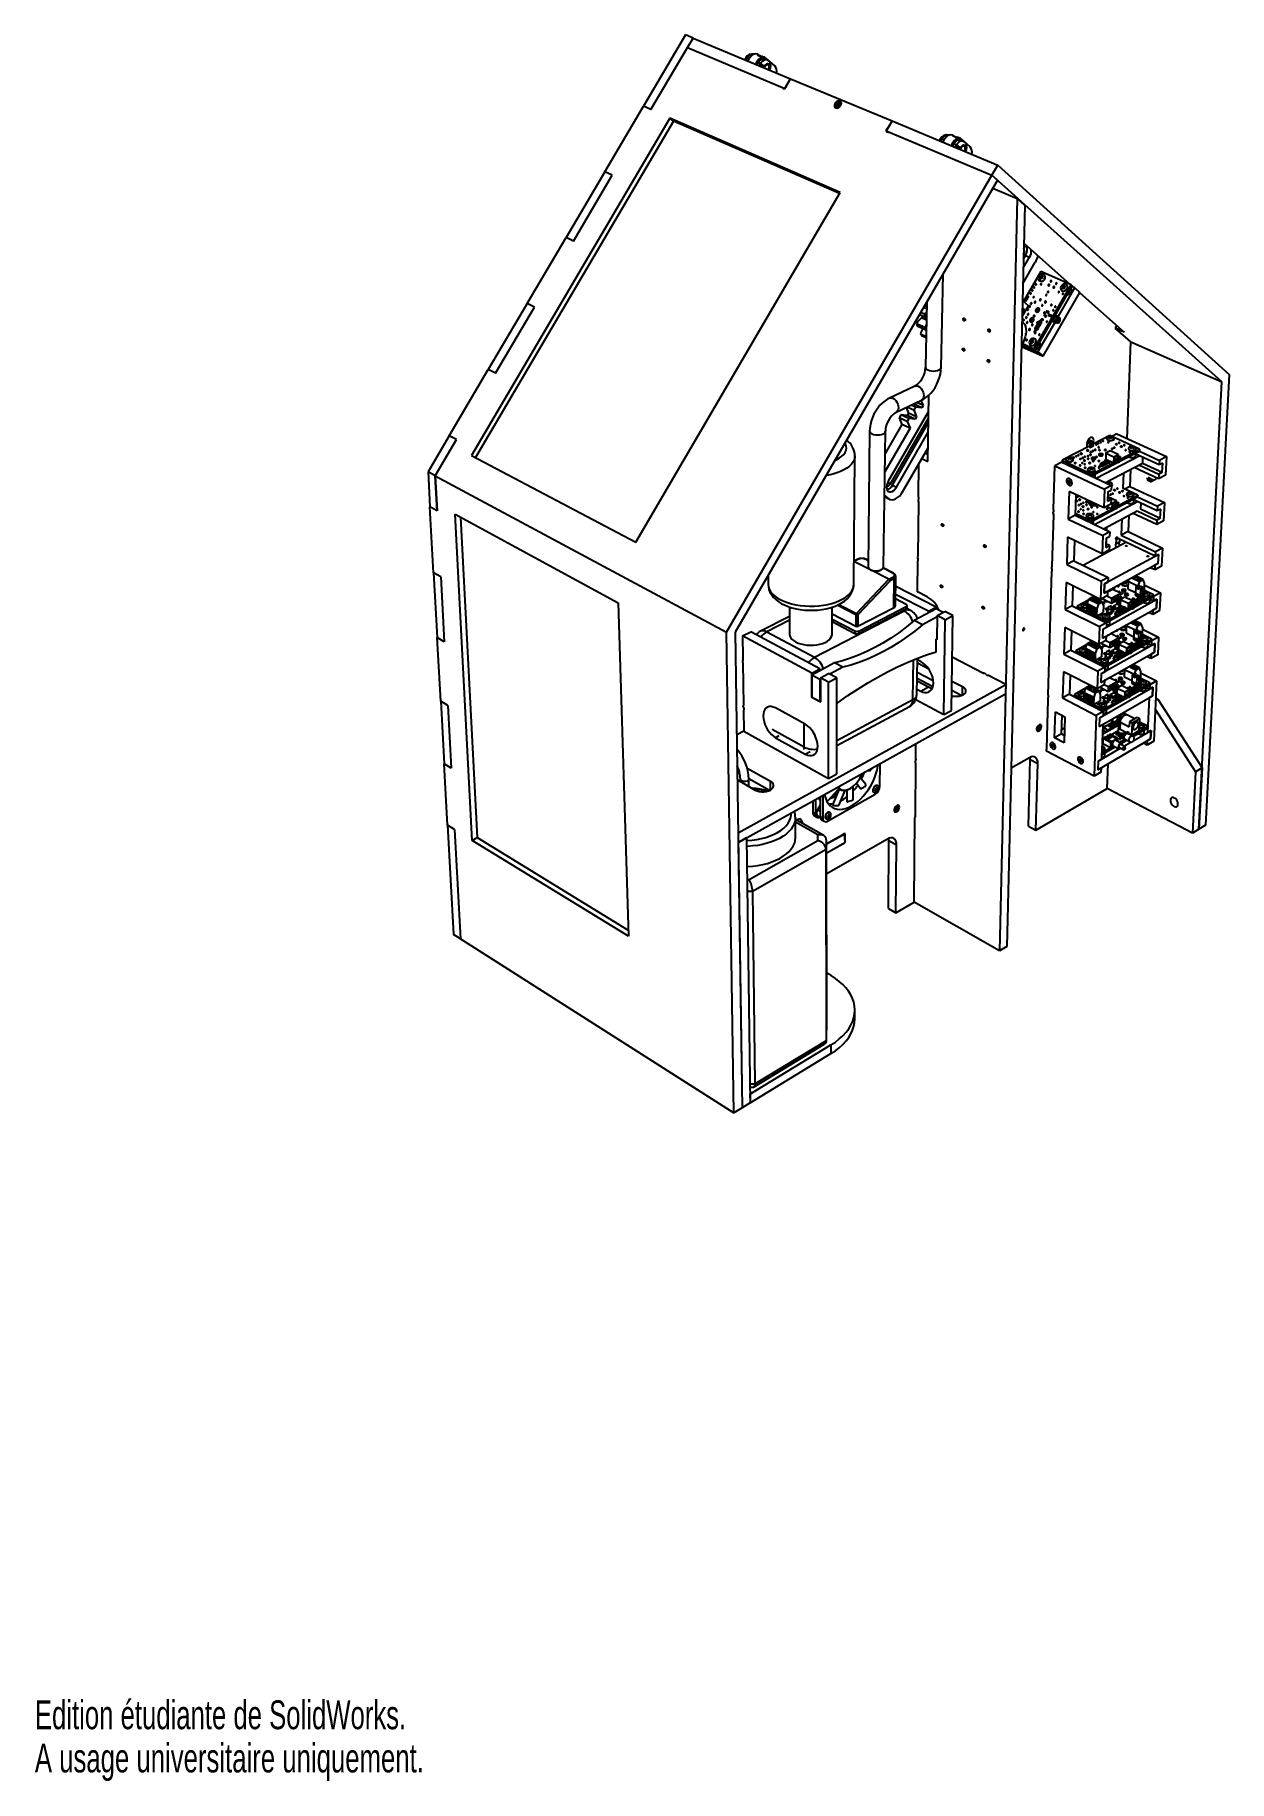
# Model space of a CAD drawing. Extents: x 0 to 151, y 0 to 220.
import ezdxf
from ezdxf.enums import TextEntityAlignment as Align

# ---------------------------------------------------------------- set-up
doc = ezdxf.new("R2010")
doc.units = 0
doc.linetypes.add('CENTERX2', pattern=[20.32, 12.7, -2.54, 2.54, -2.54])
doc.layers.get('0').update_dxf_attribs({"linetype": 'CONTINUOUS'})

msp = doc.modelspace()

# ---------------------------------------------------------------- texts
at = {"color": 7, "linetype": 'CONTINUOUS'}
for s, width, p in [('Edition étudiante de SolidWorks.', 0.667188, (0, 5.45)), ('A usage universitaire uniquement.', 0.668182, (0, 0))]:
    msp.add_text(s, height=3.633, dxfattribs=dict(at, width=width)).set_placement(p, align=Align.BOTTOM_LEFT)

# ---------------------------------------------------------------- linework, layer by layer
at = {"color": 7, "linetype": 'CONTINUOUS'}
for p, q in [((82.07, 220.28), (76.77, 211.29)), ((77.73, 210.87), (82.33, 218.68)), ((83.04, 219.88), (82.07, 220.28)), ((82.33, 218.68), (83.04, 219.88)), ((82.33, 218.68), (94.33, 213.65)), ((82.33, 218.68), (94.61, 213.53)), ((83.04, 219.88), (95.33, 214.76)), ((89.61, 217.25), (89.56, 217.16)), ((89.84, 217.37), (89.76, 217.22)), ((91.08, 216.53), (91.24, 216.79)), ((91.22, 217.8), (91.13, 217.84)), ((91.54, 216.66), (91.24, 216.79)), ((91.46, 216.52), (91.54, 216.66)), ((91.99, 216.19), (91.97, 216.16)), ((92.1, 217.44), (92.01, 217.48)), ((92.4, 217.12), (92.1, 217.25)), ((93.36, 216.38), (92.24, 217.35)), ((92.48, 216.62), (92.44, 216.63)), ((92.65, 216.21), (92.65, 216.25)), ((94.61, 213.53), (95.33, 214.76)), ((94.82, 213.88), (95.33, 214.76)), ((95.33, 214.76), (108.14, 209.42)), ((94.5, 213.51), (94.33, 213.65)), ((101.18, 211.62), (101.11, 211.41)), ((101.38, 211.71), (101.18, 211.62)), ((101.32, 211.5), (101.18, 211.62)), ((101.32, 211.5), (101.25, 211.3)), ((101.5, 211.58), (101.32, 211.5)), ((101.5, 211.59), (101.38, 211.71)), ((101.43, 211.38), (101.5, 211.59)), ((80.1, 209.77), (55.07, 167.23)), ((80.57, 209.38), (55.6, 166.95)), ((71.9, 203.02), (76.77, 211.29)), ((77.73, 210.87), (76.77, 211.29)), ((101.58, 200.42), (80.1, 209.77)), ((80.57, 209.38), (80.1, 209.77)), ((101.5, 200.27), (80.57, 209.38)), ((101.11, 211.41), (101.24, 211.29)), ((101.24, 211.29), (101.11, 211.41)), ((101.24, 211.29), (101.43, 211.38)), ((108.14, 209.42), (107.41, 208.17)), ((108.14, 209.42), (107.62, 208.53)), ((108.14, 209.42), (121.49, 203.86)), ((107.41, 208.17), (120.75, 202.58)), ((107.41, 208.17), (107.58, 208.02)), ((107.71, 208.05), (120.75, 202.58)), ((114.41, 207.15), (114.33, 207)), ((115.31, 207.63), (115.28, 207.64)), ((115.84, 207.6), (115.74, 207.65)), ((116.79, 207.21), (116.69, 207.25)), ((118, 206.15), (116.92, 207.13)), ((114.15, 207.03), (114.1, 206.94)), ((115.77, 206.25), (115.92, 206.52)), ((116.25, 206.38), (115.92, 206.52)), ((116.17, 206.23), (116.25, 206.38)), ((116.71, 205.9), (116.7, 205.86)), ((117.12, 206.88), (116.79, 207.02)), ((117.2, 206.35), (117.17, 206.36)), ((117.37, 205.99), (117.37, 206.05)), ((71.9, 203.02), (67.02, 194.73)), ((72.85, 202.59), (71.9, 203.02)), ((72.85, 202.59), (71.9, 203.02)), ((71.9, 203.02), (71.9, 203.02)), ((120.75, 202.58), (121.49, 203.86)), ((121.49, 203.86), (150.67, 177.45)), ((67.96, 194.28), (72.85, 202.59)), ((87.27, 144.92), (120.75, 202.58)), ((121.46, 201.95), (88.36, 144.95)), ((121.46, 201.95), (120.75, 202.58)), ((149.75, 176.5), (120.75, 202.58)), ((120.87, 200.94), (123.92, 199.66)), ((75.81, 156.27), (101.58, 200.42)), ((123.92, 199.66), (121.72, 104.73)), ((124.89, 198.78), (122.63, 105.29)), ((124.89, 198.78), (123.92, 199.66)), ((62.12, 186.41), (67.02, 194.73)), ((67.96, 194.28), (67.02, 194.73)), ((124.78, 193.99), (130.63, 188.81)), ((124.7, 190.86), (125.49, 192.23)), ((124.73, 192.02), (124.98, 192.45)), ((124.98, 192.45), (125.49, 192.23)), ((114.34, 178.31), (114.58, 190.11)), ((124.65, 188.87), (126.22, 191.59)), ((126.91, 190.42), (124.73, 186.65)), ((126.84, 189.67), (126.73, 189.72)), ((126.84, 189.67), (126.77, 189.52)), ((126.77, 189.52), (126.94, 189.56)), ((126.93, 189.82), (126.82, 189.87)), ((126.82, 189.87), (127.06, 189.71)), ((126.84, 189.67), (126.97, 189.56)), ((126.97, 189.62), (126.9, 189.46)), ((130.76, 188.76), (126.91, 190.42)), ((126.93, 189.82), (127.06, 189.71)), ((127, 189.61), (127.06, 189.71)), ((127.06, 189.71), (127.02, 189.96)), ((127.06, 189.77), (127.17, 189.67)), ((127.06, 189.71), (127.17, 189.66)), ((126.09, 180.67), (130.76, 188.76)), ((126.22, 180.56), (130.89, 188.64)), ((127.19, 179.74), (131.85, 187.8)), ((129.1, 184.7), (131.21, 188.36)), ((129.67, 188.49), (129.55, 188.38)), ((129.55, 188.38), (129.79, 188.38)), ((129.79, 188.38), (129.6, 188.6)), ((129.75, 188.38), (129.63, 188.26)), ((129.67, 188.49), (129.79, 188.38)), ((129.75, 188.38), (129.83, 188.26)), ((129.75, 188.38), (129.87, 188.27)), ((129.79, 188.38), (129.89, 188.47)), ((129.86, 188.28), (129.79, 188.38)), ((129.8, 188.61), (129.92, 188.49)), ((129.88, 188.49), (129.97, 188.37)), ((129.93, 188.53), (129.94, 188.71)), ((130.23, 188.73), (130.17, 188.79)), ((130.76, 188.76), (130.89, 188.64)), ((131.21, 188.36), (130.82, 188.53)), ((130.86, 188.61), (131.09, 188.41)), ((131.21, 188.36), (131.85, 187.8)), ((131.82, 187.76), (137.43, 182.8)), ((62.12, 186.41), (57.2, 178.07)), ((58.13, 177.6), (63.05, 185.95)), ((63.05, 185.95), (62.12, 186.41)), ((63.05, 185.95), (62.12, 186.41)), ((62.12, 186.41), (62.12, 186.41)), ((111.79, 185.29), (112.29, 185.07)), ((112.52, 186.56), (112.36, 178.35)), ((112.42, 186.39), (112.51, 186.34)), ((124.55, 184.73), (125.35, 186.11)), ((125.35, 186.11), (124.6, 186.76)), ((127.34, 185.25), (127.31, 185.26)), ((127.33, 185.15), (127.31, 185.16)), ((127.31, 185.16), (127.4, 185.08)), ((127.33, 185.15), (127.41, 185.08)), ((127.4, 185.29), (127.38, 185.3)), ((127.41, 185.28), (127.49, 185.21)), ((127.46, 185.25), (127.45, 185.25)), ((127.67, 185.44), (127.65, 185.41)), ((127.66, 185.4), (127.74, 185.33)), ((127.68, 185.4), (127.7, 185.43)), ((127.79, 185.38), (127.77, 185.35)), ((127.77, 185.35), (127.88, 185.25)), ((127.79, 185.38), (127.9, 185.28)), ((111.25, 183.86), (112.27, 183.4)), ((111.3, 183.59), (112.32, 183.12)), ((111.62, 185.02), (112.24, 184.74)), ((111.62, 185), (112.36, 184.67)), ((126.23, 183.11), (126.14, 182.96)), ((126.25, 183.44), (126.17, 183.3)), ((126.22, 182.92), (126.31, 183.07)), ((126.28, 183.51), (126.24, 183.45)), ((126.33, 183.58), (126.29, 183.51)), ((126.37, 183.66), (126.33, 183.6)), ((126.42, 183.73), (126.38, 183.66)), ((126.45, 183.81), (126.42, 183.75)), ((126.53, 183.93), (126.46, 183.81)), ((126.5, 183.11), (126.58, 183.24)), ((126.57, 184), (126.53, 183.94)), ((126.55, 180.28), (128.67, 183.95)), ((126.64, 184.11), (126.58, 184.01)), ((126.59, 183.25), (126.63, 183.31)), ((126.62, 183.32), (126.67, 183.39)), ((126.68, 183.4), (126.71, 183.46)), ((126.71, 183.47), (126.75, 183.54)), ((126.76, 183.55), (126.8, 183.61)), ((126.8, 183.62), (126.87, 183.74)), ((126.92, 184.31), (126.84, 184.16)), ((126.88, 183.74), (126.91, 183.8)), ((126.91, 184.11), (127, 184.26)), ((126.91, 183.82), (126.97, 183.92)), ((127.1, 184.33), (127.16, 184.28)), ((127.1, 184.33), (127.1, 184.33)), ((127.22, 184.34), (127.16, 184.4)), ((127.36, 184.92), (127.35, 184.89)), ((127.36, 184.87), (127.43, 184.81)), ((127.4, 184.91), (127.38, 184.88)), ((127.49, 184.85), (127.47, 184.82)), ((127.47, 184.82), (127.58, 184.73)), ((127.49, 184.85), (127.6, 184.76)), ((127.89, 184.88), (127.96, 184.81)), ((128.08, 184.94), (128, 185.01)), ((128.13, 184.8), (128.1, 184.81)), ((128.1, 184.81), (128.21, 184.71)), ((128.13, 184.89), (128.11, 184.91)), ((128.13, 184.8), (128.22, 184.71)), ((128.2, 184.93), (128.18, 184.95)), ((128.21, 184.93), (128.32, 184.84)), ((128.28, 184.88), (128.25, 184.89)), ((128.74, 183.89), (128.34, 184.23)), ((128.61, 184.11), (128.86, 184.01)), ((128.82, 184.02), (128.74, 183.89)), ((128.74, 183.89), (128.74, 183.89)), ((129.17, 184.63), (128.77, 184.98)), ((128.83, 184.03), (128.86, 184.01)), ((128.83, 184.02), (128.86, 184.01)), ((128.86, 184.01), (128.99, 183.95)), ((129.14, 184.64), (128.9, 184.75)), ((129.27, 184.59), (129.14, 184.64)), ((129.17, 184.63), (129.17, 184.63)), ((136.49, 183.64), (136.3, 183.3)), ((138.29, 181.54), (136.3, 183.3)), ((137.43, 182.8), (136.3, 183.3)), ((111.73, 182.57), (112.44, 182.24)), ((111.87, 182.38), (112.44, 182.12)), ((124.46, 180.97), (127.19, 179.74)), ((124.52, 181.2), (126.55, 180.28)), ((124.58, 181.3), (126.22, 180.56)), ((124.6, 181.34), (126.09, 180.67)), ((125.69, 181.56), (125.57, 181.61)), ((125.69, 181.56), (125.61, 181.41)), ((125.61, 181.41), (125.79, 181.45)), ((125.77, 181.71), (125.66, 181.76)), ((125.66, 181.76), (125.9, 181.61)), ((125.69, 181.56), (125.82, 181.46)), ((125.82, 181.51), (125.74, 181.35)), ((125.77, 181.71), (125.9, 181.61)), ((125.84, 181.5), (125.9, 181.61)), ((125.9, 181.61), (125.87, 181.85)), ((125.9, 181.66), (126.02, 181.56)), ((125.9, 181.61), (126.02, 181.55)), ((126.09, 180.67), (126.22, 180.56)), ((126.15, 182.69), (126.21, 182.63)), ((126.27, 182.7), (126.2, 182.75)), ((126.21, 182.75), (126.2, 182.75)), ((137.82, 169.34), (138.29, 181.54)), ((138.29, 181.54), (149.75, 176.5)), ((126.55, 180.28), (127.19, 179.74)), ((52.28, 169.71), (57.2, 178.07)), ((58.13, 177.6), (57.2, 178.07)), ((111.74, 176.64), (111.7, 176.57)), ((146.87, 120.07), (149.75, 176.5)), ((150.67, 177.45), (147.71, 120.58)), ((111.02, 175.97), (107.82, 174.46)), ((108.66, 172.67), (111.86, 174.19)), ((111.79, 174.15), (112.07, 173.52)), ((112.72, 174.65), (112.59, 174.67)), ((112.72, 174.65), (112.63, 174.7)), ((112.67, 166.47), (112.77, 174.82)), ((112.77, 174.73), (112.72, 174.65)), ((112.74, 172.76), (107.67, 164)), ((107.94, 163.66), (112.73, 171.93)), ((109.26, 172.35), (109.03, 171.97)), ((110.05, 171.49), (109.03, 171.97)), ((109.03, 171.97), (109.4, 171.14)), ((110.27, 171.87), (109.26, 172.35)), ((110.05, 172.27), (109.26, 172.35)), ((109.92, 173.27), (110.23, 172.57)), ((110.88, 172.92), (110.03, 173.32)), ((110.23, 172.57), (110.05, 172.27)), ((111.06, 171.79), (110.05, 172.27)), ((110.27, 171.87), (110.05, 171.49)), ((111.24, 172.09), (110.23, 172.57)), ((111.06, 171.79), (110.27, 171.87)), ((111.1, 173.3), (110.55, 173.56)), ((110.88, 173.7), (110.84, 173.7)), ((110.9, 173.73), (110.88, 173.7)), ((111.89, 173.22), (110.88, 173.7)), ((111.1, 173.3), (110.88, 172.92)), ((110.88, 172.92), (111.24, 172.09)), ((111.24, 172.09), (111.06, 171.79)), ((111.89, 173.22), (111.1, 173.3)), ((112.07, 173.52), (111.26, 173.9)), ((112.07, 173.52), (111.89, 173.22)), ((52.28, 169.71), (49.6, 165.15)), ((53.2, 169.22), (52.28, 169.71)), ((53.2, 169.22), (52.28, 169.71)), ((52.28, 169.71), (52.28, 169.7)), ((105.32, 170.3), (105.12, 153.18)), ((107.07, 153.15), (107.3, 170.27)), ((110.41, 170.66), (107.23, 165.18)), ((109.4, 171.14), (107.27, 167.46)), ((108.2, 163.47), (112.72, 171.28)), ((108.7, 163.22), (112.71, 170.15)), ((110.41, 170.66), (109.4, 171.14)), ((110.05, 171.49), (110.41, 170.66)), ((135.64, 169.73), (133.52, 168.65)), ((139.37, 168.02), (135.64, 169.73)), ((136.51, 169.94), (135.89, 169.62)), ((136.51, 169.94), (142.76, 167.08)), ((50.51, 164.66), (53.2, 169.22)), ((109.47, 162.64), (112.69, 168.2)), ((112.51, 167.49), (112.19, 167.34)), ((112.51, 167.49), (112.68, 167.41)), ((133.13, 168.44), (129.59, 166.63)), ((132.74, 168.87), (133.04, 168.73)), ((133.07, 168.81), (132.76, 168.95)), ((132.78, 169), (133.19, 168.81)), ((132.84, 168.98), (132.78, 168.94)), ((133.23, 168.89), (132.82, 169.08)), ((132.85, 169.12), (133.35, 168.9)), ((133.38, 168.97), (132.89, 169.2)), ((132.96, 169.08), (132.94, 169.03)), ((132.94, 169.03), (132.94, 169.02)), ((133.07, 168.81), (133.07, 168.81)), ((133.13, 168.57), (133.12, 168.26)), ((133.2, 168.25), (133.21, 168.57)), ((133.28, 168.52), (133.21, 168.49)), ((133.21, 168.3), (133.21, 168.31)), ((133.23, 168.89), (133.23, 168.89)), ((133.29, 168.65), (133.28, 168.34)), ((133.36, 168.34), (133.37, 168.65)), ((133.36, 168.38), (133.36, 168.39)), ((133.44, 168.6), (133.37, 168.57)), ((133.39, 168.97), (133.38, 168.97)), ((133.44, 168.73), (133.43, 168.42)), ((133.43, 168.6), (133.44, 168.61)), ((133.52, 168.42), (133.53, 168.73)), ((133.52, 168.46), (133.52, 168.47)), ((135.12, 167.5), (135.1, 166.77)), ((135.68, 167.79), (135.12, 167.5)), ((135.12, 167.5), (136.11, 167.04)), ((135.58, 169.51), (135.46, 169.55)), ((135.58, 169.51), (135.47, 169.43)), ((135.69, 169.56), (135.57, 169.6)), ((135.57, 169.6), (135.65, 169.41)), ((135.58, 169.51), (135.58, 169.39)), ((135.7, 169.45), (135.6, 169.38)), ((136.67, 167.33), (135.68, 167.79)), ((135.69, 169.56), (135.69, 169.44)), ((135.73, 169.44), (135.8, 169.6)), ((135.82, 169.51), (135.81, 169.39)), ((136.87, 166.49), (139.36, 167.78)), ((136.97, 166.77), (139.37, 168.02)), ((138.32, 168.25), (138.2, 168.29)), ((138.32, 168.25), (138.21, 168.17)), ((138.43, 168.31), (138.31, 168.34)), ((138.31, 168.34), (138.39, 168.15)), ((138.32, 168.25), (138.32, 168.13)), ((138.44, 168.19), (138.34, 168.12)), ((138.43, 168.31), (138.43, 168.18)), ((138.47, 168.18), (138.54, 168.34)), ((138.56, 168.25), (138.55, 168.13)), ((138.89, 167.17), (138.9, 167.54)), ((139.35, 167.78), (141.88, 166.61)), ((139.37, 168.02), (139.36, 167.78)), ((55.07, 167.23), (75.81, 156.27)), ((103.31, 150.94), (103.47, 167.17)), ((111.48, 162.02), (111.53, 166.19)), ((111.9, 166.84), (112.67, 166.47)), ((128.52, 160.41), (128.68, 165.91)), ((129.58, 166.38), (128.68, 165.91)), ((128.68, 165.91), (134.93, 162.97)), ((129.59, 166.63), (129.58, 166.4)), ((129.58, 166.4), (133.32, 164.64)), ((129.58, 166.38), (135.84, 163.45)), ((129.59, 166.63), (133.33, 164.88)), ((130.03, 166.19), (130.03, 166.17)), ((130.43, 166.86), (130.31, 166.9)), ((130.43, 166.86), (130.32, 166.79)), ((130.54, 166.92), (130.42, 166.96)), ((130.42, 166.96), (130.5, 166.77)), ((130.43, 166.86), (130.42, 166.74)), ((130.55, 166.8), (130.44, 166.73)), ((130.54, 166.92), (130.54, 166.79)), ((130.58, 166.79), (130.65, 166.96)), ((130.66, 166.86), (130.66, 166.74)), ((130.99, 165.72), (131, 165.73)), ((133.17, 165.58), (133.05, 165.62)), ((133.17, 165.58), (133.06, 165.5)), ((133.28, 165.64), (133.16, 165.68)), ((133.16, 165.68), (133.24, 165.48)), ((133.17, 165.58), (133.16, 165.46)), ((133.29, 165.52), (133.18, 165.45)), ((133.28, 165.64), (133.28, 165.51)), ((133.32, 164.64), (136.6, 166.35)), ((133.32, 165.51), (133.39, 165.68)), ((133.33, 164.88), (136.37, 166.46)), ((133.41, 165.58), (133.4, 165.45)), ((133.9, 164.35), (139.34, 167.19)), ((134.22, 165.73), (134.21, 165.64)), ((134.3, 165.64), (134.3, 165.73)), ((134.3, 165.69), (134.3, 165.69)), ((134.47, 166.03), (134.36, 165.97)), ((134.4, 165.89), (134.51, 165.95)), ((134.57, 166.24), (134.49, 166.2)), ((134.62, 166.28), (134.58, 166.25)), ((134.72, 166.32), (134.66, 166.29)), ((134.67, 165.87), (134.74, 165.91)), ((134.77, 166.35), (134.72, 166.33)), ((134.75, 165.91), (134.8, 165.93)), ((134.83, 166.38), (134.81, 166.36)), ((134.83, 165.96), (134.89, 165.99)), ((134.88, 166.41), (134.84, 166.39)), ((134.9, 165.99), (134.95, 166.01)), ((134.95, 166.44), (134.92, 166.42)), ((134.99, 166.47), (134.95, 166.45)), ((134.98, 166.03), (135.01, 166.05)), ((135.01, 166.04), (135.06, 166.07)), ((135.1, 166.52), (135.03, 166.48)), ((135.06, 163.81), (139.73, 166.26)), ((135.09, 166.09), (135.12, 166.11)), ((135.1, 166.77), (136.09, 166.31)), ((135.13, 166.1), (135.17, 166.13)), ((135.2, 166.15), (135.27, 166.19)), ((135.37, 166.49), (135.31, 166.46)), ((135.35, 166.39), (135.41, 166.42)), ((135.45, 166.37), (135.45, 166.29)), ((135.45, 166.37), (135.45, 166.37)), ((135.53, 166.28), (135.54, 166.37)), ((135.54, 166.33), (135.54, 166.33)), ((136.11, 167.04), (136.09, 166.31)), ((136.09, 166.31), (136.37, 166.46)), ((136.11, 167.04), (136.67, 167.33)), ((136.13, 166.1), (136.15, 166.09)), ((136.24, 166.52), (136.48, 166.41)), ((136.48, 166.41), (136.6, 166.35)), ((136.76, 167.02), (136.52, 167.13)), ((136.67, 167.33), (136.66, 167.06)), ((136.76, 166.78), (136.75, 166.84)), ((136.89, 166.96), (136.76, 167.01)), ((138.23, 165.47), (138.15, 163.32)), ((141.77, 164.28), (138.69, 165.71)), ((141.85, 166.03), (138.9, 167.39)), ((139.29, 166.03), (141.8, 164.87)), ((139.76, 166.99), (139.73, 166.26)), ((139.73, 166.26), (142.24, 165.1)), ((141.88, 166.61), (141.85, 166.03)), ((142.29, 166.26), (141.85, 166.03)), ((142.76, 167.08), (141.88, 166.61)), ((142.24, 165.1), (142.29, 166.26)), ((142.76, 167.08), (142.66, 164.75)), ((50.51, 164.66), (49.6, 165.15)), ((49.6, 165.15), (49.84, 160.73)), ((50.51, 164.66), (50.76, 160.23)), ((50.51, 164.66), (87.27, 144.92)), ((50.76, 160.23), (50.51, 164.66)), ((108.2, 163.47), (108.7, 163.22)), ((130.41, 164.06), (130.35, 163.92)), ((130.35, 163.92), (130.44, 163.72)), ((130.57, 164.01), (130.41, 164.06)), ((130.44, 163.72), (130.6, 163.67)), ((130.66, 163.82), (130.57, 164.01)), ((130.6, 163.67), (130.66, 163.82)), ((132.77, 164.9), (132.77, 164.89)), ((133.33, 164.88), (133.32, 164.64)), ((133.75, 164.5), (133.76, 164.87)), ((135.84, 163.45), (134.93, 162.97)), ((135.43, 163.96), (135.1, 163.79)), ((135.37, 163.73), (135.25, 163.77)), ((135.37, 163.73), (135.32, 163.69)), ((135.48, 163.78), (135.36, 163.82)), ((135.36, 163.82), (135.44, 163.63)), ((135.37, 163.73), (135.37, 163.67)), ((135.47, 163.94), (135.43, 163.96)), ((135.49, 163.67), (135.43, 163.63)), ((135.47, 163.94), (135.44, 164.01)), ((135.48, 163.78), (135.48, 163.66)), ((135.52, 163.66), (135.59, 163.82)), ((135.6, 163.73), (135.6, 163.6)), ((135.84, 163.45), (135.81, 162.86)), ((137.35, 165.01), (137.28, 163.09)), ((139.14, 162.22), (137.28, 163.09)), ((138.15, 163.32), (137.52, 162.98)), ((138.15, 163.32), (142.5, 161.28)), ((141.8, 164.87), (141.77, 164.28)), ((142.66, 164.75), (141.77, 164.28)), ((142.24, 165.1), (141.8, 164.87)), ((107.19, 162.17), (107.74, 161.77)), ((107.19, 162.03), (107.84, 161.71)), ((111.47, 161.38), (111.4, 154.55)), ((130.47, 162.7), (130.36, 159.21)), ((134.85, 160.63), (130.47, 162.7)), ((131.34, 162.29), (131.26, 159.69)), ((131.81, 162.07), (131.33, 161.82)), ((132.63, 161.41), (132.63, 161.33)), ((132.71, 161.32), (132.72, 161.41)), ((132.72, 161.38), (132.71, 161.38)), ((132.72, 161.41), (132.72, 161.41)), ((132.78, 161.46), (132.87, 161.42)), ((132.9, 161.49), (132.82, 161.53)), ((132.95, 161.22), (133.03, 161.18)), ((133.06, 161.16), (133.11, 161.14)), ((133.12, 161.14), (133.16, 161.13)), ((133.18, 161.1), (133.23, 161.08)), ((133.24, 161.08), (133.28, 161.07)), ((133.3, 161.05), (133.35, 161.02)), ((133.36, 161.03), (133.44, 160.99)), ((133.47, 160.97), (133.52, 160.94)), ((133.53, 160.95), (133.61, 160.91)), ((133.69, 158.53), (139.11, 161.4)), ((133.77, 160.99), (133.9, 160.93)), ((133.93, 161), (133.81, 161.06)), ((133.85, 161.04), (133.86, 161.09)), ((133.93, 161), (133.93, 161.01)), ((134.93, 162.97), (134.85, 160.63)), ((135.75, 161.1), (134.85, 160.63)), ((135.2, 160.81), (135.87, 160.49)), ((135.36, 162.62), (135.32, 161.45)), ((135.32, 161.45), (135.77, 161.69)), ((135.47, 161.97), (135.34, 161.9)), ((135.77, 161.69), (135.34, 161.89)), ((135.36, 162.62), (135.81, 162.86)), ((136.45, 161.51), (135.47, 161.97)), ((135.77, 161.69), (135.75, 161.1)), ((135.76, 161.28), (135.9, 161.22)), ((135.9, 161.22), (135.87, 160.49)), ((135.9, 161.22), (136.45, 161.51)), ((136.54, 161.19), (136.31, 161.3)), ((136.45, 161.51), (136.44, 161.24)), ((136.67, 161.13), (136.54, 161.19)), ((136.54, 160.96), (136.54, 161.01)), ((136.66, 160.69), (139.13, 161.99)), ((136.75, 160.96), (139.14, 162.22)), ((138.09, 162.45), (137.97, 162.49)), ((138.09, 162.45), (137.98, 162.38)), ((138.2, 162.51), (138.08, 162.55)), ((138.08, 162.55), (138.16, 162.36)), ((138.09, 162.45), (138.09, 162.33)), ((138.22, 162.39), (138.11, 162.32)), ((138.2, 162.51), (138.2, 162.38)), ((138.24, 162.38), (138.31, 162.55)), ((138.33, 162.45), (138.32, 162.33)), ((138.66, 161.38), (138.67, 161.75)), ((141.6, 160.23), (138.67, 161.61)), ((139.12, 161.99), (141.62, 160.81)), ((139.14, 162.22), (139.13, 161.99)), ((139.53, 161.21), (139.5, 160.49)), ((141.62, 160.81), (141.6, 160.23)), ((142.5, 161.28), (141.62, 160.81)), ((142.5, 161.28), (142.4, 158.98)), ((50.76, 160.23), (49.84, 160.73)), ((50.3, 152.41), (49.84, 160.73)), ((55.15, 118.67), (53.01, 159.83)), ((53.01, 159.83), (73.61, 148.64)), ((53.72, 159.44), (55.8, 119.01)), ((128.5, 159.75), (128.31, 153.24)), ((131.26, 159.69), (130.36, 159.21)), ((130.36, 159.21), (134.72, 157.12)), ((131.26, 159.7), (133.12, 158.81)), ((131.26, 159.69), (135.62, 157.6)), ((131.27, 159.93), (133.13, 159.04)), ((132.57, 159.07), (132.57, 159.06)), ((132.97, 159.75), (132.85, 159.79)), ((132.97, 159.75), (132.86, 159.67)), ((133.08, 159.81), (132.96, 159.85)), ((132.96, 159.85), (133.04, 159.65)), ((132.97, 159.75), (132.97, 159.62)), ((133.1, 159.69), (132.99, 159.61)), ((133.08, 159.81), (133.08, 159.68)), ((133.12, 158.81), (136.37, 160.53)), ((133.12, 159.68), (133.19, 159.85)), ((133.13, 159.04), (133.12, 158.81)), ((133.13, 159.04), (136.15, 160.64)), ((133.21, 159.75), (133.2, 159.62)), ((133.55, 158.68), (133.56, 159.04)), ((133.99, 160.77), (133.99, 160.68)), ((134.07, 160.68), (134.08, 160.76)), ((134.08, 160.76), (134.08, 160.76)), ((134.08, 160.73), (134.08, 160.73)), ((134.81, 157.99), (139.06, 160.26)), ((135.87, 160.49), (136.15, 160.64)), ((135.92, 160.29), (135.93, 160.29)), ((136.02, 160.7), (136.26, 160.59)), ((136.26, 160.59), (136.38, 160.53)), ((137.13, 159.23), (137.05, 157.15)), ((138.01, 159.7), (137.92, 157.62)), ((141.53, 158.51), (138.48, 159.95)), ((139.06, 160.26), (141.55, 159.08)), ((139.5, 160.49), (141.99, 159.32)), ((141.55, 159.08), (141.53, 158.51)), ((142.4, 158.98), (141.53, 158.51)), ((141.99, 159.32), (141.55, 159.08)), ((142.04, 160.47), (141.6, 160.23)), ((141.99, 159.32), (142.04, 160.47)), ((130.29, 156.9), (130.18, 153.46)), ((134.64, 154.8), (130.29, 156.9)), ((131.16, 156.48), (131.08, 153.94)), ((134.72, 157.12), (134.64, 154.8)), ((135.62, 157.6), (134.72, 157.12)), ((135.15, 156.78), (135.11, 155.62)), ((135.14, 156.63), (135.16, 156.61)), ((135.15, 156.78), (135.6, 157.02)), ((135.22, 158.21), (135.2, 157.8)), ((135.62, 157.6), (135.6, 157.02)), ((136.4, 156.57), (136.38, 156.04)), ((136.7, 156.73), (136.4, 156.57)), ((141.35, 154.51), (136.67, 156.75)), ((136.84, 156.67), (136.82, 156.28)), ((137.92, 157.62), (137.05, 157.15)), ((137.05, 157.15), (141.38, 155.08)), ((137.92, 157.62), (142.25, 155.55)), ((132.24, 153.38), (137.64, 156.29)), ((135.54, 155.29), (134.64, 154.8)), ((141.79, 154.75), (134.94, 151.02)), ((135.1, 154.92), (135.1, 155.05)), ((135.11, 155.62), (135.56, 155.86)), ((135.56, 155.86), (135.12, 156.07)), ((135.14, 156.06), (135.15, 156.31)), ((135.56, 155.86), (135.54, 155.29)), ((136.82, 156.28), (136.38, 156.04)), ((141.38, 155.08), (141.35, 154.51)), ((141.79, 154.75), (141.35, 154.51)), ((142.25, 155.55), (141.38, 155.08)), ((141.74, 153.61), (141.79, 154.75)), ((142.25, 155.55), (142.15, 153.28)), ((51.21, 151.9), (50.3, 152.41)), ((50.3, 152.41), (50.75, 144.24)), ((92.51, 152.09), (92.51, 150.98)), ((103.75, 154.11), (103.34, 153.91)), ((105.53, 152.74), (103.34, 153.86)), ((105.13, 153.99), (104.91, 154.11)), ((105.43, 152.81), (105.53, 152.74)), ((107.75, 151.61), (105.53, 152.74)), ((108.32, 152.38), (107.04, 153.03)), ((111.35, 150.03), (111.39, 153.92)), ((127.84, 137.02), (128.29, 152.64)), ((131.08, 153.94), (130.18, 153.46)), ((130.18, 153.46), (134.51, 151.35)), ((131.08, 153.94), (135.41, 151.83)), ((141.74, 153.61), (134.9, 149.87)), ((139.81, 151.58), (138.87, 152.04)), ((141.28, 152.81), (140.74, 153.07)), ((141.3, 153.37), (141.28, 152.81)), ((142.15, 153.28), (141.28, 152.81)), ((141.74, 153.61), (141.3, 153.37)), ((51.21, 151.9), (51.65, 143.72)), ((103.66, 147.28), (107.75, 151.61)), ((107.9, 151.41), (103.84, 147.11)), ((107.75, 151.61), (108.25, 151.86)), ((108.37, 151.65), (107.9, 151.41)), ((108.37, 151.65), (108.32, 147.99)), ((108.57, 148.3), (108.63, 151.96)), ((113.72, 148.1), (108.61, 150.71)), ((112.59, 149.4), (111.35, 150.03)), ((130.11, 151.18), (130, 147.78)), ((134.43, 149.06), (130.11, 151.18)), ((130.97, 150.76), (130.89, 148.27)), ((134.51, 151.35), (134.43, 149.06)), ((135.41, 151.83), (134.51, 151.35)), ((134.9, 149.87), (134.94, 151.02)), ((134.94, 151.02), (134.9, 149.87)), ((134.9, 149.87), (135.34, 150.11)), ((134.94, 151.02), (135.39, 151.26)), ((135.34, 150.11), (135.32, 149.54)), ((135.98, 150.32), (135.34, 149.97)), ((135.34, 150.11), (135.34, 150.12)), ((135.52, 150.07), (135.38, 150.14)), ((135.41, 151.83), (135.39, 151.26)), ((135.85, 149.22), (136.96, 149.84)), ((136.96, 149.84), (135.98, 150.32)), ((136.96, 149.84), (136.94, 149.33)), ((137.4, 151.19), (137.29, 151.12)), ((137.4, 151.19), (137.35, 151.21)), ((137.4, 151.19), (137.39, 151.07)), ((137.41, 151.25), (137.47, 151.1)), ((137.52, 151.13), (137.41, 151.06)), ((137.51, 151.25), (137.46, 151.27)), ((137.51, 151.25), (137.5, 151.12)), ((137.54, 151.12), (137.61, 151.29)), ((137.92, 151.22), (137.63, 151.36)), ((137.63, 151.19), (137.63, 151.07)), ((137.85, 150.87), (137.91, 150.91)), ((137.92, 151.33), (137.89, 150.42)), ((137.89, 150.42), (138.87, 149.94)), ((137.92, 151.33), (138, 151.57)), ((139.03, 150.79), (137.92, 151.33)), ((138.4, 151.79), (139.35, 151.33)), ((138.46, 151.82), (138.55, 151.78)), ((138.48, 151.82), (138.47, 151.81)), ((138.48, 151.82), (138.49, 151.83)), ((138.6, 151.77), (138.48, 151.82)), ((138.74, 151.77), (138.54, 151.87)), ((138.9, 150.71), (138.87, 149.85)), ((138.87, 149.85), (139.49, 149.55)), ((138.88, 149.6), (138.89, 149.83)), ((138.9, 149.84), (138.89, 149.83)), ((138.9, 149.8), (138.89, 149.83)), ((138.9, 149.8), (138.89, 149.57)), ((138.9, 150.71), (139.18, 150.86)), ((139.15, 150.59), (138.9, 150.71)), ((138.9, 149.8), (138.91, 149.83)), ((139.14, 149.68), (138.9, 149.8)), ((139.12, 151.59), (139.04, 151.54)), ((139.04, 151.54), (139.18, 151.47)), ((139.12, 151.51), (139.1, 151.51)), ((139.12, 151.51), (139.12, 151.59)), ((139.38, 151.46), (139.12, 151.59)), ((139.23, 151.46), (139.12, 151.51)), ((139.15, 150.59), (139.43, 150.74)), ((139.15, 150.45), (139.15, 150.59)), ((139.43, 150.74), (139.18, 150.86)), ((139.35, 151.33), (139.19, 150.86)), ((139.27, 150.53), (139.55, 150.68)), ((139.27, 150.56), (139.3, 150.55)), ((139.52, 150.41), (139.27, 150.53)), ((139.27, 150.53), (139.27, 150.39)), ((139.39, 150.59), (139.3, 150.63)), ((139.35, 151.33), (139.81, 151.58)), ((139.42, 150.61), (139.43, 150.74)), ((139.49, 149.55), (139.52, 150.41)), ((139.52, 150.41), (139.8, 150.56)), ((139.8, 150.56), (139.55, 150.68)), ((139.75, 150.38), (139.72, 149.55)), ((139.79, 150.41), (139.8, 150.56)), ((139.97, 151.18), (139.81, 151.58)), ((139.85, 149.55), (139.89, 150.37)), ((139.88, 150.24), (139.94, 150.27)), ((141.14, 149.65), (139.91, 150.25)), ((139.97, 151.18), (139.94, 150.27)), ((139.96, 150.89), (142, 149.9)), ((140.11, 149.88), (139.98, 149.92)), ((140.11, 149.88), (140, 149.8)), ((140.22, 149.94), (140.09, 149.98)), ((140.09, 149.98), (140.18, 149.78)), ((140.11, 149.88), (140.1, 149.75)), ((140.23, 149.82), (140.12, 149.74)), ((140.22, 149.94), (140.21, 149.8)), ((140.25, 149.81), (140.32, 149.98)), ((140.34, 149.88), (140.33, 149.75)), ((142, 149.9), (141.13, 149.42)), ((142, 149.9), (141.9, 147.65)), ((73.61, 148.64), (74.89, 106.58)), ((95.21, 148.11), (95.21, 144.68)), ((98.37, 141.76), (109.69, 147.61)), ((100.57, 144.66), (100.59, 148.09)), ((103.83, 145.67), (108.32, 147.99)), ((103.96, 145.08), (109.94, 148.17)), ((103.96, 144.78), (109.94, 147.87)), ((109.93, 148.43), (108.58, 149.12)), ((112.74, 147.58), (108.59, 149.7)), ((109.94, 148.17), (109.94, 147.87)), ((110.47, 147.67), (110, 147.91)), ((110.04, 147.99), (110.04, 148.29)), ((113.72, 147.86), (110.95, 146.39)), ((112.74, 147.58), (113.72, 148.1)), ((113.72, 147.86), (113.72, 148.1)), ((114.58, 147.42), (113.72, 147.86)), ((130.89, 148.27), (130, 147.78)), ((130, 147.78), (134.31, 145.64)), ((130.89, 148.27), (135.2, 146.13)), ((132.92, 148.97), (131.51, 148.2)), ((131.51, 148.2), (132.73, 147.6)), ((131.51, 148.2), (131.51, 147.98)), ((131.51, 147.98), (135.2, 146.15)), ((131.94, 147.76), (131.94, 147.75)), ((132.34, 148.43), (132.22, 148.47)), ((132.34, 148.43), (132.23, 148.35)), ((132.45, 148.49), (132.33, 148.53)), ((132.33, 148.53), (132.41, 148.33)), ((132.34, 148.43), (132.33, 148.3)), ((132.46, 148.37), (132.35, 148.29)), ((132.45, 148.49), (132.44, 148.36)), ((132.48, 148.36), (132.56, 148.53)), ((132.57, 148.43), (132.57, 148.3)), ((132.76, 148.49), (132.73, 147.58)), ((132.76, 148.49), (132.96, 149.1)), ((133.99, 147.89), (132.76, 148.49)), ((132.82, 148.37), (132.8, 147.66)), ((132.98, 147.76), (132.8, 147.66)), ((132.8, 147.66), (133.29, 147.42)), ((133.32, 148.12), (132.82, 148.37)), ((133.43, 149.35), (132.96, 149.1)), ((132.96, 149.1), (134.19, 148.49)), ((133, 148.28), (132.98, 147.76)), ((132.98, 147.76), (133.3, 147.6)), ((133.22, 148.17), (133.22, 148.11)), ((133.27, 148.14), (133.22, 148.11)), ((133.22, 148.11), (133.31, 148.06)), ((133.23, 147.74), (133.3, 147.72)), ((133.32, 149.06), (133.24, 149.02)), ((133.26, 149), (133.36, 148.95)), ((133.27, 148.15), (133.27, 148.14)), ((133.27, 148.14), (133.32, 148.11)), ((133.29, 147.42), (133.32, 148.12)), ((133.32, 148.99), (133.3, 148.98)), ((133.58, 148.94), (133.32, 149.06)), ((133.32, 148.99), (133.32, 149.06)), ((133.43, 148.94), (133.32, 148.99)), ((133.43, 148.07), (133.4, 147.36)), ((134.66, 148.75), (133.43, 149.35)), ((133.92, 147.82), (133.43, 148.07)), ((133.72, 149.41), (133.53, 149.31)), ((133.6, 147.98), (133.58, 147.46)), ((133.82, 147.87), (133.82, 147.81)), ((133.87, 147.84), (133.82, 147.81)), ((133.82, 147.81), (133.92, 147.76)), ((133.87, 147.85), (133.87, 147.84)), ((133.87, 147.84), (133.92, 147.81)), ((133.96, 148.75), (133.88, 148.71)), ((133.89, 148.69), (133.99, 148.64)), ((133.9, 147.12), (133.92, 147.82)), ((133.95, 148.68), (133.94, 148.67)), ((133.95, 148.68), (133.96, 148.75)), ((134.06, 148.62), (133.95, 148.68)), ((134.21, 148.62), (133.96, 148.75)), ((133.99, 147.89), (133.96, 146.97)), ((134.19, 148.49), (133.99, 147.89)), ((134.19, 148.49), (134.66, 148.75)), ((135.32, 149.54), (134.43, 149.06)), ((134.65, 149.18), (135.82, 148.6)), ((134.83, 148.35), (134.66, 148.75)), ((134.69, 144.19), (141.49, 147.97)), ((134.72, 148.65), (134.71, 148.64)), ((134.73, 145.32), (141.54, 149.09)), ((134.83, 148.35), (134.8, 147.43)), ((134.81, 149.26), (134.85, 149.24)), ((134.85, 149.28), (134.85, 149.24)), ((135.2, 146.15), (138.39, 147.91)), ((135.21, 146.37), (137.92, 147.87)), ((135.26, 149.51), (135.85, 149.22)), ((135.34, 147.91), (135.33, 147.5)), ((135.85, 149.22), (135.82, 148.6)), ((135.82, 148.6), (136.32, 148.87)), ((135.83, 147.48), (135.84, 147.89)), ((136, 147.81), (135.99, 147.56)), ((136.08, 148.99), (136.45, 148.81)), ((136.08, 147.56), (136.09, 147.8)), ((136.54, 148.46), (136.09, 148.21)), ((136.17, 148.06), (136.14, 148.04)), ((136.14, 148.04), (136.14, 148.04)), ((136.53, 148.96), (136.15, 149.14)), ((136.18, 147.97), (136.21, 147.99)), ((136.29, 147.85), (136.74, 148.09)), ((136.36, 149.15), (136.73, 148.97)), ((136.81, 149.12), (136.43, 149.3)), ((136.49, 148.97), (136.6, 149.03)), ((136.52, 148.69), (136.51, 148.48)), ((136.65, 148.51), (136.53, 148.45)), ((136.64, 147.79), (136.57, 147.75)), ((136.64, 149.3), (137.01, 149.12)), ((136.69, 147.82), (136.64, 147.8)), ((136.68, 148.52), (136.68, 148.69)), ((137.09, 149.26), (136.71, 149.45)), ((136.79, 147.87), (136.72, 147.83)), ((136.73, 148.08), (136.85, 148.15)), ((136.78, 149.13), (136.88, 149.18)), ((136.79, 149.13), (136.78, 149.13)), ((136.83, 147.9), (136.79, 147.88)), ((136.8, 148.84), (136.8, 148.63)), ((136.84, 148.15), (136.83, 148.03)), ((136.9, 147.93), (136.87, 147.91)), ((136.95, 147.97), (136.9, 147.94)), ((136.92, 148.02), (136.93, 148.27)), ((136.97, 149.06), (136.94, 148.35)), ((136.94, 148.35), (137.49, 148.08)), ((137.52, 149.36), (136.97, 149.06)), ((136.97, 149.06), (137.94, 148.58)), ((137.01, 147.99), (136.98, 147.98)), ((137.06, 148.03), (137.01, 148)), ((137.05, 147.6), (137.08, 147.61)), ((137.16, 148.08), (137.09, 148.04)), ((137.09, 147.61), (137.13, 147.63)), ((137.16, 147.66), (137.19, 147.67)), ((137.2, 147.67), (137.24, 147.69)), ((137.27, 147.72), (137.34, 147.76)), ((137.43, 148.06), (137.37, 148.03)), ((137.41, 147.96), (137.47, 147.99)), ((137.51, 147.95), (137.51, 147.86)), ((137.51, 147.95), (137.51, 147.95)), ((138.49, 148.88), (137.52, 149.36)), ((137.57, 148.04), (137.92, 147.87)), ((137.59, 147.85), (137.59, 147.94)), ((137.94, 148.58), (137.92, 147.87)), ((137.92, 147.87), (138.18, 148.02)), ((137.94, 148.58), (138.49, 148.88)), ((137.97, 147.68), (137.97, 147.68)), ((138.06, 148.08), (138.29, 147.96)), ((138.24, 149.02), (138.23, 149.01)), ((138.3, 147.96), (138.42, 147.9)), ((138.59, 148.56), (138.35, 148.67)), ((138.49, 148.88), (138.48, 148.61)), ((138.6, 148.71), (138.49, 148.65)), ((138.54, 148.58), (138.64, 148.64)), ((138.58, 148.33), (138.58, 148.38)), ((138.71, 148.5), (138.59, 148.56)), ((138.7, 148.92), (138.62, 148.88)), ((138.75, 148.96), (138.7, 148.93)), ((138.72, 148.09), (141.13, 149.43)), ((138.78, 148.35), (141.14, 149.65)), ((138.85, 149), (138.78, 148.97)), ((138.8, 148.56), (138.88, 148.61)), ((138.89, 149.04), (138.85, 149.01)), ((138.89, 149.57), (138.88, 149.6)), ((138.89, 149.57), (139.13, 149.45)), ((138.91, 149.55), (138.89, 149.57)), ((138.89, 148.6), (138.93, 148.63)), ((139.16, 149.43), (138.91, 149.55)), ((138.96, 149.06), (138.93, 149.05)), ((139, 149.1), (138.96, 149.07)), ((138.96, 148.65), (139.02, 148.69)), ((139.03, 148.68), (139.08, 148.71)), ((139.07, 149.13), (139.04, 149.11)), ((139.11, 149.16), (139.07, 149.14)), ((139.1, 148.73), (139.13, 148.75)), ((139.13, 149.45), (139.14, 149.68)), ((139.19, 149.45), (139.13, 149.45)), ((139.16, 149.43), (139.13, 149.45)), ((139.14, 149.68), (139.16, 149.71)), ((139.2, 149.68), (139.14, 149.68)), ((139.14, 148.74), (139.19, 148.77)), ((139.22, 149.21), (139.15, 149.17)), ((139.16, 149.43), (139.19, 149.45)), ((139.2, 149.45), (139.16, 149.43)), ((139.2, 149.68), (139.19, 149.45)), ((139.19, 149.45), (139.2, 149.45)), ((139.2, 149.68), (139.2, 149.69)), ((139.21, 149.69), (139.2, 149.68)), ((139.2, 149.45), (139.21, 149.68)), ((139.21, 149.65), (139.2, 149.42)), ((139.2, 149.42), (139.2, 149.45)), ((139.2, 149.42), (139.45, 149.3)), ((139.22, 149.4), (139.2, 149.42)), ((139.21, 149.65), (139.22, 149.68)), ((139.21, 149.65), (139.21, 149.68)), ((139.21, 149.68), (139.21, 149.68)), ((139.46, 149.53), (139.21, 149.65)), ((139.21, 148.79), (139.24, 148.81)), ((139.47, 149.28), (139.22, 149.4)), ((139.25, 148.8), (139.29, 148.83)), ((139.32, 148.85), (139.39, 148.89)), ((139.48, 149.19), (139.42, 149.16)), ((139.45, 149.3), (139.46, 149.53)), ((139.51, 149.3), (139.45, 149.3)), ((139.47, 149.28), (139.45, 149.3)), ((139.46, 149.53), (139.47, 149.56)), ((139.52, 149.53), (139.46, 149.53)), ((139.46, 149.09), (139.52, 149.12)), ((139.47, 149.28), (139.51, 149.3)), ((139.51, 149.3), (139.47, 149.28)), ((139.49, 149.55), (139.72, 149.68)), ((139.52, 149.53), (139.5, 149.56)), ((139.51, 149.3), (139.52, 149.53)), ((139.52, 149.53), (139.51, 149.3)), ((139.52, 149.5), (139.51, 149.27)), ((139.51, 149.27), (139.51, 149.3)), ((139.51, 149.3), (139.51, 149.3)), ((139.51, 149.27), (139.76, 149.14)), ((139.54, 149.24), (139.51, 149.27)), ((139.72, 149.64), (139.52, 149.53)), ((139.52, 149.5), (139.55, 149.55)), ((139.55, 149.55), (139.52, 149.53)), ((139.52, 149.5), (139.52, 149.53)), ((139.77, 149.38), (139.52, 149.5)), ((139.79, 149.12), (139.54, 149.24)), ((139.72, 149.64), (139.55, 149.55)), ((139.55, 149.55), (139.8, 149.43)), ((139.56, 149.08), (139.56, 148.99)), ((139.56, 149.08), (139.56, 149.08)), ((139.64, 148.99), (139.65, 149.08)), ((139.72, 149.68), (139.72, 149.67)), ((139.76, 149.14), (139.77, 149.38)), ((139.82, 149.14), (139.76, 149.14)), ((139.79, 149.12), (139.76, 149.14)), ((139.77, 149.38), (139.8, 149.43)), ((139.83, 149.38), (139.77, 149.38)), ((140.01, 149.24), (139.79, 149.12)), ((139.79, 149.12), (139.82, 149.14)), ((139.8, 149.43), (140.02, 149.55)), ((139.83, 149.38), (139.8, 149.43)), ((139.83, 149.38), (139.82, 149.14)), ((139.82, 149.14), (140.04, 149.27)), ((140.05, 149.5), (139.83, 149.38)), ((140.02, 149.55), (139.85, 149.63)), ((140.04, 149.27), (140.01, 149.24)), ((140.02, 149.55), (140.05, 149.5)), ((140.02, 149.55), (140.05, 149.53)), ((140.04, 149.27), (140.05, 149.5)), ((140.05, 149.53), (140.05, 149.5)), ((140.66, 148.83), (140.68, 149.18)), ((141.11, 148.85), (140.67, 149.07)), ((141.06, 147.73), (141.04, 147.17)), ((141.9, 147.65), (141.04, 147.17)), ((141.49, 147.97), (141.06, 147.73)), ((141.13, 149.42), (141.11, 148.85)), ((141.54, 149.1), (141.11, 148.85)), ((141.12, 149.42), (141.13, 149.42)), ((141.14, 149.65), (141.13, 149.43)), ((141.49, 147.97), (141.54, 149.1)), ((141.54, 149.09), (141.49, 147.97)), ((141.54, 149.09), (141.54, 149.09)), ((95.21, 146.9), (91.53, 145.04)), ((100.58, 146.59), (103.45, 145.09)), ((100.58, 146.28), (103.45, 144.78)), ((100.59, 147.24), (103.58, 145.68)), ((103.59, 147.11), (103.58, 145.68)), ((103.84, 147.11), (103.83, 145.67)), ((111.97, 145.86), (110.95, 146.39)), ((113.83, 146.85), (111.97, 145.86)), ((112.74, 147.34), (112.74, 147.58)), ((113.83, 147.03), (113.79, 144.01)), ((113.83, 147.03), (114.81, 147.55)), ((114.85, 146.5), (113.83, 147.03)), ((114.68, 134.54), (114.85, 146.5)), ((115.83, 147.03), (114.81, 147.55)), ((114.85, 146.5), (115.83, 147.03)), ((115.65, 135.07), (115.83, 147.03)), ((129.93, 145.53), (129.83, 142.17)), ((134.23, 143.38), (129.93, 145.53)), ((132.73, 147.58), (133.96, 146.97)), ((132.87, 147.29), (132.88, 147.3)), ((133.34, 147.07), (133.34, 147.05)), ((133.58, 147.46), (133.4, 147.36)), ((133.4, 147.36), (133.9, 147.12)), ((133.49, 146.98), (133.5, 146.99)), ((133.58, 147.46), (133.9, 147.3)), ((133.83, 147.44), (133.91, 147.42)), ((133.96, 146.97), (134.8, 147.43)), ((133.98, 146.98), (135.21, 146.37)), ((133.98, 146.75), (133.98, 146.74)), ((134.13, 146.66), (134.14, 146.67)), ((134.31, 145.64), (134.23, 143.38)), ((135.2, 146.13), (134.31, 145.64)), ((134.65, 146.42), (134.65, 146.41)), ((134.73, 145.32), (135.18, 145.57)), ((135.05, 147.09), (134.93, 147.13)), ((135.05, 147.09), (134.94, 147.01)), ((135.16, 147.15), (135.04, 147.19)), ((135.04, 147.19), (135.12, 146.99)), ((135.05, 147.09), (135.04, 146.96)), ((135.17, 147.03), (135.06, 146.95)), ((135.16, 147.15), (135.15, 147.01)), ((135.2, 146.13), (135.18, 145.57)), ((135.19, 147.02), (135.27, 147.19)), ((135.21, 146.37), (135.2, 146.15)), ((135.26, 147.51), (135.26, 147.36)), ((135.28, 147.09), (135.28, 146.96)), ((135.62, 146.04), (135.63, 146.38)), ((135.89, 147.51), (135.83, 147.54)), ((135.89, 147.34), (135.89, 147.48)), ((136.3, 147.28), (136.29, 147.19)), ((136.38, 147.18), (136.38, 147.27)), ((136.55, 147.57), (136.44, 147.51)), ((136.48, 147.44), (136.59, 147.5)), ((136.74, 147.43), (136.82, 147.47)), ((136.83, 147.47), (136.87, 147.49)), ((136.9, 147.52), (136.97, 147.55)), ((136.98, 147.55), (137.02, 147.57)), ((137.18, 145.57), (137.18, 145.48)), ((137.3, 145.55), (137.2, 145.47)), ((137.22, 145.6), (137.25, 145.52)), ((137.29, 145.63), (137.28, 145.54)), ((137.32, 145.54), (137.38, 145.69)), ((137.41, 145.61), (137.41, 145.48)), ((137.7, 145.64), (137.49, 145.75)), ((137.7, 145.73), (137.67, 144.83)), ((137.7, 145.73), (137.76, 145.89)), ((138.81, 145.18), (137.7, 145.73)), ((138.23, 146.16), (139.12, 145.72)), ((138.29, 146.19), (138.33, 146.17)), ((138.39, 146.16), (138.31, 146.2)), ((138.52, 146.16), (138.37, 146.24)), ((139.58, 145.98), (138.69, 146.41)), ((138.89, 145.98), (138.81, 145.93)), ((138.81, 145.93), (138.96, 145.86)), ((138.89, 145.91), (138.87, 145.9)), ((138.89, 145.91), (138.89, 145.98)), ((139.15, 145.85), (138.89, 145.98)), ((139.02, 145.85), (138.89, 145.91)), ((139.12, 145.72), (138.96, 145.25)), ((139.12, 145.72), (139.58, 145.98)), ((139.74, 145.58), (139.58, 145.98)), ((139.74, 145.58), (139.7, 144.68)), ((141.04, 147.17), (140.52, 147.43)), ((51.65, 143.72), (50.75, 144.24)), ((51.2, 136.21), (50.75, 144.24)), ((88.2, 84.3), (87.27, 144.92)), ((88.36, 144.95), (89.22, 84.92)), ((89.28, 144.46), (90.31, 144.99)), ((89.28, 144.46), (89.32, 141.74)), ((98.02, 139.77), (89.28, 144.46)), ((99.05, 140.32), (90.31, 144.99)), ((92.33, 144.98), (98.37, 141.76)), ((103.45, 145.09), (103.45, 144.78)), ((103.96, 145.08), (103.96, 144.78)), ((113.7, 142.45), (113.72, 144.04)), ((113.72, 144.04), (113.79, 144.08)), ((113.79, 144.01), (113.72, 144.04)), ((130.79, 145.1), (130.71, 142.66)), ((132.74, 143.38), (131.33, 142.59)), ((132.57, 142.86), (132.77, 143.46)), ((133.24, 143.72), (132.77, 143.46)), ((132.77, 143.46), (133.99, 142.85)), ((133.13, 143.43), (133.05, 143.39)), ((133.05, 143.37), (133.18, 143.31)), ((133.12, 143.36), (133.1, 143.35)), ((133.12, 143.36), (133.13, 143.43)), ((133.24, 143.3), (133.12, 143.36)), ((133.39, 143.3), (133.13, 143.43)), ((134.46, 143.11), (133.24, 143.72)), ((133.45, 143.77), (133.3, 143.69)), ((135.11, 143.87), (134.23, 143.38)), ((134.52, 143.54), (135.61, 143)), ((134.53, 139.7), (141.3, 143.51)), ((134.73, 145.32), (134.69, 144.19)), ((134.69, 144.19), (135.14, 144.44)), ((135.14, 144.44), (135.11, 143.87)), ((135.11, 143.87), (135.64, 143.61)), ((135.77, 144.71), (135.13, 144.36)), ((135.33, 144.47), (135.26, 144.5)), ((135.64, 143.61), (135.61, 143)), ((135.61, 143), (136.1, 143.27)), ((135.64, 143.61), (136.75, 144.23)), ((136.75, 144.23), (135.77, 144.71)), ((135.87, 143.38), (136.24, 143.2)), ((136.31, 143.34), (135.94, 143.53)), ((136.14, 143.55), (136.52, 143.36)), ((136.59, 143.51), (136.22, 143.69)), ((136.27, 143.36), (136.38, 143.43)), ((136.42, 143.69), (136.8, 143.51)), ((136.87, 143.65), (136.5, 143.84)), ((136.56, 143.52), (136.66, 143.58)), ((136.59, 143.24), (136.58, 143.03)), ((136.75, 143.44), (136.72, 142.74)), ((136.75, 144.23), (136.73, 143.73)), ((137.3, 143.74), (136.75, 143.44)), ((136.75, 143.44), (137.72, 142.95)), ((138.27, 143.26), (137.3, 143.74)), ((137.63, 145.29), (137.69, 145.33)), ((137.67, 144.83), (138.64, 144.35)), ((137.72, 142.95), (138.27, 143.26)), ((138.27, 143.26), (138.26, 142.99)), ((138.47, 143.31), (138.4, 143.27)), ((138.52, 143.35), (138.47, 143.32)), ((138.5, 142.49), (140.89, 143.84)), ((138.62, 143.39), (138.55, 143.36)), ((138.56, 142.74), (140.9, 144.06)), ((138.66, 143.43), (138.62, 143.4)), ((138.67, 145.1), (138.64, 144.25)), ((138.64, 144.25), (139.26, 143.95)), ((138.65, 144), (138.66, 144.23)), ((138.66, 143.97), (138.65, 144)), ((138.67, 144.24), (138.66, 144.23)), ((138.67, 144.2), (138.66, 144.23)), ((138.67, 144.2), (138.66, 143.97)), ((138.66, 143.97), (138.9, 143.85)), ((138.68, 143.95), (138.66, 143.97)), ((138.67, 145.1), (138.95, 145.26)), ((138.92, 144.98), (138.67, 145.1)), ((138.67, 144.2), (138.68, 144.23)), ((138.91, 144.08), (138.67, 144.2)), ((138.93, 143.83), (138.68, 143.95)), ((138.73, 143.45), (138.7, 143.44)), ((138.77, 143.49), (138.73, 143.46)), ((138.83, 143.52), (138.81, 143.5)), ((138.88, 143.55), (138.84, 143.53)), ((138.9, 143.85), (138.91, 144.08)), ((138.96, 143.85), (138.9, 143.85)), ((138.93, 143.83), (138.9, 143.85)), ((138.91, 144.08), (138.93, 144.11)), ((138.97, 144.08), (138.91, 144.08)), ((138.98, 143.6), (138.91, 143.56)), ((138.92, 144.98), (139.19, 145.13)), ((138.92, 144.84), (138.92, 144.98)), ((138.93, 143.83), (138.96, 143.85)), ((138.97, 143.85), (138.93, 143.83)), ((139.19, 145.13), (138.95, 145.26)), ((138.97, 144.08), (138.96, 143.85)), ((138.96, 143.85), (138.97, 143.85)), ((138.97, 144.08), (138.97, 144.09)), ((138.98, 144.08), (138.97, 144.08)), ((138.98, 144.05), (138.97, 144.08)), ((138.98, 144.08), (138.97, 144.08)), ((138.97, 143.85), (138.97, 144.08)), ((138.98, 144.05), (138.97, 143.82)), ((138.97, 143.82), (138.97, 143.85)), ((138.97, 143.82), (139.22, 143.7)), ((138.99, 143.8), (138.97, 143.82)), ((138.98, 144.05), (138.99, 144.08)), ((139.23, 143.93), (138.98, 144.05)), ((138.98, 143.18), (139.01, 143.2)), ((139.24, 143.68), (138.99, 143.8)), ((139.02, 143.2), (139.07, 143.22)), ((139.04, 144.92), (139.32, 145.07)), ((139.04, 144.95), (139.07, 144.93)), ((139.29, 144.8), (139.04, 144.92)), ((139.04, 144.92), (139.04, 144.78)), ((139.16, 144.98), (139.07, 145.02)), ((139.09, 143.25), (139.16, 143.29)), ((139.19, 145), (139.19, 145.13)), ((139.25, 143.59), (139.19, 143.55)), ((139.22, 143.7), (139.23, 143.93)), ((139.27, 143.7), (139.22, 143.7)), ((139.24, 143.68), (139.22, 143.7)), ((139.23, 143.93), (139.24, 143.95)), ((139.28, 143.93), (139.23, 143.93)), ((139.23, 143.48), (139.29, 143.52)), ((139.24, 143.68), (139.27, 143.7)), ((139.28, 143.7), (139.24, 143.68)), ((139.26, 143.95), (139.29, 144.8)), ((139.26, 143.95), (139.49, 144.08)), ((139.28, 143.93), (139.27, 143.95)), ((139.28, 143.93), (139.27, 143.7)), ((139.27, 143.7), (139.28, 143.7)), ((139.49, 144.04), (139.28, 143.93)), ((139.28, 143.69), (139.29, 143.92)), ((139.29, 143.89), (139.28, 143.66)), ((139.28, 143.66), (139.28, 143.69)), ((139.28, 143.66), (139.53, 143.54)), ((139.31, 143.64), (139.28, 143.66)), ((139.29, 144.8), (139.57, 144.95)), ((139.29, 143.89), (139.32, 143.94)), ((139.32, 143.94), (139.29, 143.92)), ((139.29, 143.89), (139.29, 143.92)), ((139.54, 143.77), (139.29, 143.89)), ((139.55, 143.52), (139.31, 143.64)), ((139.57, 144.95), (139.32, 145.07)), ((139.49, 144.04), (139.32, 143.94)), ((139.32, 143.94), (139.57, 143.82)), ((139.33, 143.48), (139.33, 143.39)), ((139.33, 143.48), (139.33, 143.48)), ((139.41, 143.38), (139.41, 143.47)), ((139.52, 144.76), (139.49, 143.95)), ((139.49, 144.07), (139.49, 144.07)), ((139.53, 143.54), (139.54, 143.77)), ((139.59, 143.54), (139.53, 143.54)), ((139.55, 143.52), (139.53, 143.54)), ((139.54, 143.77), (139.57, 143.82)), ((139.6, 143.77), (139.54, 143.77)), ((139.77, 143.64), (139.55, 143.52)), ((139.55, 143.52), (139.59, 143.54)), ((139.56, 144.79), (139.57, 144.95)), ((139.57, 143.82), (139.78, 143.94)), ((139.6, 143.77), (139.57, 143.82)), ((139.6, 143.77), (139.59, 143.54)), ((139.59, 143.54), (139.8, 143.66)), ((139.81, 143.89), (139.6, 143.77)), ((139.62, 143.94), (139.65, 144.76)), ((139.78, 143.94), (139.62, 144.03)), ((139.65, 144.65), (139.7, 144.68)), ((140.9, 144.06), (139.67, 144.67)), ((139.73, 145.31), (141.76, 144.31)), ((139.87, 144.28), (139.75, 144.32)), ((139.87, 144.28), (139.76, 144.2)), ((139.8, 143.66), (139.77, 143.64)), ((139.78, 143.94), (139.81, 143.89)), ((139.78, 143.94), (139.81, 143.92)), ((139.8, 143.66), (139.81, 143.89)), ((139.81, 143.92), (139.81, 143.89)), ((139.98, 144.34), (139.86, 144.38)), ((139.86, 144.38), (139.94, 144.18)), ((139.87, 144.28), (139.87, 144.15)), ((139.99, 144.22), (139.89, 144.14)), ((139.98, 144.34), (139.97, 144.2)), ((140.01, 144.21), (140.08, 144.38)), ((140.1, 144.28), (140.1, 144.15)), ((140.43, 143.24), (140.44, 143.58)), ((140.87, 143.27), (140.44, 143.48)), ((140.89, 143.82), (140.87, 143.27)), ((141.3, 143.51), (140.87, 143.27)), ((140.88, 143.83), (140.89, 143.82)), ((141.76, 144.31), (140.89, 143.82)), ((140.9, 144.06), (140.89, 143.84)), ((141.3, 143.51), (141.25, 142.4)), ((141.25, 142.4), (141.3, 143.51)), ((141.3, 143.51), (141.3, 143.51)), ((141.76, 144.31), (141.66, 142.09)), ((89.33, 141.1), (89.4, 135.73)), ((100.9, 141.06), (98.02, 139.53)), ((101.92, 140.51), (100.9, 141.06)), ((111.27, 137.06), (111.35, 141.64)), ((112.8, 140.25), (111.34, 141.01)), ((111.8, 141.2), (111.35, 141.43)), ((115.75, 141.81), (119.7, 139.77)), ((130.71, 142.66), (129.83, 142.17)), ((129.83, 142.17), (134.11, 140.01)), ((130.71, 142.66), (134.99, 140.5)), ((131.33, 142.59), (131.32, 142.37)), ((131.32, 142.37), (134.99, 140.52)), ((131.33, 142.59), (132.54, 141.98)), ((131.76, 142.15), (131.76, 142.14)), ((132.15, 142.81), (132.03, 142.86)), ((132.15, 142.81), (132.04, 142.74)), ((132.26, 142.87), (132.14, 142.92)), ((132.14, 142.92), (132.22, 142.72)), ((132.15, 142.81), (132.14, 142.68)), ((132.27, 142.75), (132.16, 142.68)), ((132.26, 142.87), (132.25, 142.74)), ((132.29, 142.74), (132.37, 142.92)), ((132.38, 142.81), (132.38, 142.68)), ((132.57, 142.86), (132.54, 141.96)), ((132.54, 141.96), (133.76, 141.34)), ((133.79, 142.25), (132.57, 142.86)), ((132.63, 142.74), (132.61, 142.04)), ((132.78, 142.14), (132.61, 142.04)), ((132.61, 142.04), (133.1, 141.79)), ((133.12, 142.49), (132.63, 142.74)), ((132.67, 141.68), (132.68, 141.69)), ((132.8, 142.65), (132.78, 142.14)), ((132.78, 142.14), (133.1, 141.98)), ((133.02, 142.54), (133.02, 142.48)), ((133.08, 142.51), (133.02, 142.48)), ((133.02, 142.48), (133.12, 142.43)), ((133.03, 142.12), (133.11, 142.1)), ((133.1, 141.79), (133.12, 142.49)), ((133.14, 141.45), (133.14, 141.44)), ((133.23, 142.44), (133.21, 141.74)), ((133.38, 141.84), (133.21, 141.74)), ((133.21, 141.74), (133.7, 141.49)), ((133.72, 142.19), (133.23, 142.44)), ((133.29, 141.36), (133.29, 141.37)), ((133.4, 142.35), (133.38, 141.84)), ((133.38, 141.84), (133.7, 141.67)), ((133.62, 142.24), (133.62, 142.18)), ((133.68, 142.21), (133.62, 142.18)), ((133.62, 142.18), (133.72, 142.13)), ((133.63, 141.82), (133.71, 141.8)), ((133.76, 143.11), (133.68, 143.07)), ((133.69, 143.06), (133.81, 143)), ((133.7, 141.49), (133.72, 142.19)), ((133.75, 143.04), (133.74, 143.03)), ((133.75, 143.04), (133.76, 143.11)), ((133.88, 142.98), (133.75, 143.04)), ((134.02, 142.98), (133.76, 143.11)), ((133.79, 142.25), (133.76, 141.34)), ((133.76, 141.34), (134.59, 141.81)), ((133.78, 141.36), (135, 140.74)), ((133.78, 141.13), (133.78, 141.11)), ((133.99, 142.85), (133.79, 142.25)), ((133.92, 141.04), (133.93, 141.05)), ((133.99, 142.85), (134.46, 143.11)), ((134.62, 142.72), (134.46, 143.11)), ((134.52, 143.04), (134.49, 143.03)), ((134.49, 138.58), (141.25, 142.4)), ((134.62, 142.72), (134.59, 141.81)), ((134.84, 141.46), (134.72, 141.5)), ((134.84, 141.46), (134.73, 141.38)), ((134.95, 141.52), (134.83, 141.56)), ((134.83, 141.56), (134.92, 141.36)), ((134.84, 141.46), (134.84, 141.33)), ((134.96, 141.4), (134.86, 141.32)), ((134.95, 141.52), (134.95, 141.38)), ((134.98, 141.39), (135.06, 141.56)), ((134.99, 140.52), (138.16, 142.3)), ((135, 140.74), (137.69, 142.25)), ((135.06, 141.88), (135.05, 141.74)), ((135.07, 141.46), (135.07, 141.33)), ((135.14, 142.29), (135.12, 141.88)), ((135.62, 141.86), (135.63, 142.27)), ((135.68, 141.89), (135.62, 141.92)), ((135.68, 141.72), (135.68, 141.86)), ((135.79, 142.19), (135.78, 141.94)), ((135.86, 141.94), (135.87, 142.18)), ((136.33, 142.83), (135.88, 142.58)), ((135.96, 142.44), (135.93, 142.42)), ((135.97, 142.35), (136, 142.37)), ((136.08, 142.23), (136.53, 142.48)), ((136.08, 141.65), (136.08, 141.56)), ((136.16, 141.56), (136.17, 141.65)), ((136.33, 141.95), (136.22, 141.89)), ((136.26, 141.82), (136.37, 141.88)), ((136.3, 143.08), (136.3, 142.87)), ((136.43, 142.89), (136.31, 142.83)), ((136.43, 142.16), (136.35, 142.12)), ((136.47, 142.2), (136.43, 142.18)), ((136.46, 142.9), (136.47, 143.08)), ((136.51, 142.47), (136.63, 142.53)), ((136.57, 142.25), (136.51, 142.21)), ((136.53, 141.81), (136.6, 141.85)), ((136.62, 142.28), (136.57, 142.26)), ((136.61, 141.84), (136.66, 141.87)), ((136.62, 142.53), (136.62, 142.41)), ((136.68, 142.31), (136.65, 142.29)), ((136.73, 142.34), (136.68, 142.32)), ((136.68, 141.89), (136.75, 141.93)), ((136.7, 142.41), (136.71, 142.65)), ((136.72, 142.74), (137.69, 142.25)), ((136.79, 142.37), (136.76, 142.35)), ((136.76, 141.93), (136.8, 141.95)), ((136.84, 142.4), (136.79, 142.38)), ((136.83, 141.98), (136.86, 141.99)), ((136.94, 142.45), (136.87, 142.41)), ((136.87, 141.99), (136.91, 142.01)), ((136.94, 142.04), (136.97, 142.05)), ((136.98, 142.05), (137.02, 142.07)), ((137.05, 142.1), (137.12, 142.14)), ((137.21, 142.44), (137.15, 142.41)), ((137.19, 142.34), (137.25, 142.37)), ((137.29, 142.33), (137.29, 142.24)), ((137.29, 142.33), (137.29, 142.33)), ((137.37, 142.24), (137.37, 142.33)), ((137.72, 142.95), (137.69, 142.25)), ((137.69, 142.25), (137.95, 142.4)), ((137.83, 142.46), (138.07, 142.35)), ((138.07, 142.35), (138.19, 142.28)), ((138.36, 142.93), (138.13, 143.05)), ((138.38, 143.1), (138.27, 143.04)), ((138.31, 142.97), (138.42, 143.03)), ((138.35, 142.72), (138.35, 142.75)), ((138.48, 142.87), (138.36, 142.93)), ((138.57, 142.95), (138.65, 143)), ((138.66, 142.99), (138.7, 143.02)), ((138.73, 143.04), (138.79, 143.08)), ((138.8, 143.07), (138.85, 143.1)), ((138.87, 143.12), (138.9, 143.14)), ((138.91, 143.14), (138.96, 143.16)), ((140.8, 141.61), (140.29, 141.86)), ((140.82, 142.16), (140.8, 141.61)), ((141.66, 142.09), (140.8, 141.61)), ((141.25, 142.4), (140.82, 142.16)), ((98.02, 139.77), (99.05, 140.32)), ((98.03, 136.71), (98.02, 139.77)), ((99.04, 138.98), (98.02, 139.53)), ((98.02, 139.53), (98.03, 136.71)), ((99.1, 139.01), (99.04, 138.98)), ((99.04, 138.98), (99.05, 136.16)), ((99.05, 140.07), (99.05, 140.32)), ((99.1, 139.19), (100.13, 139.74)), ((99.1, 139.19), (99.11, 136.13)), ((100.13, 138.64), (99.1, 139.19)), ((101.16, 139.19), (100.13, 139.74)), ((100.13, 138.64), (101.16, 139.19)), ((101.92, 140.51), (100.3, 139.65)), ((101.16, 127.06), (101.16, 139.19)), ((111.31, 139.11), (113.3, 138.07)), ((113.34, 138.79), (111.32, 139.85)), ((119.71, 139.77), (119.7, 139.77)), ((122.49, 138.32), (120.23, 139.49)), ((129.76, 139.95), (129.66, 136.63)), ((134.03, 137.77), (129.76, 139.95)), ((130.61, 139.51), (130.54, 137.12)), ((134.11, 140.01), (134.03, 137.77)), ((134.99, 140.5), (134.11, 140.01)), ((134.45, 140.79), (134.44, 140.78)), ((134.53, 139.7), (134.49, 138.58)), ((134.49, 138.58), (134.93, 138.83)), ((134.53, 139.7), (134.97, 139.94)), ((134.93, 138.83), (134.91, 138.27)), ((135.56, 139.18), (134.93, 138.82)), ((134.99, 140.5), (134.97, 139.94)), ((135, 140.74), (134.99, 140.52)), ((135.13, 138.94), (135.12, 138.94)), ((135.16, 138.96), (135.17, 138.96)), ((135.26, 139.01), (135.26, 139.01)), ((135.41, 140.42), (135.42, 140.76)), ((136.53, 138.69), (135.56, 139.18)), ((136.95, 139.97), (136.98, 139.96)), ((137.09, 140.03), (136.98, 139.96)), ((137.03, 140.02), (137.04, 140)), ((137.07, 140.04), (137.07, 140.02)), ((137.1, 140.02), (137.12, 140.07)), ((137.2, 140.09), (137.19, 139.97)), ((137.3, 140.14), (137.27, 140.15)), ((137.48, 140.13), (137.35, 140.2)), ((137.41, 139.77), (137.47, 139.81)), ((137.48, 140.2), (137.45, 139.31)), ((137.45, 139.31), (138.42, 138.82)), ((137.48, 140.2), (137.51, 140.29)), ((138.59, 139.64), (137.48, 140.2)), ((138.06, 140.6), (138.89, 140.18)), ((138.12, 140.63), (138.12, 140.63)), ((138.17, 140.62), (138.14, 140.64)), ((138.3, 140.63), (138.2, 140.68)), ((138.45, 139.56), (138.41, 138.72)), ((138.45, 139.56), (138.72, 139.71)), ((138.69, 139.44), (138.45, 139.56)), ((139.35, 140.44), (138.52, 140.86)), ((138.67, 140.45), (138.58, 140.4)), ((138.58, 140.4), (138.75, 140.32)), ((138.66, 140.38), (138.64, 140.37)), ((138.66, 140.38), (138.67, 140.45)), ((138.8, 140.31), (138.66, 140.38)), ((138.93, 140.31), (138.67, 140.45)), ((138.69, 139.44), (138.97, 139.59)), ((138.69, 139.3), (138.69, 139.44)), ((138.97, 139.59), (138.72, 139.71)), ((138.89, 140.18), (138.73, 139.71)), ((138.81, 139.41), (138.84, 139.39)), ((138.82, 139.37), (138.81, 139.24)), ((138.82, 139.37), (139.09, 139.53)), ((139.06, 139.25), (138.82, 139.37)), ((138.93, 139.44), (138.84, 139.48)), ((138.89, 140.18), (139.35, 140.44)), ((138.96, 139.46), (138.97, 139.59)), ((139.03, 138.41), (139.06, 139.25)), ((139.06, 139.25), (139.33, 139.4)), ((139.33, 139.4), (139.09, 139.53)), ((139.29, 139.22), (139.26, 138.41)), ((139.33, 139.25), (139.33, 139.4)), ((139.51, 140.05), (139.35, 140.44)), ((139.39, 138.41), (139.42, 139.21)), ((139.42, 139.13), (139.47, 139.16)), ((140.66, 138.53), (139.44, 139.14)), ((139.51, 140.05), (139.47, 139.16)), ((139.5, 139.8), (141.51, 138.79)), ((139.64, 138.75), (139.52, 138.79)), ((139.75, 138.81), (139.63, 138.85)), ((139.63, 138.85), (139.71, 138.65)), ((139.75, 138.81), (139.74, 138.67)), ((139.78, 138.68), (139.85, 138.85)), ((141.51, 138.79), (140.65, 138.3)), ((141.51, 138.79), (141.18, 131.17)), ((88.73, 119.6), (122.49, 138.32)), ((88.74, 118.39), (122.47, 137.15)), ((99.05, 136.16), (98.03, 136.71)), ((99.11, 136.13), (98.03, 136.71)), ((100.14, 126.49), (100.13, 138.64)), ((111.28, 137.75), (111.76, 137.49)), ((111.3, 138.78), (112.73, 138.02)), ((111.76, 137.49), (112.73, 138.02)), ((116.87, 136.94), (115.69, 137.56)), ((117.05, 138.03), (115.7, 138.73)), ((122.49, 138.32), (122.47, 137.15)), ((130.54, 137.12), (129.66, 136.63)), ((129.66, 136.63), (133.91, 134.44)), ((130.54, 137.12), (134.79, 134.94)), ((131.15, 137.05), (131.14, 136.83)), ((131.14, 136.83), (134.79, 134.96)), ((132.56, 137.85), (131.15, 137.05)), ((131.15, 137.05), (132.35, 136.43)), ((131.57, 136.61), (131.57, 136.59)), ((131.96, 137.27), (131.84, 137.31)), ((131.96, 137.27), (131.85, 137.19)), ((132.07, 137.33), (131.95, 137.37)), ((131.95, 137.37), (132.04, 137.17)), ((131.96, 137.27), (131.96, 137.14)), ((132.08, 137.21), (131.98, 137.13)), ((132.07, 137.33), (132.07, 137.19)), ((132.1, 137.19), (132.18, 137.37)), ((132.19, 137.27), (132.19, 137.14)), ((132.38, 137.3), (132.35, 136.41)), ((132.38, 137.3), (132.58, 137.9)), ((133.59, 136.68), (132.38, 137.3)), ((132.44, 137.18), (132.42, 136.49)), ((132.59, 136.59), (132.42, 136.49)), ((132.93, 136.93), (132.44, 137.18)), ((133.04, 138.16), (132.58, 137.9)), ((132.58, 137.9), (133.79, 137.28)), ((132.61, 137.09), (132.59, 136.59)), ((132.59, 136.59), (132.91, 136.42)), ((132.83, 136.98), (132.83, 136.93)), ((132.87, 136.96), (132.83, 136.93)), ((132.83, 136.93), (132.93, 136.88)), ((132.85, 137.81), (133, 137.74)), ((132.93, 137.87), (132.86, 137.82)), ((132.9, 136.24), (132.93, 136.93)), ((132.93, 137.8), (132.91, 137.79)), ((133.2, 137.73), (132.93, 137.87)), ((132.93, 137.8), (132.93, 137.87)), ((133.06, 137.73), (132.93, 137.8)), ((133.04, 136.87), (133.01, 136.18)), ((134.26, 137.54), (133.04, 138.16)), ((133.52, 136.62), (133.04, 136.87)), ((133.19, 138.2), (133.08, 138.14)), ((133.21, 136.79), (133.19, 136.28)), ((133.43, 136.67), (133.42, 136.62)), ((133.47, 136.65), (133.42, 136.62)), ((133.42, 136.62), (133.52, 136.57)), ((133.56, 137.55), (133.48, 137.5)), ((133.48, 137.49), (133.63, 137.42)), ((133.5, 135.93), (133.52, 136.62)), ((133.56, 137.48), (133.54, 137.47)), ((133.82, 137.41), (133.56, 137.55)), ((133.56, 137.48), (133.56, 137.55)), ((133.69, 137.41), (133.56, 137.48)), ((133.59, 136.68), (133.56, 135.79)), ((133.79, 137.28), (133.59, 136.68)), ((133.79, 137.28), (134.26, 137.54)), ((134.91, 138.27), (134.03, 137.77)), ((134.42, 137.15), (134.26, 137.54)), ((134.29, 133.04), (141.01, 136.9)), ((134.33, 134.14), (141.06, 137.99)), ((134.39, 137.98), (135.41, 137.46)), ((134.42, 137.15), (134.39, 136.26)), ((134.79, 134.96), (137.93, 136.75)), ((134.79, 135.18), (137.47, 136.71)), ((134.91, 138.33), (135.43, 138.06)), ((134.93, 136.73), (134.92, 136.33)), ((135.43, 138.06), (135.41, 137.46)), ((135.41, 137.46), (135.88, 137.73)), ((135.41, 136.31), (135.42, 136.71)), ((135.43, 138.06), (136.53, 138.69)), ((135.58, 136.63), (135.57, 136.39)), ((135.65, 136.39), (135.66, 136.63)), ((135.66, 137.84), (136.03, 137.65)), ((136.11, 137.28), (135.67, 137.03)), ((135.75, 136.89), (135.72, 136.87)), ((136.1, 137.8), (135.73, 137.99)), ((135.76, 136.8), (135.79, 136.82)), ((135.87, 136.67), (136.32, 136.93)), ((135.93, 138.01), (136.3, 137.82)), ((136.38, 137.96), (136.01, 138.15)), ((136.05, 137.82), (136.17, 137.89)), ((136.09, 137.54), (136.09, 137.33)), ((136.22, 137.34), (136.1, 137.27)), ((136.21, 136.61), (136.14, 136.57)), ((136.21, 138.16), (136.58, 137.97)), ((136.26, 136.64), (136.21, 136.62)), ((136.25, 137.35), (136.26, 137.53)), ((136.65, 138.11), (136.28, 138.3)), ((136.36, 136.69), (136.29, 136.65)), ((136.3, 136.92), (136.42, 136.98)), ((136.34, 137.98), (136.44, 138.04)), ((136.4, 136.73), (136.36, 136.7)), ((136.38, 137.69), (136.37, 137.49)), ((136.41, 136.98), (136.4, 136.87)), ((136.47, 136.75), (136.44, 136.74)), ((136.51, 136.79), (136.47, 136.76)), ((136.49, 136.86), (136.49, 137.1)), ((136.53, 138.69), (136.51, 138.19)), ((136.53, 137.89), (136.51, 137.2)), ((136.51, 137.2), (137.47, 136.71)), ((137.08, 138.2), (136.53, 137.89)), ((136.53, 137.89), (137.5, 137.4)), ((136.57, 136.82), (136.55, 136.8)), ((136.62, 136.85), (136.58, 136.83)), ((136.72, 136.9), (136.65, 136.86)), ((136.83, 136.55), (136.9, 136.59)), ((136.99, 136.89), (136.93, 136.86)), ((136.97, 136.79), (137.03, 136.82)), ((137.07, 136.78), (137.07, 136.69)), ((137.07, 136.78), (137.07, 136.78)), ((138.04, 137.71), (137.08, 138.2)), ((137.15, 136.69), (137.15, 136.78)), ((137.5, 137.4), (137.47, 136.71)), ((137.47, 136.71), (137.73, 136.85)), ((137.5, 137.4), (138.04, 137.71)), ((137.61, 136.92), (137.84, 136.8)), ((137.84, 136.8), (137.97, 136.73)), ((138.14, 137.38), (137.9, 137.5)), ((138.04, 137.71), (138.03, 137.43)), ((138.15, 137.56), (138.04, 137.49)), ((138.07, 137.41), (138.09, 137.42)), ((138.09, 137.42), (138.19, 137.48)), ((138.13, 137.17), (138.13, 137.2)), ((138.26, 137.32), (138.14, 137.38)), ((138.25, 137.77), (138.17, 137.73)), ((138.29, 137.8), (138.25, 137.78)), ((138.28, 136.95), (140.65, 138.31)), ((138.33, 137.2), (140.66, 138.53)), ((138.39, 137.85), (138.33, 137.81)), ((138.35, 137.41), (138.43, 137.46)), ((138.43, 137.89), (138.39, 137.86)), ((138.41, 138.72), (139.03, 138.41)), ((138.43, 138.47), (138.44, 138.7)), ((138.44, 138.67), (138.43, 138.44)), ((138.43, 138.44), (138.43, 138.47)), ((138.43, 138.44), (138.68, 138.32)), ((138.46, 138.43), (138.43, 138.44)), ((138.43, 137.45), (138.48, 137.48)), ((138.44, 138.67), (138.46, 138.7)), ((138.44, 138.67), (138.44, 138.7)), ((138.44, 138.7), (138.44, 138.7)), ((138.69, 138.55), (138.44, 138.67)), ((138.7, 138.3), (138.46, 138.43)), ((138.5, 137.91), (138.47, 137.9)), ((138.54, 137.95), (138.5, 137.92)), ((138.5, 137.5), (138.57, 137.54)), ((138.61, 137.97), (138.58, 137.96)), ((138.58, 137.54), (138.62, 137.56)), ((138.65, 138.01), (138.61, 137.98)), ((138.65, 137.58), (138.68, 137.6)), ((138.68, 138.32), (138.69, 138.55)), ((138.73, 138.32), (138.68, 138.32)), ((138.7, 138.3), (138.68, 138.32)), ((138.69, 138.55), (138.7, 138.57)), ((138.74, 138.55), (138.69, 138.55)), ((138.76, 138.06), (138.69, 138.02)), ((138.69, 137.6), (138.73, 137.62)), ((138.7, 138.3), (138.73, 138.32)), ((138.74, 138.32), (138.7, 138.3)), ((138.74, 138.55), (138.73, 138.32)), ((138.73, 138.32), (138.74, 138.32)), ((138.74, 138.55), (138.74, 138.56)), ((138.74, 138.32), (138.75, 138.55)), ((138.75, 138.55), (138.74, 138.55)), ((138.75, 138.51), (138.74, 138.29)), ((138.74, 138.29), (138.74, 138.32)), ((138.74, 138.29), (138.99, 138.16)), ((138.77, 138.27), (138.74, 138.29)), ((138.75, 138.51), (138.75, 138.55)), ((138.75, 138.55), (138.75, 138.55)), ((138.75, 138.51), (138.77, 138.54)), ((139, 138.39), (138.75, 138.51)), ((138.76, 137.65), (138.79, 137.66)), ((139.01, 138.14), (138.77, 138.27)), ((138.79, 137.66), (138.84, 137.68)), ((138.86, 137.71), (138.93, 137.75)), ((139.02, 138.05), (138.96, 138.02)), ((138.99, 138.16), (139, 138.39)), ((139.04, 138.16), (138.99, 138.16)), ((139.01, 138.14), (138.99, 138.16)), ((139, 138.39), (139.01, 138.42)), ((139.05, 138.39), (139, 138.39)), ((139, 137.95), (139.06, 137.98)), ((139.05, 138.17), (139.01, 138.14)), ((139.01, 138.14), (139.04, 138.16)), ((139.03, 138.41), (139.26, 138.54)), ((139.05, 138.39), (139.04, 138.42)), ((139.05, 138.39), (139.04, 138.16)), ((139.04, 138.16), (139.05, 138.17)), ((139.26, 138.51), (139.05, 138.39)), ((139.05, 138.16), (139.06, 138.39)), ((139.06, 138.36), (139.05, 138.13)), ((139.05, 138.13), (139.05, 138.16)), ((139.05, 138.13), (139.3, 138.01)), ((139.08, 138.11), (139.05, 138.13)), ((139.06, 138.36), (139.09, 138.41)), ((139.09, 138.41), (139.06, 138.39)), ((139.06, 138.36), (139.06, 138.39)), ((139.31, 138.23), (139.06, 138.36)), ((139.32, 137.99), (139.08, 138.11)), ((139.26, 138.5), (139.09, 138.41)), ((139.09, 138.41), (139.33, 138.28)), ((139.1, 137.94), (139.1, 137.85)), ((139.1, 137.94), (139.1, 137.94)), ((139.18, 137.85), (139.18, 137.94)), ((139.26, 138.54), (139.26, 138.53)), ((139.3, 138.01), (139.31, 138.23)), ((139.35, 138.01), (139.3, 138.01)), ((139.32, 137.99), (139.3, 138.01)), ((139.31, 138.23), (139.33, 138.28)), ((139.36, 138.23), (139.31, 138.23)), ((139.54, 138.11), (139.32, 137.99)), ((139.32, 137.99), (139.35, 138.01)), ((139.33, 138.28), (139.55, 138.41)), ((139.36, 138.23), (139.33, 138.28)), ((139.36, 138.23), (139.35, 138.01)), ((139.35, 138.01), (139.57, 138.13)), ((139.58, 138.36), (139.36, 138.23)), ((139.55, 138.41), (139.39, 138.49)), ((139.64, 138.75), (139.53, 138.67)), ((139.57, 138.13), (139.54, 138.11)), ((139.55, 138.41), (139.58, 138.36)), ((139.55, 138.41), (139.58, 138.39)), ((139.57, 138.13), (139.58, 138.36)), ((139.58, 138.39), (139.58, 138.36)), ((139.64, 138.75), (139.63, 138.62)), ((139.76, 138.69), (139.65, 138.61)), ((139.87, 138.75), (139.86, 138.62)), ((140.19, 137.73), (140.2, 138.05)), ((140.63, 137.75), (140.2, 137.97)), ((140.58, 136.65), (140.39, 132.29)), ((141.01, 136.9), (140.58, 136.65)), ((140.65, 138.3), (140.63, 137.75)), ((141.06, 138), (140.63, 137.75)), ((140.64, 138.3), (140.65, 138.3)), ((140.66, 138.53), (140.65, 138.31)), ((141.01, 136.9), (141.06, 138)), ((141.06, 137.99), (141.01, 136.9)), ((141.06, 137.99), (141.06, 138)), ((141.42, 136.62), (141.69, 136.48)), ((52.09, 135.68), (51.2, 136.21)), ((51.2, 136.21), (51.64, 128.32)), ((52.09, 135.68), (52.52, 127.79)), ((89.4, 135.1), (89.44, 132.44)), ((97.18, 133.31), (93.42, 135.37)), ((99.05, 136.16), (99.11, 136.19)), ((101.16, 130.62), (110.35, 135.55)), ((111.13, 136.42), (114.68, 134.54)), ((114.68, 134.54), (115.65, 135.07)), ((127.82, 136.44), (127.64, 130.21)), ((128.65, 131.59), (128.75, 134.87)), ((128.75, 134.87), (129.95, 134.24)), ((129.52, 132.09), (129.6, 134.43)), ((132.35, 136.41), (133.56, 135.79)), ((132.42, 136.49), (132.9, 136.24)), ((132.47, 136.13), (132.48, 136.14)), ((132.84, 136.57), (132.91, 136.54)), ((132.95, 135.9), (132.95, 135.89)), ((133.19, 136.28), (133.01, 136.18)), ((133.01, 136.18), (133.5, 135.93)), ((133.19, 136.28), (133.51, 136.12)), ((133.44, 136.26), (133.51, 136.24)), ((133.56, 135.79), (134.39, 136.26)), ((133.58, 135.8), (134.79, 135.18)), ((133.58, 135.57), (133.58, 135.56)), ((133.91, 134.44), (133.63, 126.76)), ((134.79, 134.94), (133.91, 134.44)), ((134.24, 135.23), (134.24, 135.22)), ((134.33, 134.14), (134.77, 134.39)), ((134.64, 135.9), (134.52, 135.94)), ((134.64, 135.9), (134.53, 135.82)), ((134.75, 135.96), (134.63, 136)), ((134.63, 136), (134.71, 135.8)), ((134.64, 135.9), (134.63, 135.77)), ((134.76, 135.84), (134.65, 135.76)), ((134.75, 135.96), (134.74, 135.82)), ((134.79, 134.94), (134.77, 134.39)), ((134.78, 135.83), (134.85, 136)), ((134.79, 135.18), (134.79, 134.96)), ((134.85, 136.33), (134.85, 136.19)), ((134.87, 135.9), (134.86, 135.77)), ((135.2, 134.87), (135.21, 135.2)), ((135.47, 136.34), (135.41, 136.37)), ((135.47, 136.17), (135.47, 136.3)), ((135.87, 136.1), (135.87, 136.01)), ((135.95, 136.01), (135.96, 136.09)), ((136.12, 136.39), (136.01, 136.33)), ((136.05, 136.26), (136.16, 136.32)), ((136.32, 136.25), (136.39, 136.3)), ((136.4, 136.29), (136.44, 136.32)), ((136.47, 136.34), (136.54, 136.38)), ((136.55, 136.37), (136.59, 136.4)), ((136.62, 136.42), (136.64, 136.44)), ((136.65, 136.44), (136.7, 136.46)), ((136.72, 134.44), (136.71, 134.15)), ((136.72, 136.49), (136.75, 136.5)), ((136.76, 136.5), (136.81, 136.52)), ((136.99, 134.51), (136.92, 134.55)), ((136.98, 134.58), (136.98, 134.52)), ((137.1, 134.57), (137.03, 134.61)), ((137.37, 134.63), (137.21, 134.72)), ((137.75, 134.52), (137.56, 134.62)), ((138.77, 134), (137.77, 134.51)), ((141.35, 135.2), (146.42, 127.32)), ((141.69, 136.48), (141.4, 136.32)), ((141.69, 136.48), (147.27, 127.82)), ((89.44, 132.44), (88.55, 131.97)), ((89.44, 132.44), (100.14, 126.49)), ((126.7, 133.04), (126.57, 132.88)), ((126.57, 132.86), (126.63, 132.94)), ((126.57, 132.88), (126.57, 132.71)), ((126.57, 132.75), (126.69, 132.69)), ((126.57, 132.71), (126.69, 132.69)), ((126.63, 132.94), (126.63, 132.95)), ((126.63, 132.94), (126.81, 132.85)), ((126.69, 132.69), (126.81, 132.85)), ((126.81, 133.02), (126.7, 133.04)), ((126.81, 132.85), (126.81, 133.02)), ((129.9, 132.82), (129.54, 132.61)), ((129.95, 134.24), (129.85, 130.96)), ((134.33, 134.14), (134.29, 133.04)), ((134.29, 133.04), (134.72, 133.29)), ((134.72, 133.29), (134.56, 128.9)), ((134.68, 132.08), (136.74, 133.26)), ((134.69, 132.31), (134.71, 132.32)), ((134.8, 132.32), (134.69, 132.25)), ((134.74, 132.28), (134.69, 132.31)), ((134.73, 132.36), (134.8, 132.32)), ((134.74, 132.36), (134.8, 132.62)), ((134.75, 132.44), (134.85, 132.49)), ((134.85, 132.52), (134.76, 132.48)), ((134.79, 132.7), (134.77, 132.75)), ((134.78, 133.29), (134.79, 133.33)), ((134.79, 132.59), (134.85, 132.52)), ((134.98, 132.76), (134.8, 132.66)), ((134.83, 132.92), (135.75, 133.44)), ((134.85, 132.52), (134.85, 132.49)), ((134.85, 132.49), (135.05, 132.38)), ((134.98, 132.76), (134.99, 133.01)), ((135.37, 132.57), (134.98, 132.76)), ((135.05, 132.38), (135.87, 132.86)), ((135.67, 133), (135.31, 133.19)), ((135.54, 133.32), (135.67, 133.26)), ((135.67, 133.26), (135.9, 133.39)), ((135.67, 133), (135.67, 133.26)), ((135.85, 133.1), (135.67, 133)), ((135.67, 132.96), (135.84, 133.06)), ((135.67, 132.96), (135.67, 133)), ((135.87, 132.86), (135.67, 132.96)), ((135.76, 133.43), (135.88, 133.5)), ((135.78, 131.98), (136.71, 132.52)), ((135.84, 133.06), (135.97, 133)), ((135.85, 133.07), (135.91, 133.34)), ((135.91, 133.36), (135.89, 133.42)), ((136.51, 133.38), (135.91, 133.04)), ((135.97, 133.3), (135.91, 133.04)), ((135.91, 133.04), (135.91, 133.03)), ((135.92, 133.02), (136.49, 133.35)), ((136.55, 133.8), (135.94, 133.45)), ((136.55, 133.77), (135.94, 133.42)), ((135.94, 133.42), (135.96, 133.37)), ((136.55, 134.31), (135.95, 133.96)), ((136.56, 134.28), (135.95, 133.94)), ((135.96, 134), (135.95, 133.96)), ((136.57, 133.72), (135.96, 133.37)), ((136.57, 133.65), (135.97, 133.3)), ((135.97, 133), (136.58, 133.34)), ((136.52, 133.31), (136.46, 133.33)), ((136.48, 133.34), (136.48, 133.33)), ((136.57, 133.65), (136.51, 133.38)), ((136.57, 134.35), (136.55, 134.31)), ((136.55, 133.77), (136.57, 133.72)), ((136.74, 133.26), (136.58, 133.34)), ((136.61, 134.1), (136.71, 134.15)), ((136.71, 132.52), (136.74, 133.26)), ((136.72, 132.81), (136.92, 132.7)), ((136.73, 133.27), (136.75, 133.69)), ((136.82, 134.22), (136.91, 134.22)), ((136.92, 132.7), (136.96, 133.58)), ((136.92, 132.7), (137.72, 132.29)), ((136.96, 133.58), (138.08, 133.01)), ((137.73, 132.33), (137.72, 132.28)), ((137.73, 132.33), (137.8, 132.37)), ((138, 132.19), (137.73, 132.33)), ((137.89, 132.2), (137.77, 132.26)), ((138.07, 132.23), (137.8, 132.37)), ((138, 132.19), (137.99, 132.09)), ((138, 132.19), (138.07, 132.23)), ((138.04, 132.16), (138.07, 132.18)), ((138.07, 132.18), (138.07, 132.23)), ((138.1, 133.62), (138.08, 133.01)), ((138.59, 133.9), (138.1, 133.62)), ((138.43, 133.45), (138.1, 133.62)), ((138.43, 133.45), (138.37, 131.95)), ((138.37, 131.95), (139.34, 132.52)), ((138.39, 131.89), (140.43, 133.07)), ((139.4, 134.01), (138.43, 133.45)), ((138.57, 131.78), (140.42, 132.85)), ((139.07, 134.18), (138.59, 133.9)), ((138.65, 131.28), (140.82, 132.54)), ((139.4, 134.01), (139.07, 134.18)), ((139.34, 132.52), (139.4, 134.01)), ((139.4, 133.39), (139.37, 133.38)), ((139.41, 133.28), (139.37, 133.3)), ((139.41, 133.28), (139.37, 133.26)), ((140.43, 133.07), (139.38, 133.6)), ((139.53, 133.43), (139.38, 133.42)), ((139.52, 133.35), (139.4, 133.39)), ((139.4, 133.39), (139.48, 133.19)), ((139.41, 133.28), (139.4, 133.16)), ((139.53, 133.22), (139.42, 133.14)), ((139.52, 133.35), (139.51, 133.21)), ((139.54, 133.22), (139.62, 133.39)), ((139.64, 133.28), (139.63, 133.16)), ((139.96, 132.27), (139.97, 132.59)), ((140.82, 132.54), (140.39, 132.29)), ((140.43, 133.07), (140.42, 132.85)), ((140.82, 132.54), (140.77, 131.46)), ((140.77, 131.46), (140.82, 132.54)), ((93.45, 131.62), (97.2, 129.55)), ((111.13, 129.04), (111.15, 130.85)), ((128.35, 130.78), (128.28, 130.66)), ((128.28, 130.66), (128.37, 130.47)), ((128.5, 130.73), (128.35, 130.78)), ((128.37, 130.47), (128.52, 130.41)), ((128.59, 130.54), (128.5, 130.73)), ((128.52, 130.41), (128.59, 130.54)), ((129.52, 132.09), (128.65, 131.59)), ((129.85, 130.96), (128.65, 131.59)), ((129.88, 131.91), (129.52, 132.09)), ((134.09, 127.56), (140.77, 131.46)), ((134.13, 128.65), (136.81, 130.21)), ((134.58, 129.46), (136.3, 130.46)), ((134.59, 129.68), (135.8, 130.38)), ((134.67, 130.26), (134.61, 130.3)), ((134.65, 130.51), (134.62, 130.5)), ((134.62, 130.44), (134.65, 130.51)), ((134.65, 131.33), (134.71, 131.36)), ((134.67, 130.4), (134.66, 130.27)), ((134.7, 130.97), (134.72, 131.59)), ((134.77, 131.62), (134.72, 131.59)), ((134.72, 131.59), (134.75, 131.57)), ((134.75, 131.56), (134.72, 130.88)), ((134.72, 130.88), (135.69, 130.38)), ((134.86, 131.63), (134.75, 131.56)), ((134.75, 131.56), (135.72, 131.06)), ((134.77, 131.62), (134.81, 131.6)), ((135, 131.55), (134.86, 131.63)), ((135.05, 131.78), (134.99, 131.75)), ((134.99, 131.75), (135.18, 131.65)), ((134.99, 131.56), (134.99, 131.75)), ((135.66, 131.93), (135, 131.55)), ((135.05, 131.78), (135.23, 131.68)), ((135.59, 131.85), (135.19, 131.62)), ((135.19, 131.62), (135.2, 131.48)), ((135.19, 131.62), (135.19, 131.59)), ((135.19, 131.59), (135.2, 131.46)), ((135.2, 131.48), (135.9, 131.12)), ((135.2, 131.48), (135.2, 131.46)), ((135.2, 131.46), (135.84, 131.13)), ((135.26, 131.7), (135.27, 131.9)), ((135.32, 131.94), (135.27, 131.9)), ((135.27, 131.9), (135.45, 131.81)), ((135.73, 131.8), (135.29, 131.55)), ((135.29, 131.55), (135.44, 131.47)), ((135.32, 131.94), (135.51, 131.84)), ((135.73, 131.77), (135.32, 131.54)), ((135.44, 131.47), (135.88, 131.72)), ((135.51, 132), (135.5, 131.84)), ((135.62, 132.07), (135.51, 132)), ((135.51, 132), (135.66, 131.93)), ((135.84, 131.85), (135.59, 131.85)), ((136.59, 131.56), (135.62, 132.07)), ((135.72, 131.06), (135.69, 130.38)), ((135.69, 130.38), (135.81, 130.45)), ((135.72, 131.06), (135.84, 131.13)), ((135.88, 131.72), (135.73, 131.8)), ((135.73, 131.8), (135.73, 131.77)), ((135.85, 131.71), (135.73, 131.77)), ((135.83, 130.36), (135.75, 130.41)), ((135.81, 130.45), (135.84, 131.13)), ((135.84, 131.85), (136.54, 131.49)), ((135.86, 130.36), (136.15, 130.54)), ((135.9, 131.12), (135.87, 130.39)), ((136.54, 131.49), (135.9, 131.12)), ((136.03, 130.6), (136.76, 130.22)), ((137.11, 130.9), (136.38, 131.28)), ((136.5, 131.51), (136.59, 131.56)), ((136.54, 131.49), (136.52, 131.2)), ((136.59, 131.56), (136.57, 131.18)), ((136.73, 130.45), (137.32, 130.14)), ((136.86, 131.76), (136.85, 131.43)), ((136.89, 131.02), (137.51, 131.38)), ((137.5, 130.49), (136.91, 130.79)), ((136.92, 130.31), (136.95, 130.33)), ((136.92, 130.24), (137, 130.31)), ((136.98, 131.43), (136.99, 131.75)), ((136.99, 131.75), (136.99, 131.75)), ((137.08, 130.92), (137.75, 131.3)), ((137.13, 131.85), (137.12, 131.59)), ((137.15, 131.85), (137.27, 131.78)), ((137.31, 131.91), (137.21, 131.96)), ((137.25, 131.59), (137.26, 131.79)), ((137.35, 131.45), (137.47, 131.39)), ((137.39, 130.55), (138.29, 131.07)), ((137.5, 131.43), (138.11, 131.12)), ((138.48, 131.84), (137.87, 132.16)), ((137.96, 132.12), (137.96, 132.11)), ((138.04, 132.16), (138.04, 132.07)), ((138.04, 132.13), (138.37, 131.95)), ((138.08, 132.05), (138.12, 132.09)), ((140.32, 130.68), (139.85, 130.92)), ((140.35, 131.22), (140.32, 130.68)), ((141.18, 131.17), (140.32, 130.68)), ((140.77, 131.46), (140.35, 131.22)), ((52.52, 127.79), (51.64, 128.32)), ((52.07, 120.57), (51.64, 128.32)), ((106.62, 125.52), (106.63, 128.34)), ((111.12, 128.44), (111.05, 121.79)), ((125.48, 129.09), (123.17, 127.77)), ((125.36, 120.45), (125.59, 128.87)), ((125.59, 128.87), (126.54, 128.37)), ((126.3, 119.94), (126.54, 128.37)), ((133.63, 126.76), (127.63, 129.92)), ((131.83, 128.96), (131.76, 128.83)), ((131.76, 128.83), (131.85, 128.64)), ((131.98, 128.9), (131.83, 128.96)), ((131.85, 128.64), (132, 128.59)), ((132.07, 128.71), (131.98, 128.9)), ((132, 128.59), (132.07, 128.71)), ((134.13, 128.65), (134.09, 127.56)), ((134.09, 127.56), (134.52, 127.81)), ((134.13, 128.65), (134.56, 128.9)), ((134.52, 127.81), (134.5, 127.27)), ((134.59, 129.68), (134.58, 129.46)), ((134.99, 129.39), (135.01, 129.71)), ((135.29, 125.23), (135.4, 128.33)), ((147.27, 127.82), (146.42, 127.32)), ((147.27, 127.82), (146.87, 120.07)), ((88.63, 126.29), (90.88, 125.02)), ((89.01, 126.39), (89.01, 126.08)), ((92.82, 126.08), (89.87, 127.74)), ((92.68, 124.97), (90.08, 126.44)), ((90.09, 125.47), (90.08, 126.4)), ((100.14, 126.49), (101.16, 127.06)), ((103.65, 125.87), (104.19, 125.17)), ((104.84, 125.71), (104.14, 126.62)), ((104.15, 126.63), (104.17, 126.58)), ((105.11, 127.49), (105.4, 127.5)), ((134.5, 127.27), (133.63, 126.76)), ((146.42, 127.32), (146.03, 119.56)), ((98.14, 123.62), (98.15, 122.19)), ((98.47, 123.8), (98.47, 122)), ((99.07, 124.13), (99.08, 121.66)), ((99.4, 124.32), (99.4, 121.48)), ((99.78, 124.53), (99.65, 124.38)), ((100.01, 121.11), (106.02, 124.48)), ((100.02, 123.63), (101.43, 125.17)), ((101.47, 125.14), (100.63, 123.14)), ((101.42, 125.16), (101.62, 125.06)), ((101.43, 123.07), (102.22, 124.96)), ((102.42, 125), (102.42, 123.54)), ((102.8, 125.13), (102.81, 125.14)), ((102.81, 125.14), (102.84, 125.16)), ((102.84, 125.16), (102.98, 125.24)), ((103.23, 123.85), (103.24, 125.46)), ((106.15, 125.12), (106.02, 125.07)), ((106.15, 124.98), (106.02, 125.05)), ((106.15, 124.98), (106.02, 124.92)), ((106.12, 125.11), (106.26, 124.92)), ((106.15, 125.12), (106.14, 125.27)), ((106.27, 125.19), (106.14, 125.26)), ((106.27, 125.05), (106.14, 125.12)), ((106.15, 125.15), (106.37, 125.12)), ((106.27, 125.19), (106.26, 125.34)), ((126.3, 119.94), (135.29, 125.23)), ((146.03, 119.56), (135.29, 125.23)), ((95.95, 121.57), (95.95, 121.55)), ((95.96, 119.04), (95.95, 121.55)), ((99.52, 119.28), (95.95, 121.3)), ((96.4, 121.36), (96.13, 121.2)), ((96.92, 120.75), (96.69, 121.31)), ((98.47, 122), (98.15, 122.19)), ((98.34, 121.78), (98.66, 121.6)), ((99.07, 123.14), (98.74, 122.55)), ((98.74, 121.75), (99.08, 121.55)), ((99.4, 121.48), (99.08, 121.66)), ((99.26, 121.26), (99.59, 121.07)), ((100.14, 121.75), (100.01, 121.69)), ((100.14, 121.61), (100.01, 121.68)), ((100.14, 121.61), (100.01, 121.55)), ((100.11, 121.73), (100.25, 121.54)), ((100.14, 121.75), (100.13, 121.9)), ((100.26, 121.82), (100.13, 121.89)), ((100.14, 121.77), (100.37, 121.75)), ((100.26, 121.67), (100.14, 121.75)), ((100.26, 121.82), (100.25, 121.96)), ((108.62, 122.69), (108.61, 122.52)), ((108.61, 122.52), (108.74, 122.5)), ((108.75, 122.86), (108.62, 122.69)), ((108.62, 122.67), (108.69, 122.76)), ((108.62, 122.57), (108.74, 122.5)), ((108.69, 122.76), (108.69, 122.79)), ((108.69, 122.76), (108.87, 122.66)), ((108.74, 122.5), (108.87, 122.66)), ((108.87, 122.84), (108.75, 122.86)), ((108.87, 122.66), (108.87, 122.84)), ((110.93, 110.89), (111.04, 121.5)), ((52.95, 120.03), (52.07, 120.57)), ((52.07, 120.57), (52.83, 106.81)), ((52.95, 120.03), (53.7, 106.26)), ((55.15, 118.67), (55.8, 119.01)), ((55.8, 119.01), (74.86, 107.35)), ((88.73, 119.6), (88.74, 118.39)), ((89.8, 118.98), (88.74, 118.39)), ((89.8, 118.98), (90.23, 85.54)), ((98.77, 118.64), (98.77, 119.35)), ((99.85, 118.19), (102.17, 119.51)), ((101.92, 119.37), (99.85, 118.19)), ((102.17, 119.51), (102.17, 119.51)), ((102.17, 119.51), (102.17, 118.39)), ((102.17, 118.69), (102.17, 119.21)), ((125.36, 120.45), (126.3, 119.94)), ((146.87, 120.07), (146.03, 119.56)), ((147.71, 120.58), (146.87, 120.07)), ((74.89, 106.58), (55.15, 118.67)), ((88.74, 118.39), (89.22, 84.92)), ((90.1, 113.75), (98.77, 118.64)), ((99.84, 117.5), (90.54, 112.23)), ((99.84, 118.72), (99.84, 117.5)), ((99.84, 118.72), (99.89, 94.71)), ((99.88, 93.44), (99.84, 117.5)), ((107.55, 118.83), (99.85, 114.42)), ((99.85, 117.07), (102.17, 118.39)), ((99.85, 117.07), (101.92, 118.25)), ((107.7, 110.08), (107.76, 118.65)), ((107.76, 118.65), (108.71, 118.12)), ((108.64, 109.54), (108.71, 118.12)), ((90.54, 112.23), (90.84, 87.96)), ((108.64, 109.54), (110.93, 110.89)), ((121.72, 104.73), (110.93, 110.89)), ((107.7, 110.08), (108.64, 109.54)), ((53.7, 106.26), (52.83, 106.81)), ((53.7, 106.26), (88.2, 84.3)), ((122.63, 105.29), (121.72, 104.73)), ((100.46, 101.6), (99.87, 101.95)), ((103.45, 96.16), (103.45, 97.26)), ((90.22, 86.66), (100.44, 92.87)), ((90.74, 87.56), (99.6, 92.94)), ((90.84, 87.96), (99.88, 93.44)), ((99.88, 93.44), (99.89, 94.71)), ((100.44, 92.87), (100.44, 91.76)), ((90.23, 85.54), (100.44, 91.76)), ((90.21, 87.55), (90.69, 87.55)), ((90.22, 86.66), (90.23, 85.54)), ((89.22, 84.92), (88.2, 84.3)), ((90.23, 85.54), (89.22, 84.92))]:
    msp.add_line(p, q, dxfattribs=at)
at = {"color": 8, "linetype": 'CONTINUOUS'}
for p, q in [((89.76, 217.22), (89.69, 217.11)), ((90.1, 217.26), (89.84, 217.37)), ((91.39, 216.4), (91.46, 216.52)), ((92.01, 217.47), (91.83, 217.53)), ((91.99, 216.19), (91.97, 216.16)), ((114.7, 207.03), (114.41, 207.15)), ((116.69, 207.25), (116.57, 207.29)), ((114.33, 207), (114.26, 206.88)), ((116.1, 206.11), (116.17, 206.23)), ((116.71, 205.9), (116.69, 205.86)), ((112.5, 185.72), (112.13, 185.88)), ((112.3, 186.18), (112.51, 186.08)), ((112.51, 186.13), (112.32, 186.21)), ((112.48, 184.31), (111.86, 184.59)), ((107.94, 163.66), (107.58, 163.83)), ((107.19, 162.04), (107.74, 161.77)), ((103.83, 154.11), (103.34, 153.86)), ((105.13, 153.95), (104.83, 154.1)), ((108.24, 152.37), (107.02, 152.99)), ((139.15, 150.45), (139.27, 150.52)), ((103.59, 147.11), (101.23, 148.33)), ((101.44, 148.44), (103.66, 147.28)), ((109.69, 147.61), (109.57, 147.67)), ((95.21, 146.43), (92.33, 144.98)), ((133.47, 146.99), (133.48, 147)), ((134.11, 146.67), (134.12, 146.68)), ((138.92, 144.84), (139.04, 144.91)), ((110.78, 136.43), (110.87, 141.45)), ((138.69, 139.3), (138.82, 139.37)), ((117.04, 137), (117.05, 138.03)), ((101.16, 131.28), (110.78, 136.43)), ((93.01, 132.68), (97.05, 130.45)), ((97.05, 130.45), (97.06, 133.38)), ((134.69, 132.34), (134.74, 132.36)), ((134.7, 132.74), (134.77, 132.78)), ((134.7, 132.71), (134.77, 132.75)), ((134.7, 132.64), (134.79, 132.7)), ((134.7, 132.57), (134.8, 132.62)), ((134.72, 133.26), (134.78, 133.29)), ((134.72, 133.23), (134.78, 133.26)), ((136.75, 133.69), (136.96, 133.58)), ((93.45, 131.62), (93.92, 131.88)), ((136.14, 130.54), (135.87, 130.39)), ((97.2, 129.55), (97.82, 129.89)), ((92.83, 125.04), (92.82, 126.08)), ((102.86, 125.2), (102.99, 125.28)), ((98.74, 122.55), (99.07, 122.36)), ((98.77, 119.35), (95.95, 120.96)), ((89.87, 113.75), (90.1, 113.75)), ((90.54, 112.23), (89.89, 112.23)), ((90.2, 87.96), (90.84, 87.96))]:
    msp.add_line(p, q, dxfattribs=at)
at = {"color": 7, "linetype": 'CENTERX2'}
for p, q in [((140.23, 164.38), (141.02, 163.97)), ((140.35, 164.17), (140.87, 163.9)), ((140.44, 164.48), (141.23, 164.08)), ((140.47, 164.07), (140.75, 164.21)), ((140.73, 163.92), (141.45, 164.27))]:
    msp.add_line(p, q, dxfattribs=at)
at = {"color": 7, "linetype": 'CONTINUOUS'}
for points in [[(89.69, 217.39), (89.65, 217.32), (89.59, 217.23)], [(91.13, 217.84), (91.11, 217.85), (90.93, 217.88), (90.74, 217.85), (90.54, 217.75), (90.35, 217.6), (90.19, 217.4), (90.05, 217.17), (89.97, 216.99)], [(92.24, 217.35), (92.08, 217.44), (91.9, 217.48), (91.71, 217.44), (91.51, 217.35), (91.33, 217.2), (91.16, 217), (91.02, 216.77), (90.95, 216.58)], [(91.22, 217.8), (91.24, 217.79), (91.33, 217.73)], [(91.24, 216.79), (91.38, 216.98), (91.54, 217.14), (91.72, 217.24), (91.9, 217.28), (92.07, 217.26), (92.1, 217.25)], [(91.33, 217.73), (91.34, 217.72), (91.35, 217.71), (91.35, 217.7), (91.36, 217.69), (91.36, 217.67), (91.36, 217.66), (91.35, 217.64), (91.35, 217.63)], [(91.47, 217.62), (91.38, 217.69), (91.34, 217.72)], [(92.56, 215.91), (92.63, 216.07), (92.65, 216.23), (92.63, 216.38), (92.56, 216.48), (92.46, 216.52), (92.34, 216.51), (92.22, 216.43), (92.11, 216.3), (92.05, 216.14), (92.04, 216.13)], [(92.63, 215.88), (92.7, 216.04), (92.73, 216.22), (92.72, 216.39), (92.66, 216.53), (92.56, 216.61), (92.44, 216.63), (92.3, 216.59), (92.17, 216.5), (92.06, 216.35)], [(92.72, 215.85), (92.74, 215.9), (92.82, 216.12), (92.85, 216.35), (92.82, 216.59), (92.76, 216.78), (92.66, 216.94), (92.52, 217.06), (92.4, 217.12)], [(94.33, 213.65), (94.36, 213.57), (94.43, 213.52), (94.52, 213.51), (94.61, 213.53), (94.7, 213.59), (94.77, 213.68), (94.81, 213.78), (94.82, 213.88)], [(101.38, 211.09), (101.53, 211.19), (101.65, 211.33), (101.73, 211.5), (101.75, 211.66), (101.7, 211.81), (101.61, 211.91), (101.47, 211.96), (101.31, 211.94), (101.16, 211.87), (101.02, 211.74), (100.92, 211.59), (100.87, 211.42), (100.88, 211.26), (100.95, 211.14), (101.07, 211.06), (101.22, 211.04), (101.38, 211.09)], [(101.45, 211.75), (101.36, 211.76), (101.27, 211.74), (101.17, 211.67), (101.1, 211.59), (101.06, 211.48), (101.06, 211.39), (101.1, 211.3), (101.16, 211.25), (101.25, 211.24), (101.35, 211.26), (101.44, 211.33), (101.51, 211.41), (101.55, 211.52), (101.55, 211.61), (101.52, 211.7), (101.45, 211.75)], [(107.62, 208.53), (107.52, 208.46), (107.45, 208.38), (107.41, 208.27), (107.41, 208.17), (107.45, 208.09), (107.51, 208.04), (107.61, 208.02), (107.71, 208.05)], [(114.24, 207.18), (114.2, 207.11), (114.14, 207.01)], [(115.74, 207.65), (115.72, 207.65), (115.54, 207.68), (115.35, 207.64), (115.15, 207.54), (114.97, 207.39), (114.8, 207.18), (114.65, 206.94), (114.57, 206.75)], [(116.92, 207.13), (116.77, 207.22), (116.6, 207.25), (116.4, 207.21), (116.21, 207.11), (116.02, 206.95), (115.85, 206.74), (115.7, 206.5), (115.63, 206.31)], [(116.57, 207.29), (116.49, 207.32), (116.28, 207.36), (116.1, 207.4), (115.95, 207.45), (115.85, 207.51), (115.79, 207.58), (115.8, 207.61), (115.84, 207.6), (115.85, 207.6), (115.94, 207.53)], [(116.57, 207.29), (116.41, 207.34), (116.21, 207.38), (116.07, 207.42), (115.95, 207.46), (115.88, 207.51), (115.85, 207.53), (115.85, 207.53)], [(115.92, 206.52), (116.07, 206.72), (116.24, 206.89), (116.42, 207), (116.59, 207.04), (116.76, 207.03), (116.79, 207.02)], [(117.28, 205.62), (117.35, 205.78), (117.37, 205.95), (117.35, 206.1), (117.29, 206.2), (117.19, 206.25), (117.07, 206.23), (116.95, 206.14), (116.84, 206.01), (116.77, 205.85), (116.77, 205.83)], [(117.35, 205.59), (117.41, 205.75), (117.45, 205.94), (117.44, 206.12), (117.39, 206.25), (117.29, 206.34), (117.17, 206.36), (117.03, 206.32), (116.9, 206.21), (116.79, 206.06)], [(117.42, 205.56), (117.45, 205.61), (117.53, 205.84), (117.56, 206.08), (117.54, 206.33), (117.48, 206.52), (117.38, 206.69), (117.24, 206.81), (117.11, 206.87)], [(126.82, 189.87), (126.75, 189.76), (126.73, 189.72)], [(126.77, 189.52), (126.86, 189.48), (126.9, 189.46)], [(127.02, 189.96), (126.96, 189.86), (126.93, 189.82)], [(127.11, 189.55), (127.01, 189.6), (126.97, 189.62)], [(127.15, 189.9), (127.06, 189.95), (127.02, 189.96)], [(127.15, 189.9), (127.08, 189.81), (127.06, 189.77)], [(127.19, 189.7), (127.1, 189.75), (127.06, 189.77)], [(127.11, 189.55), (127.17, 189.66), (127.19, 189.7)], [(125.32, 187.26), (125.3, 187.27), (125.28, 187.26), (125.26, 187.25), (125.24, 187.23), (125.23, 187.2), (125.23, 187.18), (125.24, 187.16), (125.25, 187.14), (125.28, 187.14), (125.3, 187.15), (125.32, 187.16), (125.34, 187.18), (125.35, 187.21), (125.35, 187.23), (125.34, 187.25), (125.32, 187.26)], [(125.67, 187.72), (125.65, 187.73), (125.62, 187.72), (125.6, 187.71), (125.58, 187.69), (125.58, 187.66), (125.58, 187.64), (125.58, 187.62), (125.6, 187.61), (125.62, 187.6), (125.65, 187.61), (125.67, 187.62), (125.69, 187.64), (125.7, 187.67), (125.7, 187.69), (125.69, 187.71), (125.67, 187.72)], [(125.88, 188.11), (125.86, 188.11), (125.84, 188.1), (125.81, 188.09), (125.8, 188.07), (125.79, 188.04), (125.79, 188.02), (125.8, 188), (125.81, 187.99), (125.84, 187.98), (125.86, 187.99), (125.88, 188), (125.9, 188.02), (125.91, 188.05), (125.91, 188.07), (125.9, 188.09), (125.88, 188.11)], [(126.03, 187.25), (126.01, 187.25), (125.99, 187.25), (125.97, 187.23), (125.95, 187.21), (125.94, 187.19), (125.94, 187.16), (125.95, 187.14), (125.97, 187.13), (125.99, 187.13), (126.01, 187.13), (126.03, 187.15), (126.05, 187.17), (126.06, 187.19), (126.06, 187.22), (126.05, 187.24), (126.03, 187.25)], [(126.11, 188.48), (126.08, 188.48), (126.06, 188.48), (126.04, 188.46), (126.02, 188.44), (126.01, 188.42), (126.01, 188.39), (126.02, 188.37), (126.04, 188.36), (126.06, 188.36), (126.08, 188.36), (126.11, 188.38), (126.12, 188.4), (126.13, 188.42), (126.13, 188.45), (126.12, 188.47), (126.11, 188.48)], [(126.33, 188.86), (126.3, 188.86), (126.28, 188.86), (126.26, 188.84), (126.24, 188.82), (126.23, 188.8), (126.23, 188.77), (126.24, 188.75), (126.26, 188.74), (126.28, 188.74), (126.3, 188.74), (126.32, 188.76), (126.34, 188.78), (126.35, 188.8), (126.35, 188.83), (126.34, 188.85), (126.33, 188.86)], [(126.98, 188.89), (126.96, 188.89), (126.93, 188.89), (126.91, 188.87), (126.9, 188.85), (126.89, 188.83), (126.89, 188.8), (126.9, 188.78), (126.91, 188.77), (126.93, 188.76), (126.96, 188.77), (126.98, 188.78), (127, 188.81), (127.01, 188.83), (127.01, 188.85), (127, 188.87), (126.98, 188.89)], [(127.63, 187.52), (127.61, 187.53), (127.59, 187.52), (127.57, 187.51), (127.55, 187.49), (127.54, 187.46), (127.54, 187.44), (127.55, 187.42), (127.57, 187.41), (127.59, 187.4), (127.61, 187.41), (127.63, 187.42), (127.65, 187.44), (127.66, 187.47), (127.66, 187.49), (127.65, 187.51), (127.63, 187.52)], [(127.85, 187.9), (127.83, 187.91), (127.81, 187.9), (127.78, 187.89), (127.77, 187.87), (127.76, 187.84), (127.76, 187.82), (127.77, 187.8), (127.78, 187.78), (127.81, 187.78), (127.83, 187.79), (127.85, 187.8), (127.87, 187.82), (127.88, 187.85), (127.88, 187.87), (127.87, 187.89), (127.85, 187.9)], [(127.98, 188.82), (127.95, 188.82), (127.91, 188.81), (127.88, 188.79), (127.85, 188.76), (127.84, 188.72), (127.84, 188.69), (127.85, 188.66), (127.88, 188.64), (127.91, 188.63), (127.95, 188.64), (127.98, 188.66), (128, 188.69), (128.02, 188.73), (128.02, 188.77), (128.01, 188.8), (127.98, 188.82)], [(128.24, 189.29), (128.21, 189.3), (128.18, 189.29), (128.15, 189.27), (128.13, 189.24), (128.12, 189.21), (128.12, 189.18), (128.13, 189.16), (128.15, 189.14), (128.18, 189.14), (128.21, 189.14), (128.24, 189.16), (128.26, 189.19), (128.27, 189.22), (128.27, 189.25), (128.26, 189.27), (128.24, 189.29)], [(128.62, 188.54), (128.59, 188.54), (128.55, 188.53), (128.52, 188.51), (128.49, 188.48), (128.48, 188.44), (128.48, 188.41), (128.49, 188.38), (128.52, 188.36), (128.55, 188.35), (128.59, 188.36), (128.62, 188.38), (128.65, 188.41), (128.66, 188.45), (128.66, 188.49), (128.65, 188.52), (128.62, 188.54)], [(128.9, 189), (128.88, 189.01), (128.85, 189), (128.82, 188.98), (128.8, 188.95), (128.79, 188.92), (128.79, 188.89), (128.8, 188.87), (128.82, 188.85), (128.85, 188.85), (128.88, 188.85), (128.9, 188.87), (128.93, 188.9), (128.94, 188.93), (128.94, 188.96), (128.93, 188.98), (128.9, 189)], [(129.22, 187.91), (129.2, 187.91), (129.18, 187.91), (129.15, 187.89), (129.14, 187.87), (129.13, 187.85), (129.13, 187.82), (129.14, 187.8), (129.15, 187.79), (129.18, 187.79), (129.2, 187.79), (129.22, 187.81), (129.24, 187.83), (129.25, 187.85), (129.25, 187.88), (129.24, 187.9), (129.22, 187.91)], [(129.52, 188.06), (129.54, 188.05), (129.66, 187.98), (129.82, 187.97), (129.97, 188.03), (130.12, 188.13), (130.23, 188.27), (130.28, 188.44), (130.29, 188.6), (130.23, 188.73)], [(129.55, 188.38), (129.6, 188.29), (129.63, 188.26)], [(129.73, 188.71), (129.63, 188.63), (129.6, 188.6)], [(129.6, 188.6), (129.64, 188.53), (129.67, 188.49)], [(129.74, 187.69), (129.72, 187.69), (129.69, 187.68), (129.67, 187.67), (129.65, 187.65), (129.64, 187.62), (129.64, 187.6), (129.65, 187.58), (129.67, 187.57), (129.69, 187.56), (129.72, 187.57), (129.74, 187.58), (129.75, 187.6), (129.76, 187.63), (129.76, 187.65), (129.75, 187.67), (129.74, 187.69)], [(129.73, 188.71), (129.78, 188.64), (129.8, 188.61)], [(129.94, 188.71), (129.84, 188.64), (129.8, 188.61)], [(129.83, 188.26), (129.93, 188.34), (129.97, 188.37)], [(130.02, 188.59), (129.92, 188.52), (129.88, 188.49)], [(130.02, 188.59), (129.96, 188.68), (129.94, 188.71)], [(130.23, 187.51), (130.24, 187.51), (130.4, 187.54), (130.55, 187.62), (130.68, 187.74), (130.77, 187.9), (130.81, 188.06), (130.79, 188.21), (130.72, 188.34), (130.71, 188.35)], [(124.8, 185.69), (124.76, 185.7), (124.7, 185.69), (124.65, 185.65), (124.6, 185.59), (124.57, 185.52), (124.57, 185.51)], [(124.57, 185.39), (124.57, 185.38), (124.6, 185.34), (124.64, 185.32), (124.7, 185.33), (124.75, 185.37), (124.79, 185.43), (124.83, 185.5), (124.84, 185.58), (124.83, 185.64), (124.8, 185.69)], [(125.08, 186.85), (125.06, 186.85), (125.04, 186.85), (125.01, 186.83), (125, 186.81), (124.99, 186.79), (124.99, 186.76), (125, 186.74), (125.01, 186.73), (125.04, 186.72), (125.06, 186.73), (125.08, 186.74), (125.1, 186.77), (125.11, 186.79), (125.11, 186.81), (125.1, 186.83), (125.08, 186.85)], [(125.2, 187.06), (125.18, 187.06), (125.16, 187.05), (125.13, 187.04), (125.12, 187.02), (125.11, 186.99), (125.11, 186.97), (125.12, 186.95), (125.13, 186.94), (125.16, 186.93), (125.18, 186.94), (125.2, 186.95), (125.22, 186.97), (125.23, 187), (125.23, 187.02), (125.22, 187.04), (125.2, 187.06)], [(125.31, 185.71), (125.28, 185.72), (125.25, 185.71), (125.22, 185.69), (125.2, 185.67), (125.19, 185.64), (125.19, 185.61), (125.2, 185.58), (125.22, 185.56), (125.25, 185.56), (125.28, 185.57), (125.3, 185.58), (125.33, 185.61), (125.34, 185.64), (125.34, 185.67), (125.33, 185.7), (125.31, 185.71)], [(125.36, 185.12), (125.33, 185.12), (125.3, 185.11), (125.27, 185.1), (125.25, 185.07), (125.24, 185.04), (125.24, 185.01), (125.25, 184.98), (125.27, 184.97), (125.3, 184.96), (125.33, 184.97), (125.36, 184.99), (125.38, 185.01), (125.39, 185.04), (125.39, 185.07), (125.38, 185.1), (125.36, 185.12)], [(125.52, 186.09), (125.5, 186.1), (125.47, 186.09), (125.44, 186.07), (125.42, 186.05), (125.41, 186.01), (125.41, 185.98), (125.42, 185.96), (125.44, 185.94), (125.47, 185.94), (125.5, 185.94), (125.52, 185.96), (125.55, 185.99), (125.56, 186.02), (125.56, 186.05), (125.55, 186.08), (125.52, 186.09)], [(125.74, 186.47), (125.72, 186.48), (125.69, 186.47), (125.66, 186.45), (125.64, 186.42), (125.62, 186.39), (125.62, 186.36), (125.64, 186.34), (125.66, 186.32), (125.68, 186.32), (125.71, 186.32), (125.74, 186.34), (125.76, 186.37), (125.78, 186.4), (125.78, 186.43), (125.76, 186.45), (125.74, 186.47)], [(126.24, 186.64), (126.21, 186.64), (126.18, 186.63), (126.15, 186.62), (126.13, 186.59), (126.12, 186.56), (126.12, 186.53), (126.13, 186.5), (126.15, 186.49), (126.18, 186.48), (126.21, 186.49), (126.24, 186.51), (126.26, 186.53), (126.27, 186.56), (126.27, 186.59), (126.26, 186.62), (126.24, 186.64)], [(126.64, 185.8), (126.55, 185.82), (126.46, 185.8), (126.37, 185.74), (126.3, 185.66), (126.26, 185.56), (126.26, 185.46), (126.3, 185.38), (126.36, 185.33), (126.45, 185.31), (126.55, 185.33), (126.64, 185.39), (126.71, 185.48), (126.74, 185.57), (126.74, 185.67), (126.71, 185.75), (126.64, 185.8)], [(126.9, 186.95), (126.87, 186.96), (126.83, 186.95), (126.8, 186.93), (126.77, 186.9), (126.76, 186.86), (126.76, 186.82), (126.77, 186.79), (126.8, 186.77), (126.83, 186.77), (126.87, 186.78), (126.9, 186.8), (126.93, 186.83), (126.94, 186.87), (126.94, 186.9), (126.93, 186.93), (126.9, 186.95)], [(127.13, 186.23), (127.1, 186.23), (127.08, 186.23), (127.06, 186.21), (127.04, 186.19), (127.03, 186.17), (127.03, 186.14), (127.04, 186.12), (127.06, 186.11), (127.08, 186.1), (127.1, 186.11), (127.13, 186.12), (127.14, 186.15), (127.15, 186.17), (127.15, 186.19), (127.14, 186.21), (127.13, 186.23)], [(127.31, 185.26), (127.32, 185.27), (127.33, 185.28), (127.34, 185.29), (127.35, 185.3), (127.36, 185.3), (127.37, 185.3), (127.38, 185.3), (127.38, 185.3)], [(127.33, 185.14), (127.33, 185.13), (127.34, 185.1), (127.36, 185.08), (127.39, 185.08), (127.43, 185.08), (127.46, 185.1), (127.48, 185.13), (127.5, 185.17), (127.5, 185.2), (127.48, 185.23), (127.46, 185.25), (127.46, 185.25)], [(127.41, 185.28), (127.4, 185.29), (127.39, 185.29), (127.39, 185.29), (127.37, 185.28), (127.36, 185.28), (127.35, 185.27), (127.34, 185.26), (127.34, 185.25)], [(127.54, 186.67), (127.51, 186.68), (127.47, 186.67), (127.44, 186.65), (127.41, 186.62), (127.4, 186.58), (127.4, 186.54), (127.41, 186.51), (127.44, 186.49), (127.47, 186.49), (127.51, 186.49), (127.54, 186.52), (127.57, 186.55), (127.58, 186.58), (127.58, 186.62), (127.57, 186.65), (127.54, 186.67)], [(127.68, 185.4), (127.67, 185.41), (127.66, 185.41), (127.65, 185.41), (127.65, 185.41), (127.65, 185.41), (127.65, 185.41), (127.65, 185.4), (127.66, 185.4)], [(127.75, 185.32), (127.75, 185.3), (127.75, 185.27), (127.76, 185.24), (127.78, 185.22), (127.82, 185.22), (127.85, 185.23), (127.88, 185.25), (127.9, 185.28), (127.92, 185.31), (127.92, 185.34), (127.9, 185.37), (127.88, 185.39), (127.88, 185.39)], [(128.27, 186.27), (128.25, 186.27), (128.23, 186.26), (128.2, 186.25), (128.19, 186.23), (128.18, 186.2), (128.18, 186.18), (128.19, 186.16), (128.2, 186.15), (128.23, 186.14), (128.25, 186.15), (128.27, 186.16), (128.29, 186.18), (128.3, 186.21), (128.3, 186.23), (128.29, 186.25), (128.27, 186.27)], [(128.54, 185.61), (128.51, 185.61), (128.49, 185.6), (128.47, 185.59), (128.45, 185.57), (128.44, 185.54), (128.44, 185.52), (128.45, 185.5), (128.47, 185.49), (128.49, 185.48), (128.51, 185.49), (128.54, 185.5), (128.55, 185.52), (128.56, 185.55), (128.56, 185.57), (128.55, 185.59), (128.54, 185.61)], [(128.79, 186.04), (128.77, 186.04), (128.74, 186.04), (128.72, 186.02), (128.7, 186), (128.69, 185.98), (128.69, 185.95), (128.7, 185.93), (128.72, 185.92), (128.74, 185.92), (128.76, 185.92), (128.79, 185.94), (128.8, 185.96), (128.81, 185.98), (128.81, 186.01), (128.8, 186.03), (128.79, 186.04)], [(112.32, 183.12), (112.41, 183.12), (112.45, 183.13)], [(117.1, 184.45), (117.11, 184.51), (117.14, 184.54), (117.19, 184.56), (117.24, 184.55), (117.29, 184.51), (117.33, 184.46), (117.36, 184.4), (117.36, 184.33), (117.35, 184.27), (117.32, 184.24), (117.28, 184.22), (117.23, 184.23), (117.18, 184.26), (117.14, 184.32), (117.11, 184.38), (117.1, 184.45)], [(120.25, 183.03), (120.26, 183.09), (120.29, 183.13), (120.33, 183.15), (120.38, 183.14), (120.43, 183.1), (120.47, 183.05), (120.5, 182.98), (120.51, 182.92), (120.5, 182.86), (120.47, 182.82), (120.43, 182.8), (120.38, 182.82), (120.33, 182.85), (120.28, 182.9), (120.26, 182.97), (120.25, 183.03)], [(124.54, 184.1), (124.56, 184.08), (124.74, 183.93), (124.88, 183.73), (124.98, 183.48), (125.04, 183.19), (125.05, 182.87), (125.02, 182.53), (124.95, 182.18), (124.83, 181.82), (124.68, 181.48), (124.49, 181.16), (124.46, 181.12)], [(124.78, 184.36), (124.76, 184.36), (124.73, 184.36), (124.71, 184.34), (124.69, 184.32), (124.68, 184.3), (124.68, 184.27), (124.69, 184.25), (124.71, 184.24), (124.73, 184.24), (124.76, 184.24), (124.78, 184.26), (124.8, 184.28), (124.8, 184.3), (124.8, 184.33), (124.8, 184.35), (124.78, 184.36)], [(125.11, 184.68), (125.09, 184.69), (125.06, 184.68), (125.04, 184.67), (125.02, 184.65), (125.02, 184.62), (125.02, 184.6), (125.02, 184.58), (125.04, 184.56), (125.06, 184.56), (125.09, 184.57), (125.11, 184.58), (125.13, 184.6), (125.14, 184.63), (125.14, 184.65), (125.13, 184.67), (125.11, 184.68)], [(125.23, 184.07), (125.2, 184.07), (125.17, 184.06), (125.15, 184.05), (125.12, 184.02), (125.11, 183.99), (125.11, 183.96), (125.12, 183.94), (125.14, 183.92), (125.17, 183.92), (125.2, 183.92), (125.23, 183.94), (125.25, 183.97), (125.26, 184), (125.26, 184.03), (125.25, 184.05), (125.23, 184.07)], [(125.55, 183.2), (125.52, 183.21), (125.48, 183.2), (125.45, 183.18), (125.42, 183.15), (125.41, 183.11), (125.41, 183.07), (125.42, 183.04), (125.45, 183.02), (125.48, 183.02), (125.52, 183.03), (125.55, 183.05), (125.58, 183.08), (125.59, 183.12), (125.59, 183.15), (125.58, 183.18), (125.55, 183.2)], [(125.92, 184.55), (125.83, 184.57), (125.73, 184.55), (125.64, 184.49), (125.57, 184.4), (125.54, 184.3), (125.54, 184.21), (125.57, 184.13), (125.64, 184.07), (125.73, 184.06), (125.82, 184.08), (125.91, 184.14), (125.98, 184.22), (126.02, 184.32), (126.02, 184.42), (125.98, 184.5), (125.92, 184.55)], [(125.88, 183.78), (125.85, 183.78), (125.82, 183.78), (125.79, 183.76), (125.77, 183.73), (125.76, 183.7), (125.76, 183.67), (125.77, 183.65), (125.79, 183.63), (125.82, 183.63), (125.85, 183.63), (125.88, 183.65), (125.9, 183.68), (125.91, 183.71), (125.91, 183.74), (125.9, 183.76), (125.88, 183.78)], [(126.12, 184.9), (126.08, 184.91), (126.05, 184.9), (126.01, 184.88), (125.99, 184.85), (125.97, 184.81), (125.97, 184.78), (125.99, 184.74), (126.01, 184.72), (126.05, 184.72), (126.08, 184.73), (126.12, 184.75), (126.14, 184.78), (126.16, 184.82), (126.16, 184.85), (126.14, 184.88), (126.12, 184.9)], [(126.52, 184.06), (126.49, 184.06), (126.47, 184.06), (126.45, 184.04), (126.43, 184.02), (126.42, 184), (126.42, 183.97), (126.43, 183.95), (126.45, 183.94), (126.47, 183.94), (126.49, 183.94), (126.52, 183.96), (126.53, 183.98), (126.54, 184), (126.54, 184.03), (126.53, 184.05), (126.52, 184.06)], [(126.57, 183.28), (126.59, 183.26), (126.59, 183.25)], [(126.97, 183.92), (126.98, 183.93), (126.99, 183.98), (126.99, 184.02), (126.98, 184.05), (126.96, 184.08), (126.94, 184.1), (126.92, 184.11), (126.89, 184.14), (126.85, 184.16), (126.82, 184.17), (126.78, 184.18), (126.74, 184.18), (126.69, 184.16), (126.65, 184.13), (126.64, 184.11)], [(126.65, 183.43), (126.68, 183.41), (126.68, 183.4)], [(126.74, 183.58), (126.76, 183.56), (126.76, 183.55)], [(126.85, 183.78), (126.88, 183.75), (126.88, 183.74)], [(127.16, 184.4), (127.11, 184.42), (127.06, 184.42), (127.01, 184.4), (126.96, 184.36), (126.92, 184.31)], [(127, 184.26), (127.02, 184.3), (127.05, 184.32), (127.07, 184.34), (127.09, 184.34), (127.1, 184.33)], [(127.1, 184.33), (127.1, 184.31), (127.11, 184.29), (127.12, 184.28), (127.15, 184.27), (127.17, 184.28), (127.19, 184.29), (127.21, 184.32), (127.22, 184.34), (127.22, 184.36), (127.21, 184.38), (127.19, 184.4)], [(127.19, 184.4), (127.17, 184.4), (127.16, 184.4)], [(127.38, 184.88), (127.37, 184.88), (127.36, 184.89), (127.35, 184.89), (127.35, 184.89), (127.35, 184.89), (127.35, 184.88), (127.35, 184.88), (127.36, 184.87)], [(127.45, 184.8), (127.45, 184.78), (127.45, 184.75), (127.46, 184.72), (127.48, 184.7), (127.51, 184.7), (127.55, 184.7), (127.58, 184.72), (127.6, 184.75), (127.61, 184.79), (127.61, 184.82), (127.6, 184.85), (127.58, 184.87), (127.58, 184.87)], [(127.71, 184.17), (127.69, 184.17), (127.66, 184.17), (127.64, 184.15), (127.62, 184.13), (127.61, 184.11), (127.61, 184.08), (127.62, 184.06), (127.64, 184.05), (127.66, 184.05), (127.68, 184.05), (127.71, 184.07), (127.72, 184.09), (127.73, 184.11), (127.73, 184.14), (127.72, 184.16), (127.71, 184.17)], [(127.99, 185.02), (127.96, 185.02), (127.93, 185.02), (127.9, 185), (127.88, 184.97), (127.87, 184.94), (127.87, 184.91), (127.88, 184.88), (127.9, 184.87), (127.93, 184.86), (127.96, 184.87), (127.99, 184.89), (128.01, 184.91), (128.02, 184.95), (128.02, 184.98), (128.01, 185), (127.99, 185.02)], [(127.88, 184.89), (127.88, 184.87), (127.89, 184.84), (127.92, 184.82), (127.96, 184.81), (128, 184.82), (128.03, 184.84), (128.06, 184.88), (128.07, 184.92), (128.08, 184.96), (128.06, 184.99), (128.03, 185.01), (128.03, 185.01)], [(128.03, 185.01), (128, 185.02), (127.99, 185.02)], [(128.11, 184.91), (128.12, 184.92), (128.12, 184.93), (128.13, 184.94), (128.15, 184.94), (128.16, 184.95), (128.17, 184.95), (128.17, 184.95), (128.18, 184.95)], [(128.21, 184.93), (128.2, 184.94), (128.19, 184.94), (128.18, 184.94), (128.17, 184.93), (128.16, 184.93), (128.15, 184.92), (128.14, 184.91), (128.13, 184.89)], [(128.15, 184.77), (128.15, 184.77), (128.16, 184.74), (128.19, 184.72), (128.22, 184.71), (128.25, 184.72), (128.28, 184.74), (128.3, 184.77), (128.32, 184.8), (128.32, 184.84), (128.3, 184.87), (128.28, 184.88), (128.28, 184.88)], [(128.9, 184.75), (128.85, 184.76), (128.76, 184.74), (128.67, 184.68), (128.59, 184.57), (128.54, 184.45), (128.52, 184.32), (128.53, 184.21), (128.58, 184.13), (128.61, 184.11)], [(129.14, 184.64), (129.1, 184.65), (129.01, 184.63), (128.92, 184.57), (128.84, 184.46), (128.79, 184.34), (128.76, 184.21), (128.78, 184.1), (128.83, 184.03)], [(129.14, 184.64), (129.1, 184.65), (129.01, 184.63), (128.92, 184.57), (128.84, 184.46), (128.79, 184.34), (128.77, 184.21), (128.78, 184.1), (128.83, 184.02)], [(128.96, 183.97), (129.03, 183.94), (129.12, 183.96), (129.21, 184.02), (129.29, 184.13), (129.34, 184.25), (129.36, 184.38), (129.35, 184.49), (129.3, 184.57), (129.23, 184.6), (129.14, 184.58), (129.05, 184.51), (128.97, 184.41), (128.92, 184.28), (128.89, 184.15), (128.91, 184.04), (128.96, 183.97)], [(129.02, 184.08), (129.07, 184.06), (129.12, 184.07), (129.18, 184.12), (129.23, 184.18), (129.26, 184.26), (129.28, 184.34), (129.27, 184.41), (129.24, 184.45), (129.19, 184.47), (129.13, 184.46), (129.08, 184.42), (129.03, 184.35), (129, 184.28), (128.98, 184.2), (128.99, 184.13), (129.02, 184.08)], [(117.04, 180.63), (117.05, 180.69), (117.08, 180.73), (117.12, 180.74), (117.17, 180.73), (117.22, 180.7), (117.26, 180.64), (117.29, 180.58), (117.3, 180.51), (117.29, 180.46), (117.26, 180.42), (117.22, 180.4), (117.17, 180.41), (117.12, 180.45), (117.08, 180.5), (117.05, 180.57), (117.04, 180.63)], [(125.17, 181.87), (125.14, 181.87), (125.11, 181.87), (125.08, 181.85), (125.06, 181.82), (125.05, 181.79), (125.05, 181.76), (125.06, 181.74), (125.08, 181.72), (125.11, 181.71), (125.14, 181.72), (125.17, 181.74), (125.19, 181.76), (125.2, 181.8), (125.2, 181.83), (125.19, 181.85), (125.17, 181.87)], [(125.66, 181.76), (125.59, 181.66), (125.57, 181.61)], [(125.61, 181.41), (125.7, 181.37), (125.74, 181.35)], [(125.87, 181.85), (125.8, 181.76), (125.77, 181.71)], [(125.95, 181.44), (125.85, 181.49), (125.82, 181.51)], [(126, 181.79), (125.9, 181.84), (125.87, 181.85)], [(126, 181.79), (125.93, 181.7), (125.9, 181.66)], [(126.04, 181.59), (125.94, 181.64), (125.9, 181.66)], [(125.95, 181.44), (126.01, 181.55), (126.04, 181.59)], [(126.15, 182.69), (126.15, 182.67), (126.16, 182.65), (126.17, 182.63), (126.2, 182.63), (126.22, 182.63), (126.24, 182.65), (126.26, 182.67), (126.27, 182.69), (126.27, 182.72), (126.26, 182.74), (126.24, 182.75)], [(126.24, 182.75), (126.22, 182.76), (126.2, 182.75)], [(126.26, 180.64), (126.27, 180.64), (126.43, 180.66), (126.58, 180.74), (126.71, 180.87), (126.8, 181.02), (126.84, 181.19), (126.82, 181.34), (126.75, 181.47), (126.75, 181.47)], [(126.76, 182.52), (126.73, 182.53), (126.71, 182.52), (126.69, 182.51), (126.67, 182.49), (126.66, 182.46), (126.66, 182.44), (126.67, 182.42), (126.69, 182.4), (126.71, 182.4), (126.73, 182.41), (126.76, 182.42), (126.77, 182.44), (126.78, 182.47), (126.78, 182.49), (126.77, 182.51), (126.76, 182.52)], [(120.17, 179.2), (120.18, 179.26), (120.21, 179.3), (120.26, 179.31), (120.31, 179.3), (120.36, 179.27), (120.4, 179.21), (120.42, 179.15), (120.43, 179.08), (120.42, 179.03), (120.39, 178.99), (120.35, 178.97), (120.3, 178.98), (120.25, 179.02), (120.21, 179.07), (120.18, 179.14), (120.17, 179.2)], [(111.86, 174.19), (112.07, 174.29), (112.41, 174.52), (112.73, 174.78), (113.04, 175.09), (113.32, 175.44), (113.57, 175.82), (113.79, 176.21), (113.98, 176.63), (114.13, 177.06), (114.24, 177.5), (114.31, 177.94), (114.34, 178.31)], [(107.82, 174.46), (107.61, 174.36), (107.26, 174.13), (106.93, 173.86), (106.62, 173.55), (106.34, 173.2), (106.08, 172.82), (105.86, 172.42), (105.67, 172), (105.52, 171.56), (105.41, 171.12), (105.34, 170.68), (105.32, 170.3)], [(135.7, 169.63), (135.54, 169.62), (135.47, 169.61), (135.37, 169.56), (135.29, 169.5), (135.24, 169.42), (135.23, 169.37)], [(136.16, 169.33), (136.15, 169.41), (136.09, 169.5), (135.99, 169.57), (135.9, 169.6), (135.8, 169.62), (135.7, 169.63)], [(132.08, 167.49), (132.04, 167.5), (132, 167.51), (131.95, 167.5), (131.92, 167.49), (131.89, 167.47), (131.89, 167.45), (131.9, 167.43), (131.93, 167.41), (131.96, 167.4), (132.01, 167.39), (132.05, 167.4), (132.09, 167.41), (132.11, 167.43), (132.12, 167.45), (132.11, 167.47), (132.08, 167.49)], [(133.6, 169.11), (133.58, 169.27), (133.53, 169.4), (133.44, 169.48), (133.33, 169.51), (133.2, 169.48), (133.07, 169.4), (132.94, 169.27), (132.83, 169.11), (132.75, 168.93), (132.71, 168.74), (132.7, 168.57), (132.74, 168.42), (132.81, 168.32), (132.83, 168.29)], [(132.9, 167.91), (132.86, 167.92), (132.82, 167.93), (132.77, 167.92), (132.74, 167.91), (132.71, 167.89), (132.71, 167.87), (132.72, 167.85), (132.74, 167.83), (132.78, 167.82), (132.83, 167.81), (132.87, 167.82), (132.91, 167.83), (132.93, 167.85), (132.94, 167.87), (132.93, 167.89), (132.9, 167.91)], [(132.98, 169.31), (132.98, 169.18), (132.98, 169.16)], [(133.12, 168.31), (133.11, 168.3), (133.1, 168.29), (133.1, 168.28), (133.1, 168.27), (133.12, 168.26), (133.14, 168.25), (133.17, 168.25), (133.19, 168.25), (133.21, 168.26), (133.23, 168.27), (133.23, 168.28), (133.22, 168.29), (133.21, 168.3)], [(133.27, 167.67), (133.24, 167.68), (133.21, 167.68), (133.18, 167.68), (133.15, 167.67), (133.13, 167.66), (133.13, 167.64), (133.14, 167.62), (133.16, 167.61), (133.19, 167.6), (133.22, 167.6), (133.25, 167.6), (133.28, 167.61), (133.29, 167.62), (133.3, 167.64), (133.29, 167.66), (133.27, 167.67)], [(133.28, 168.39), (133.27, 168.38), (133.26, 168.37), (133.25, 168.36), (133.26, 168.35), (133.27, 168.34), (133.3, 168.33), (133.32, 168.33), (133.35, 168.33), (133.37, 168.34), (133.38, 168.35), (133.39, 168.36), (133.38, 168.37), (133.36, 168.38)], [(133.44, 168.47), (133.43, 168.46), (133.41, 168.45), (133.41, 168.44), (133.42, 168.43), (133.43, 168.42), (133.45, 168.41), (133.48, 168.41), (133.5, 168.41), (133.53, 168.42), (133.54, 168.43), (133.54, 168.44), (133.54, 168.45), (133.52, 168.46)], [(133.55, 167.82), (133.53, 167.82), (133.49, 167.83), (133.46, 167.82), (133.44, 167.82), (133.42, 167.8), (133.41, 167.79), (133.42, 167.77), (133.44, 167.76), (133.47, 167.75), (133.5, 167.75), (133.53, 167.75), (133.56, 167.76), (133.58, 167.77), (133.58, 167.79), (133.57, 167.8), (133.55, 167.82)], [(133.53, 168.79), (133.57, 168.93), (133.6, 169.11)], [(133.84, 167.96), (133.81, 167.97), (133.78, 167.97), (133.75, 167.97), (133.72, 167.96), (133.7, 167.95), (133.7, 167.93), (133.71, 167.92), (133.73, 167.9), (133.75, 167.9), (133.79, 167.89), (133.82, 167.9), (133.84, 167.9), (133.86, 167.92), (133.87, 167.93), (133.86, 167.95), (133.84, 167.96)], [(133.95, 168.62), (133.93, 168.63), (133.9, 168.63), (133.88, 168.63), (133.86, 168.62), (133.84, 168.61), (133.84, 168.6), (133.84, 168.59), (133.86, 168.58), (133.88, 168.57), (133.91, 168.57), (133.93, 168.57), (133.95, 168.58), (133.97, 168.59), (133.97, 168.6), (133.96, 168.61), (133.95, 168.62)], [(134.23, 168.77), (134.2, 168.78), (134.18, 168.78), (134.15, 168.78), (134.13, 168.77), (134.12, 168.76), (134.12, 168.75), (134.12, 168.74), (134.14, 168.73), (134.16, 168.72), (134.19, 168.72), (134.21, 168.72), (134.23, 168.73), (134.24, 168.74), (134.25, 168.75), (134.24, 168.76), (134.23, 168.77)], [(134.26, 168.3), (134.23, 168.31), (134.21, 168.31), (134.18, 168.31), (134.16, 168.3), (134.15, 168.29), (134.15, 168.28), (134.15, 168.26), (134.17, 168.25), (134.19, 168.25), (134.22, 168.24), (134.24, 168.25), (134.26, 168.25), (134.28, 168.26), (134.28, 168.28), (134.27, 168.29), (134.26, 168.3)], [(134.67, 167.42), (134.58, 167.45), (134.48, 167.46), (134.38, 167.45), (134.29, 167.42), (134.24, 167.38), (134.23, 167.32), (134.25, 167.27), (134.31, 167.23), (134.4, 167.2), (134.51, 167.19), (134.61, 167.2), (134.69, 167.23), (134.75, 167.27), (134.76, 167.32), (134.73, 167.38), (134.67, 167.42)], [(134.38, 167.94), (134.35, 167.95), (134.32, 167.95), (134.29, 167.95), (134.26, 167.94), (134.24, 167.92), (134.24, 167.91), (134.25, 167.89), (134.27, 167.88), (134.3, 167.87), (134.33, 167.87), (134.36, 167.87), (134.39, 167.88), (134.4, 167.89), (134.41, 167.91), (134.4, 167.92), (134.38, 167.94)], [(134.52, 168.92), (134.49, 168.92), (134.47, 168.93), (134.44, 168.92), (134.42, 168.92), (134.41, 168.91), (134.4, 168.89), (134.41, 168.88), (134.43, 168.87), (134.45, 168.86), (134.47, 168.86), (134.5, 168.86), (134.52, 168.87), (134.53, 168.88), (134.54, 168.89), (134.53, 168.91), (134.52, 168.92)], [(134.8, 169.06), (134.78, 169.07), (134.75, 169.07), (134.73, 169.07), (134.7, 169.06), (134.69, 169.05), (134.69, 169.04), (134.69, 169.03), (134.71, 169.02), (134.73, 169.01), (134.76, 169.01), (134.78, 169.01), (134.8, 169.02), (134.82, 169.03), (134.82, 169.04), (134.81, 169.05), (134.8, 169.06)], [(135.11, 167.95), (135.08, 167.96), (135.04, 167.96), (135, 167.96), (134.97, 167.95), (134.95, 167.93), (134.95, 167.92), (134.96, 167.9), (134.98, 167.88), (135.01, 167.87), (135.05, 167.87), (135.09, 167.87), (135.12, 167.88), (135.14, 167.9), (135.15, 167.92), (135.14, 167.93), (135.11, 167.95)], [(135.2, 167.54), (135.19, 167.54), (135.17, 167.53), (135.14, 167.53), (135.13, 167.52), (135.13, 167.5), (135.13, 167.5)], [(135.23, 169.37), (135.23, 169.33), (135.27, 169.25), (135.34, 169.18), (135.45, 169.12), (135.6, 169.09), (135.68, 169.09)], [(135.23, 169.37), (135.24, 169.32), (135.3, 169.24), (135.41, 169.18), (135.57, 169.14), (135.74, 169.12), (135.9, 169.14), (136.04, 169.19)], [(135.48, 168.93), (135.46, 168.94), (135.43, 168.94), (135.41, 168.94), (135.39, 168.93), (135.38, 168.92), (135.37, 168.91), (135.38, 168.89), (135.39, 168.88), (135.42, 168.88), (135.44, 168.87), (135.47, 168.88), (135.49, 168.88), (135.5, 168.89), (135.5, 168.91), (135.5, 168.92), (135.48, 168.93)], [(135.57, 169.6), (135.49, 169.56), (135.46, 169.55)], [(135.47, 169.43), (135.56, 169.39), (135.6, 169.38)], [(135.8, 169.6), (135.72, 169.58), (135.69, 169.56)], [(135.83, 169.38), (135.74, 169.43), (135.7, 169.45)], [(135.92, 169.55), (135.84, 169.59), (135.8, 169.6)], [(135.92, 169.55), (135.85, 169.52), (135.82, 169.51)], [(135.94, 169.43), (135.85, 169.49), (135.82, 169.51)], [(135.83, 169.38), (135.91, 169.42), (135.94, 169.43)], [(135.96, 168.08), (135.94, 168.09), (135.91, 168.09), (135.89, 168.09), (135.86, 168.08), (135.85, 168.07), (135.85, 168.06), (135.85, 168.05), (135.87, 168.04), (135.89, 168.03), (135.92, 168.03), (135.94, 168.03), (135.96, 168.04), (135.98, 168.05), (135.98, 168.06), (135.97, 168.07), (135.96, 168.08)], [(136.04, 169.19), (136.13, 169.26), (136.16, 169.34)], [(136.24, 168.23), (136.22, 168.23), (136.19, 168.24), (136.17, 168.23), (136.15, 168.23), (136.13, 168.22), (136.13, 168.2), (136.14, 168.19), (136.15, 168.18), (136.18, 168.18), (136.2, 168.17), (136.23, 168.18), (136.25, 168.18), (136.26, 168.19), (136.26, 168.2), (136.26, 168.22), (136.24, 168.23)], [(136.51, 168.67), (136.47, 168.68), (136.43, 168.68), (136.4, 168.68), (136.37, 168.67), (136.35, 168.65), (136.34, 168.63), (136.35, 168.62), (136.37, 168.6), (136.41, 168.59), (136.45, 168.59), (136.48, 168.59), (136.51, 168.6), (136.53, 168.62), (136.54, 168.63), (136.53, 168.65), (136.51, 168.67)], [(136.84, 168.85), (136.82, 168.86), (136.78, 168.87), (136.75, 168.86), (136.73, 168.85), (136.71, 168.84), (136.71, 168.83), (136.71, 168.81), (136.73, 168.8), (136.76, 168.79), (136.79, 168.79), (136.82, 168.79), (136.85, 168.8), (136.87, 168.81), (136.87, 168.83), (136.86, 168.84), (136.84, 168.85)], [(137.13, 168.38), (137.1, 168.39), (137.06, 168.4), (137.02, 168.39), (136.99, 168.38), (136.97, 168.37), (136.96, 168.35), (136.97, 168.33), (137, 168.31), (137.03, 168.3), (137.07, 168.3), (137.11, 168.3), (137.14, 168.31), (137.16, 168.33), (137.16, 168.35), (137.15, 168.37), (137.13, 168.38)], [(137.49, 168.56), (137.46, 168.57), (137.43, 168.57), (137.4, 168.57), (137.37, 168.56), (137.36, 168.54), (137.35, 168.53), (137.36, 168.51), (137.38, 168.5), (137.41, 168.49), (137.44, 168.49), (137.47, 168.49), (137.5, 168.5), (137.51, 168.51), (137.52, 168.53), (137.51, 168.54), (137.49, 168.56)], [(137.66, 167.92), (137.64, 167.93), (137.61, 167.93), (137.59, 167.93), (137.57, 167.92), (137.55, 167.91), (137.55, 167.9), (137.56, 167.89), (137.57, 167.88), (137.59, 167.87), (137.62, 167.87), (137.65, 167.87), (137.67, 167.88), (137.68, 167.89), (137.68, 167.9), (137.68, 167.91), (137.66, 167.92)], [(138.44, 168.38), (138.28, 168.36), (138.21, 168.35), (138.11, 168.31), (138.02, 168.24), (137.97, 168.16), (137.96, 168.11)], [(137.96, 168.11), (137.97, 168.06), (138.04, 167.98), (138.15, 167.91), (138.31, 167.87), (138.48, 167.86), (138.65, 167.88), (138.78, 167.93)], [(137.97, 168.11), (137.97, 168.07), (138, 167.98), (138.08, 167.92), (138.2, 167.86), (138.34, 167.83), (138.42, 167.82)], [(138.16, 167.69), (138.14, 167.7), (138.11, 167.7), (138.09, 167.7), (138.07, 167.69), (138.05, 167.68), (138.05, 167.67), (138.06, 167.66), (138.07, 167.65), (138.1, 167.64), (138.12, 167.64), (138.15, 167.64), (138.17, 167.65), (138.18, 167.66), (138.18, 167.67), (138.18, 167.68), (138.16, 167.69)], [(138.31, 168.34), (138.23, 168.31), (138.2, 168.29)], [(138.21, 168.17), (138.3, 168.13), (138.34, 168.12)], [(138.54, 168.34), (138.46, 168.32), (138.43, 168.31)], [(138.9, 168.07), (138.89, 168.15), (138.83, 168.24), (138.73, 168.31), (138.65, 168.34), (138.54, 168.37), (138.44, 168.38)], [(138.57, 168.12), (138.48, 168.17), (138.44, 168.19)], [(138.66, 168.29), (138.57, 168.33), (138.54, 168.34)], [(138.66, 168.29), (138.59, 168.26), (138.56, 168.25)], [(138.68, 168.17), (138.59, 168.23), (138.56, 168.25)], [(138.57, 168.12), (138.65, 168.16), (138.68, 168.17)], [(138.78, 167.93), (138.87, 168), (138.9, 168.08)], [(130.55, 166.99), (130.38, 166.98), (130.31, 166.96), (130.21, 166.92), (130.13, 166.85), (130.08, 166.77), (130.07, 166.72)], [(130.08, 166.72), (130.07, 166.68), (130.11, 166.6), (130.19, 166.53), (130.3, 166.47), (130.45, 166.44), (130.52, 166.43)], [(130.07, 166.72), (130.08, 166.67), (130.14, 166.59), (130.26, 166.53), (130.41, 166.48), (130.58, 166.47), (130.75, 166.49), (130.89, 166.54)], [(130.42, 166.96), (130.34, 166.92), (130.31, 166.9)], [(130.32, 166.79), (130.41, 166.75), (130.44, 166.73)], [(130.65, 166.96), (130.57, 166.93), (130.54, 166.92)], [(131.01, 166.69), (131, 166.76), (130.94, 166.85), (130.84, 166.92), (130.75, 166.96), (130.65, 166.98), (130.55, 166.99)], [(130.67, 166.73), (130.59, 166.78), (130.55, 166.8)], [(130.77, 166.9), (130.69, 166.94), (130.65, 166.96)], [(130.77, 166.9), (130.7, 166.88), (130.66, 166.86)], [(130.79, 166.79), (130.7, 166.84), (130.66, 166.86)], [(130.67, 166.73), (130.76, 166.77), (130.79, 166.79)], [(130.89, 166.54), (130.98, 166.61), (131.01, 166.69)], [(131.09, 166.98), (131.05, 166.99), (131.01, 167), (130.96, 166.99), (130.93, 166.98), (130.9, 166.96), (130.9, 166.94), (130.91, 166.92), (130.93, 166.9), (130.97, 166.89), (131.02, 166.88), (131.06, 166.89), (131.1, 166.9), (131.12, 166.92), (131.13, 166.94), (131.12, 166.96), (131.09, 166.98)], [(131.3, 166.29), (131.27, 166.3), (131.24, 166.3), (131.21, 166.3), (131.18, 166.29), (131.17, 166.28), (131.16, 166.26), (131.17, 166.24), (131.19, 166.23), (131.22, 166.22), (131.25, 166.22), (131.28, 166.22), (131.31, 166.23), (131.32, 166.24), (131.33, 166.26), (131.32, 166.28), (131.3, 166.29)], [(131.42, 167.15), (131.4, 167.15), (131.38, 167.16), (131.35, 167.15), (131.33, 167.15), (131.32, 167.14), (131.31, 167.12), (131.32, 167.11), (131.33, 167.1), (131.36, 167.09), (131.38, 167.09), (131.41, 167.09), (131.43, 167.1), (131.44, 167.11), (131.45, 167.12), (131.44, 167.14), (131.42, 167.15)], [(131.71, 167.29), (131.69, 167.3), (131.66, 167.3), (131.64, 167.3), (131.62, 167.29), (131.6, 167.28), (131.6, 167.27), (131.6, 167.26), (131.62, 167.25), (131.64, 167.24), (131.67, 167.24), (131.69, 167.24), (131.71, 167.25), (131.73, 167.26), (131.73, 167.27), (131.73, 167.28), (131.71, 167.29)], [(131.92, 166), (131.9, 166.01), (131.86, 166.01), (131.83, 166.01), (131.8, 166), (131.79, 165.99), (131.78, 165.97), (131.79, 165.95), (131.81, 165.94), (131.84, 165.93), (131.87, 165.93), (131.9, 165.93), (131.93, 165.94), (131.95, 165.95), (131.95, 165.97), (131.94, 165.99), (131.92, 166)], [(131.94, 166.79), (131.92, 166.8), (131.9, 166.8), (131.87, 166.8), (131.85, 166.79), (131.84, 166.78), (131.83, 166.77), (131.84, 166.76), (131.85, 166.75), (131.88, 166.74), (131.9, 166.74), (131.93, 166.74), (131.95, 166.75), (131.96, 166.76), (131.97, 166.77), (131.96, 166.78), (131.94, 166.79)], [(132.19, 166.29), (132.17, 166.3), (132.14, 166.3), (132.11, 166.3), (132.09, 166.29), (132.08, 166.28), (132.08, 166.27), (132.08, 166.26), (132.1, 166.24), (132.12, 166.24), (132.15, 166.23), (132.17, 166.24), (132.19, 166.24), (132.21, 166.26), (132.21, 166.27), (132.2, 166.28), (132.19, 166.29)], [(132.23, 166.94), (132.21, 166.95), (132.18, 166.95), (132.16, 166.95), (132.14, 166.94), (132.12, 166.93), (132.12, 166.92), (132.13, 166.9), (132.14, 166.89), (132.16, 166.89), (132.19, 166.88), (132.21, 166.89), (132.24, 166.89), (132.25, 166.9), (132.25, 166.92), (132.25, 166.93), (132.23, 166.94)], [(132.5, 166.62), (132.47, 166.63), (132.43, 166.63), (132.39, 166.63), (132.36, 166.62), (132.34, 166.6), (132.33, 166.58), (132.34, 166.56), (132.36, 166.55), (132.4, 166.54), (132.44, 166.53), (132.48, 166.54), (132.51, 166.55), (132.53, 166.56), (132.53, 166.58), (132.52, 166.6), (132.5, 166.62)], [(132.5, 166.14), (132.48, 166.15), (132.46, 166.15), (132.43, 166.15), (132.41, 166.14), (132.4, 166.13), (132.39, 166.12), (132.4, 166.11), (132.42, 166.1), (132.44, 166.09), (132.46, 166.09), (132.49, 166.09), (132.51, 166.1), (132.52, 166.11), (132.53, 166.12), (132.52, 166.13), (132.5, 166.14)], [(132.52, 167.09), (132.49, 167.09), (132.47, 167.1), (132.44, 167.09), (132.42, 167.09), (132.41, 167.08), (132.4, 167.06), (132.41, 167.05), (132.43, 167.04), (132.45, 167.03), (132.47, 167.03), (132.5, 167.03), (132.52, 167.04), (132.53, 167.05), (132.54, 167.06), (132.53, 167.08), (132.52, 167.09)], [(132.55, 165.71), (132.52, 165.72), (132.49, 165.72), (132.45, 165.72), (132.43, 165.71), (132.41, 165.69), (132.41, 165.68), (132.41, 165.66), (132.43, 165.65), (132.46, 165.64), (132.5, 165.64), (132.53, 165.64), (132.55, 165.65), (132.57, 165.66), (132.58, 165.68), (132.57, 165.69), (132.55, 165.71)], [(132.91, 167.18), (132.89, 167.19), (132.86, 167.19), (132.84, 167.19), (132.82, 167.18), (132.8, 167.17), (132.8, 167.16), (132.81, 167.14), (132.82, 167.13), (132.84, 167.13), (132.87, 167.12), (132.9, 167.13), (132.92, 167.13), (132.93, 167.14), (132.93, 167.16), (132.93, 167.17), (132.91, 167.18)], [(132.94, 166.83), (132.91, 166.84), (132.88, 166.85), (132.85, 166.84), (132.83, 166.83), (132.81, 166.82), (132.81, 166.81), (132.81, 166.79), (132.83, 166.78), (132.86, 166.77), (132.89, 166.77), (132.92, 166.77), (132.95, 166.78), (132.96, 166.79), (132.97, 166.81), (132.96, 166.82), (132.94, 166.83)], [(133.29, 165.71), (133.12, 165.7), (133.06, 165.68), (132.95, 165.64), (132.87, 165.57), (132.82, 165.49), (132.81, 165.44)], [(132.81, 165.44), (132.82, 165.39), (132.88, 165.31), (133, 165.24), (133.16, 165.2), (133.33, 165.19), (133.5, 165.21), (133.63, 165.26)], [(132.82, 165.43), (132.81, 165.39), (132.85, 165.31), (132.93, 165.24), (133.05, 165.19), (133.19, 165.15), (133.26, 165.15)], [(133.15, 166.31), (133.11, 166.33), (133.08, 166.33), (133.04, 166.33), (133.01, 166.31), (132.99, 166.3), (132.98, 166.28), (132.99, 166.26), (133.01, 166.24), (133.05, 166.23), (133.09, 166.23), (133.12, 166.23), (133.16, 166.24), (133.18, 166.26), (133.18, 166.28), (133.17, 166.3), (133.15, 166.31)], [(133.16, 165.68), (133.08, 165.64), (133.05, 165.62)], [(133.06, 165.5), (133.15, 165.46), (133.18, 165.45)], [(133.24, 167.35), (133.21, 167.36), (133.18, 167.36), (133.14, 167.36), (133.12, 167.35), (133.1, 167.33), (133.1, 167.32), (133.11, 167.3), (133.12, 167.29), (133.15, 167.28), (133.19, 167.28), (133.22, 167.28), (133.24, 167.29), (133.26, 167.3), (133.26, 167.32), (133.26, 167.33), (133.24, 167.35)], [(133.73, 166.93), (133.64, 166.96), (133.54, 166.97), (133.43, 166.96), (133.35, 166.93), (133.3, 166.89), (133.28, 166.84), (133.31, 166.79), (133.37, 166.75), (133.46, 166.72), (133.56, 166.71), (133.67, 166.72), (133.75, 166.75), (133.8, 166.79), (133.82, 166.84), (133.79, 166.89), (133.73, 166.93)], [(133.39, 165.68), (133.31, 165.65), (133.28, 165.64)], [(133.75, 165.4), (133.74, 165.48), (133.68, 165.57), (133.58, 165.64), (133.5, 165.68), (133.39, 165.7), (133.29, 165.71)], [(133.42, 165.45), (133.33, 165.5), (133.29, 165.52)], [(133.52, 165.62), (133.43, 165.66), (133.39, 165.68)], [(133.52, 165.62), (133.44, 165.59), (133.41, 165.58)], [(133.53, 165.5), (133.44, 165.56), (133.41, 165.58)], [(133.42, 165.45), (133.5, 165.49), (133.53, 165.5)], [(133.57, 166.54), (133.55, 166.55), (133.52, 166.55), (133.48, 166.55), (133.46, 166.54), (133.44, 166.53), (133.44, 166.51), (133.45, 166.5), (133.46, 166.48), (133.49, 166.47), (133.52, 166.47), (133.55, 166.47), (133.58, 166.48), (133.6, 166.5), (133.6, 166.51), (133.59, 166.53), (133.57, 166.54)], [(133.63, 165.26), (133.72, 165.33), (133.75, 165.41)], [(133.8, 165.93), (133.78, 165.93), (133.75, 165.94), (133.73, 165.93), (133.71, 165.93), (133.69, 165.91), (133.69, 165.9), (133.7, 165.89), (133.71, 165.88), (133.73, 165.87), (133.76, 165.87), (133.79, 165.87), (133.81, 165.88), (133.82, 165.89), (133.82, 165.9), (133.82, 165.91), (133.8, 165.93)], [(133.99, 167.07), (133.96, 167.08), (133.92, 167.08), (133.88, 167.08), (133.85, 167.07), (133.83, 167.05), (133.82, 167.03), (133.83, 167.02), (133.86, 167), (133.89, 166.99), (133.93, 166.99), (133.97, 166.99), (134, 167), (134.02, 167.02), (134.03, 167.03), (134.02, 167.05), (133.99, 167.07)], [(134.28, 166.54), (134.26, 166.55), (134.23, 166.55), (134.21, 166.55), (134.19, 166.54), (134.17, 166.53), (134.17, 166.52), (134.18, 166.51), (134.19, 166.5), (134.21, 166.49), (134.24, 166.49), (134.27, 166.49), (134.29, 166.5), (134.3, 166.51), (134.3, 166.52), (134.3, 166.53), (134.28, 166.54)], [(134.22, 165.7), (134.21, 165.69), (134.19, 165.68), (134.19, 165.67), (134.2, 165.66), (134.21, 165.65), (134.24, 165.64), (134.26, 165.64), (134.29, 165.64), (134.31, 165.65), (134.32, 165.66), (134.32, 165.67), (134.32, 165.68), (134.3, 165.69)], [(134.52, 165.98), (134.52, 165.99), (134.51, 166.01), (134.5, 166.02), (134.49, 166.03), (134.48, 166.03), (134.47, 166.03)], [(134.58, 166.25), (134.61, 166.26), (134.67, 166.25), (134.72, 166.21), (134.77, 166.15), (134.8, 166.08), (134.81, 166.01)], [(134.8, 165.93), (134.81, 165.94), (134.84, 165.98), (134.85, 166.04), (134.84, 166.11), (134.82, 166.18), (134.77, 166.23), (134.72, 166.27), (134.66, 166.29), (134.62, 166.28)], [(134.72, 166.33), (134.76, 166.34), (134.82, 166.33), (134.87, 166.29), (134.92, 166.23), (134.95, 166.16), (134.96, 166.09)], [(134.95, 166.01), (134.96, 166.01), (134.99, 166.06), (135, 166.11), (134.99, 166.18), (134.96, 166.25), (134.92, 166.31), (134.86, 166.35), (134.81, 166.36), (134.77, 166.35)], [(134.84, 166.39), (134.88, 166.4), (134.93, 166.38), (134.99, 166.35), (135.03, 166.29), (135.06, 166.22), (135.07, 166.15)], [(135.06, 166.07), (135.07, 166.07), (135.1, 166.11), (135.11, 166.17), (135.11, 166.24), (135.08, 166.31), (135.03, 166.37), (134.98, 166.41), (134.92, 166.42), (134.88, 166.41)], [(135.04, 166.57), (135.02, 166.57), (134.99, 166.58), (134.96, 166.57), (134.94, 166.57), (134.93, 166.56), (134.93, 166.54), (134.93, 166.53), (134.95, 166.52), (134.97, 166.51), (135, 166.51), (135.02, 166.51), (135.04, 166.52), (135.06, 166.53), (135.06, 166.54), (135.05, 166.56), (135.04, 166.57)], [(134.95, 166.45), (134.99, 166.46), (135.04, 166.44), (135.1, 166.4), (135.14, 166.35), (135.17, 166.28), (135.18, 166.21)], [(135.17, 166.13), (135.18, 166.13), (135.21, 166.17), (135.23, 166.23), (135.22, 166.3), (135.19, 166.37), (135.14, 166.43), (135.09, 166.47), (135.03, 166.48), (134.99, 166.47)], [(135.36, 166.33), (135.35, 166.39), (135.32, 166.45), (135.28, 166.5), (135.22, 166.53), (135.16, 166.53), (135.11, 166.52), (135.1, 166.51)], [(135.54, 166.37), (135.53, 166.42), (135.51, 166.47), (135.48, 166.5), (135.43, 166.51), (135.38, 166.5), (135.37, 166.49)], [(135.41, 166.42), (135.43, 166.43), (135.44, 166.42), (135.45, 166.41), (135.45, 166.38), (135.45, 166.37)], [(135.45, 166.34), (135.44, 166.33), (135.43, 166.32), (135.43, 166.31), (135.43, 166.3), (135.45, 166.29), (135.47, 166.28), (135.5, 166.28), (135.52, 166.28), (135.54, 166.29), (135.56, 166.3), (135.56, 166.31), (135.55, 166.32), (135.54, 166.33)], [(136.52, 167.13), (136.48, 167.14), (136.39, 167.11), (136.3, 167.05), (136.23, 166.95), (136.18, 166.83), (136.16, 166.7)], [(136.76, 167.02), (136.71, 167.03), (136.63, 167), (136.54, 166.94), (136.47, 166.84), (136.42, 166.72), (136.39, 166.59), (136.41, 166.49), (136.45, 166.42), (136.48, 166.41)], [(136.76, 167.01), (136.72, 167.03), (136.63, 167), (136.54, 166.94), (136.47, 166.83), (136.42, 166.71), (136.4, 166.59), (136.41, 166.49), (136.45, 166.42), (136.48, 166.41)], [(136.97, 166.77), (136.96, 166.87), (136.91, 166.94), (136.84, 166.97), (136.76, 166.94), (136.67, 166.88), (136.59, 166.78), (136.54, 166.66), (136.52, 166.54), (136.53, 166.43), (136.58, 166.36), (136.65, 166.34), (136.73, 166.36), (136.82, 166.43), (136.9, 166.53), (136.95, 166.65), (136.97, 166.77)], [(136.88, 166.72), (136.88, 166.79), (136.85, 166.83), (136.8, 166.85), (136.75, 166.83), (136.7, 166.79), (136.65, 166.73), (136.62, 166.65), (136.61, 166.58), (136.61, 166.51), (136.64, 166.47), (136.69, 166.46), (136.74, 166.47), (136.79, 166.51), (136.84, 166.57), (136.87, 166.65), (136.88, 166.72)], [(136.94, 167.06), (136.91, 167.07), (136.89, 167.07), (136.86, 167.07), (136.84, 167.06), (136.83, 167.05), (136.83, 167.04), (136.83, 167.02), (136.85, 167.01), (136.87, 167.01), (136.9, 167), (136.92, 167.01), (136.94, 167.01), (136.96, 167.02), (136.96, 167.04), (136.95, 167.05), (136.94, 167.06)], [(137.98, 167.07), (138.07, 167.02), (138.21, 166.97), (138.38, 166.95), (138.55, 166.95), (138.7, 166.99), (138.82, 167.05), (138.88, 167.12), (138.89, 167.17)], [(107.67, 164), (107.55, 163.75), (107.47, 163.49), (107.45, 163.24), (107.47, 163.01), (107.54, 162.83), (107.66, 162.7), (107.81, 162.63), (107.99, 162.63), (108.18, 162.69), (108.37, 162.82), (108.55, 163), (108.7, 163.22)], [(107.45, 163.38), (107.47, 163.37), (107.58, 163.36), (107.71, 163.41), (107.84, 163.52), (107.94, 163.66)], [(130.82, 163.56), (130.85, 163.69), (130.84, 163.85), (130.78, 164.01), (130.68, 164.15), (130.56, 164.26), (130.43, 164.31), (130.31, 164.3), (130.22, 164.23), (130.17, 164.11), (130.16, 163.96), (130.2, 163.8), (130.28, 163.65), (130.39, 163.53), (130.52, 163.45), (130.64, 163.43), (130.75, 163.47), (130.82, 163.56)], [(130.44, 163.9), (130.45, 163.92), (130.46, 163.94), (130.48, 163.95), (130.51, 163.94), (130.53, 163.92), (130.55, 163.9), (130.56, 163.87), (130.57, 163.84), (130.56, 163.81), (130.55, 163.8), (130.53, 163.79), (130.5, 163.79), (130.48, 163.81), (130.46, 163.84), (130.45, 163.87), (130.44, 163.9)], [(133.73, 164.43), (133.74, 164.45), (133.75, 164.5)], [(135.36, 163.82), (135.28, 163.78), (135.25, 163.77)], [(135.59, 163.82), (135.51, 163.8), (135.48, 163.78)], [(135.94, 163.55), (135.93, 163.63), (135.87, 163.72), (135.77, 163.79), (135.69, 163.82), (135.59, 163.85), (135.49, 163.86)], [(135.61, 163.6), (135.53, 163.65), (135.49, 163.67)], [(135.71, 163.77), (135.62, 163.81), (135.59, 163.82)], [(135.71, 163.77), (135.64, 163.74), (135.6, 163.73)], [(135.72, 163.65), (135.64, 163.71), (135.6, 163.73)], [(135.61, 163.6), (135.69, 163.64), (135.72, 163.65)], [(135.84, 163.41), (135.92, 163.48), (135.94, 163.56)], [(136.63, 163.07), (136.6, 163.08), (136.57, 163.08), (136.53, 163.08), (136.51, 163.07), (136.49, 163.06), (136.49, 163.04), (136.5, 163.03), (136.52, 163.01), (136.54, 163), (136.58, 163), (136.61, 163), (136.63, 163.01), (136.65, 163.03), (136.65, 163.04), (136.65, 163.06), (136.63, 163.07)], [(107.74, 161.77), (107.92, 161.67), (108.14, 161.64), (108.36, 161.67), (108.6, 161.76), (108.84, 161.91), (109.07, 162.11), (109.29, 162.36), (109.47, 162.64)], [(131.52, 161.49), (131.5, 161.5), (131.47, 161.5), (131.45, 161.5), (131.43, 161.49), (131.42, 161.48), (131.41, 161.47), (131.42, 161.45), (131.43, 161.44), (131.46, 161.44), (131.48, 161.43), (131.51, 161.44), (131.53, 161.44), (131.54, 161.45), (131.54, 161.47), (131.54, 161.48), (131.52, 161.49)], [(131.76, 160.98), (131.73, 160.99), (131.71, 160.99), (131.68, 160.99), (131.66, 160.98), (131.65, 160.97), (131.64, 160.96), (131.65, 160.95), (131.67, 160.94), (131.69, 160.93), (131.71, 160.93), (131.74, 160.93), (131.76, 160.94), (131.77, 160.95), (131.78, 160.96), (131.77, 160.97), (131.76, 160.98)], [(131.89, 161.69), (131.85, 161.7), (131.81, 161.71), (131.76, 161.7), (131.73, 161.69), (131.71, 161.67), (131.7, 161.65), (131.71, 161.63), (131.74, 161.61), (131.78, 161.6), (131.82, 161.59), (131.86, 161.6), (131.9, 161.61), (131.92, 161.63), (131.93, 161.65), (131.92, 161.67), (131.89, 161.69)], [(132.04, 161.13), (132.02, 161.14), (131.99, 161.14), (131.97, 161.14), (131.95, 161.13), (131.93, 161.12), (131.93, 161.11), (131.94, 161.1), (131.95, 161.08), (131.97, 161.08), (132, 161.08), (132.02, 161.08), (132.04, 161.08), (132.06, 161.1), (132.06, 161.11), (132.06, 161.12), (132.04, 161.13)], [(132.31, 160.8), (132.27, 160.82), (132.23, 160.82), (132.2, 160.82), (132.17, 160.8), (132.15, 160.79), (132.14, 160.77), (132.15, 160.75), (132.17, 160.73), (132.21, 160.72), (132.24, 160.72), (132.28, 160.72), (132.31, 160.73), (132.33, 160.75), (132.34, 160.77), (132.33, 160.79), (132.31, 160.8)], [(132.32, 161.28), (132.3, 161.29), (132.28, 161.29), (132.25, 161.29), (132.23, 161.28), (132.22, 161.27), (132.21, 161.26), (132.22, 161.24), (132.23, 161.23), (132.26, 161.23), (132.28, 161.22), (132.31, 161.23), (132.33, 161.23), (132.34, 161.24), (132.35, 161.26), (132.34, 161.27), (132.32, 161.28)], [(132.63, 161.38), (132.62, 161.38), (132.61, 161.36), (132.61, 161.35), (132.61, 161.34), (132.63, 161.33), (132.65, 161.32), (132.68, 161.32), (132.7, 161.32), (132.72, 161.33), (132.73, 161.34), (132.74, 161.35), (132.73, 161.36), (132.72, 161.38)], [(132.75, 161.03), (132.72, 161.03), (132.69, 161.04), (132.66, 161.03), (132.63, 161.03), (132.62, 161.01), (132.61, 161), (132.62, 160.98), (132.64, 160.97), (132.66, 160.96), (132.7, 160.96), (132.73, 160.96), (132.75, 160.97), (132.77, 160.98), (132.77, 161), (132.76, 161.01), (132.75, 161.03)], [(132.72, 161.41), (132.72, 161.43), (132.73, 161.45), (132.75, 161.46), (132.77, 161.46), (132.78, 161.46)], [(132.92, 161.54), (132.91, 161.53), (132.9, 161.52), (132.91, 161.5)], [(133.11, 161.14), (133.09, 161.15), (133.07, 161.19), (133.06, 161.24), (133.07, 161.31), (133.1, 161.38), (133.14, 161.43)], [(133.16, 161.12), (133.15, 161.12), (133.1, 161.08), (133.08, 161.03), (133.11, 160.98), (133.17, 160.94), (133.26, 160.91), (133.36, 160.9), (133.47, 160.91), (133.55, 160.94), (133.55, 160.94)], [(133.23, 161.08), (133.22, 161.09), (133.19, 161.13), (133.18, 161.19), (133.2, 161.25), (133.23, 161.32), (133.26, 161.38)], [(133.35, 161.02), (133.34, 161.03), (133.32, 161.07), (133.31, 161.13), (133.32, 161.2), (133.35, 161.26), (133.39, 161.32)], [(133.52, 160.94), (133.51, 160.95), (133.48, 160.99), (133.47, 161.05), (133.48, 161.12), (133.51, 161.19), (133.55, 161.24)], [(133.81, 161.06), (133.8, 161.06), (133.79, 161.06), (133.78, 161.05), (133.77, 161.04), (133.77, 161.03), (133.76, 161.01), (133.77, 161), (133.77, 160.99), (133.77, 160.99)], [(135.75, 162.29), (135.72, 162.3), (135.7, 162.3), (135.67, 162.3), (135.65, 162.29), (135.64, 162.28), (135.64, 162.27), (135.64, 162.25), (135.66, 162.24), (135.68, 162.24), (135.71, 162.23), (135.73, 162.24), (135.75, 162.24), (135.76, 162.25), (135.77, 162.27), (135.76, 162.28), (135.75, 162.29)], [(136.03, 162.44), (136, 162.44), (135.98, 162.45), (135.95, 162.44), (135.93, 162.44), (135.92, 162.43), (135.92, 162.41), (135.92, 162.4), (135.94, 162.39), (135.96, 162.38), (135.99, 162.38), (136.01, 162.38), (136.03, 162.39), (136.05, 162.4), (136.05, 162.41), (136.04, 162.43), (136.03, 162.44)], [(136.31, 161.3), (136.26, 161.31), (136.17, 161.29), (136.09, 161.22), (136.01, 161.12), (135.96, 161), (135.94, 160.88)], [(136.29, 162.88), (136.26, 162.89), (136.22, 162.9), (136.18, 162.89), (136.15, 162.88), (136.13, 162.87), (136.13, 162.85), (136.13, 162.83), (136.16, 162.81), (136.19, 162.8), (136.23, 162.8), (136.27, 162.8), (136.3, 162.81), (136.32, 162.83), (136.32, 162.85), (136.31, 162.87), (136.29, 162.88)], [(136.54, 161.19), (136.49, 161.2), (136.41, 161.18), (136.32, 161.11), (136.25, 161.01), (136.2, 160.89), (136.18, 160.77), (136.19, 160.67), (136.23, 160.6), (136.26, 160.59)], [(136.54, 161.19), (136.5, 161.2), (136.41, 161.18), (136.33, 161.11), (136.25, 161.01), (136.2, 160.89), (136.18, 160.77), (136.19, 160.67), (136.24, 160.6), (136.26, 160.59)], [(136.75, 160.95), (136.74, 161.05), (136.69, 161.12), (136.62, 161.14), (136.54, 161.12), (136.45, 161.05), (136.38, 160.95), (136.32, 160.83), (136.3, 160.71), (136.32, 160.61), (136.36, 160.54), (136.43, 160.52), (136.51, 160.54), (136.6, 160.61), (136.68, 160.71), (136.73, 160.83), (136.75, 160.95)], [(136.66, 160.9), (136.66, 160.97), (136.63, 161.01), (136.59, 161.03), (136.53, 161.01), (136.48, 160.97), (136.43, 160.91), (136.4, 160.83), (136.39, 160.76), (136.39, 160.69), (136.42, 160.65), (136.47, 160.64), (136.52, 160.65), (136.57, 160.69), (136.62, 160.76), (136.65, 160.83), (136.66, 160.9)], [(136.72, 161.25), (136.69, 161.26), (136.67, 161.26), (136.64, 161.26), (136.62, 161.25), (136.61, 161.24), (136.61, 161.23), (136.61, 161.22), (136.63, 161.21), (136.65, 161.2), (136.68, 161.2), (136.7, 161.2), (136.72, 161.21), (136.73, 161.22), (136.74, 161.23), (136.73, 161.24), (136.72, 161.25)], [(136.91, 162.59), (136.88, 162.6), (136.84, 162.61), (136.8, 162.6), (136.77, 162.59), (136.75, 162.58), (136.74, 162.56), (136.75, 162.54), (136.78, 162.52), (136.81, 162.51), (136.85, 162.51), (136.89, 162.51), (136.92, 162.52), (136.94, 162.54), (136.94, 162.56), (136.93, 162.58), (136.91, 162.59)], [(137.27, 162.77), (137.24, 162.78), (137.21, 162.78), (137.18, 162.78), (137.15, 162.77), (137.14, 162.76), (137.13, 162.74), (137.14, 162.72), (137.16, 162.71), (137.19, 162.7), (137.22, 162.7), (137.25, 162.7), (137.28, 162.71), (137.29, 162.72), (137.3, 162.74), (137.29, 162.76), (137.27, 162.77)], [(137.44, 162.13), (137.42, 162.14), (137.39, 162.14), (137.36, 162.14), (137.34, 162.13), (137.33, 162.12), (137.33, 162.11), (137.33, 162.09), (137.35, 162.08), (137.37, 162.08), (137.4, 162.07), (137.42, 162.08), (137.44, 162.08), (137.46, 162.09), (137.46, 162.11), (137.45, 162.12), (137.44, 162.13)], [(138.21, 162.58), (138.05, 162.57), (137.98, 162.55), (137.88, 162.51), (137.8, 162.45), (137.75, 162.37), (137.74, 162.31)], [(137.74, 162.31), (137.74, 162.27), (137.78, 162.19), (137.86, 162.12), (137.98, 162.06), (138.12, 162.03), (138.19, 162.03)], [(137.74, 162.31), (137.75, 162.26), (137.81, 162.18), (137.93, 162.12), (138.08, 162.08), (138.25, 162.06), (138.42, 162.08), (138.55, 162.13)], [(137.77, 161.27), (137.84, 161.23), (137.99, 161.18), (138.15, 161.16), (138.32, 161.17), (138.47, 161.2), (138.59, 161.26), (138.65, 161.34), (138.66, 161.38)], [(137.93, 161.9), (137.91, 161.9), (137.89, 161.91), (137.86, 161.9), (137.84, 161.9), (137.83, 161.89), (137.82, 161.87), (137.83, 161.86), (137.85, 161.85), (137.87, 161.84), (137.89, 161.84), (137.92, 161.84), (137.94, 161.85), (137.95, 161.86), (137.96, 161.87), (137.95, 161.89), (137.93, 161.9)], [(138.08, 162.55), (138, 162.51), (137.97, 162.49)], [(137.98, 162.38), (138.07, 162.34), (138.11, 162.32)], [(138.31, 162.55), (138.23, 162.52), (138.2, 162.51)], [(138.67, 162.28), (138.66, 162.35), (138.59, 162.44), (138.5, 162.51), (138.41, 162.55), (138.31, 162.57), (138.21, 162.58)], [(138.34, 162.32), (138.25, 162.37), (138.22, 162.39)], [(138.43, 162.49), (138.35, 162.54), (138.31, 162.55)], [(138.43, 162.49), (138.36, 162.47), (138.33, 162.45)], [(138.45, 162.38), (138.36, 162.43), (138.33, 162.45)], [(138.34, 162.32), (138.42, 162.36), (138.45, 162.38)], [(138.55, 162.13), (138.64, 162.2), (138.67, 162.28)], [(114.4, 158.51), (114.41, 158.57), (114.43, 158.6), (114.48, 158.61), (114.52, 158.6), (114.57, 158.57), (114.61, 158.51), (114.64, 158.45), (114.65, 158.39), (114.64, 158.34), (114.61, 158.3), (114.57, 158.29), (114.52, 158.3), (114.47, 158.34), (114.43, 158.39), (114.4, 158.45), (114.4, 158.51)], [(131.73, 160.18), (131.71, 160.19), (131.67, 160.19), (131.64, 160.19), (131.62, 160.18), (131.6, 160.17), (131.59, 160.15), (131.6, 160.13), (131.62, 160.12), (131.65, 160.11), (131.68, 160.11), (131.71, 160.11), (131.74, 160.12), (131.76, 160.13), (131.76, 160.15), (131.75, 160.17), (131.73, 160.18)], [(132, 160.47), (131.98, 160.48), (131.95, 160.48), (131.92, 160.48), (131.9, 160.47), (131.89, 160.46), (131.89, 160.45), (131.89, 160.44), (131.91, 160.43), (131.93, 160.42), (131.96, 160.42), (131.98, 160.42), (132, 160.43), (132.02, 160.44), (132.02, 160.45), (132.01, 160.46), (132, 160.47)], [(132.31, 160.33), (132.29, 160.33), (132.26, 160.33), (132.24, 160.33), (132.22, 160.33), (132.2, 160.31), (132.2, 160.3), (132.21, 160.29), (132.22, 160.28), (132.24, 160.27), (132.27, 160.27), (132.3, 160.27), (132.32, 160.28), (132.33, 160.29), (132.33, 160.3), (132.33, 160.31), (132.31, 160.33)], [(132.35, 159.88), (132.33, 159.89), (132.29, 159.9), (132.26, 159.89), (132.24, 159.88), (132.22, 159.87), (132.21, 159.85), (132.22, 159.84), (132.24, 159.82), (132.27, 159.81), (132.3, 159.81), (132.33, 159.81), (132.36, 159.82), (132.38, 159.84), (132.38, 159.85), (132.37, 159.87), (132.35, 159.88)], [(133.09, 159.88), (132.93, 159.87), (132.86, 159.85), (132.76, 159.81), (132.68, 159.75), (132.63, 159.66), (132.62, 159.61)], [(132.62, 159.61), (132.62, 159.56), (132.69, 159.48), (132.8, 159.41), (132.96, 159.37), (133.13, 159.36), (133.3, 159.38), (133.43, 159.43)], [(132.62, 159.58), (132.62, 159.56), (132.66, 159.48), (132.74, 159.41), (132.86, 159.35), (133.01, 159.32), (133.07, 159.32)], [(132.95, 160.5), (132.92, 160.51), (132.88, 160.51), (132.84, 160.51), (132.81, 160.5), (132.79, 160.48), (132.78, 160.46), (132.79, 160.44), (132.82, 160.43), (132.85, 160.42), (132.89, 160.41), (132.93, 160.42), (132.96, 160.43), (132.98, 160.44), (132.98, 160.46), (132.97, 160.48), (132.95, 160.5)], [(132.96, 159.85), (132.88, 159.81), (132.85, 159.79)], [(132.86, 159.67), (132.95, 159.63), (132.99, 159.61)], [(133.19, 159.85), (133.12, 159.82), (133.08, 159.81)], [(133.55, 159.57), (133.54, 159.65), (133.48, 159.75), (133.38, 159.81), (133.29, 159.85), (133.19, 159.87), (133.09, 159.88)], [(133.22, 159.61), (133.13, 159.67), (133.1, 159.69)], [(133.32, 159.79), (133.23, 159.83), (133.19, 159.85)], [(133.32, 159.79), (133.24, 159.76), (133.21, 159.75)], [(133.33, 159.67), (133.24, 159.73), (133.21, 159.75)], [(133.22, 159.61), (133.3, 159.66), (133.33, 159.67)], [(133.37, 160.73), (133.35, 160.74), (133.32, 160.74), (133.29, 160.74), (133.26, 160.73), (133.24, 160.71), (133.24, 160.7), (133.25, 160.68), (133.27, 160.67), (133.29, 160.66), (133.32, 160.66), (133.35, 160.66), (133.38, 160.67), (133.4, 160.68), (133.4, 160.7), (133.39, 160.71), (133.37, 160.73)], [(133.43, 159.43), (133.52, 159.5), (133.55, 159.58)], [(133.6, 160.1), (133.58, 160.11), (133.55, 160.11), (133.53, 160.11), (133.51, 160.1), (133.49, 160.09), (133.49, 160.08), (133.5, 160.07), (133.51, 160.06), (133.53, 160.05), (133.56, 160.05), (133.58, 160.05), (133.61, 160.06), (133.62, 160.07), (133.62, 160.08), (133.62, 160.09), (133.6, 160.1)], [(133.52, 158.61), (133.54, 158.63), (133.55, 158.68)], [(133.99, 160.73), (133.98, 160.73), (133.97, 160.72), (133.97, 160.71), (133.97, 160.69), (133.99, 160.68), (134.01, 160.68), (134.04, 160.67), (134.06, 160.68), (134.08, 160.68), (134.1, 160.69), (134.1, 160.71), (134.09, 160.72), (134.08, 160.73)], [(134.1, 159.87), (134.08, 159.88), (134.05, 159.88), (134.02, 159.88), (134, 159.87), (133.99, 159.86), (133.99, 159.84), (133.99, 159.83), (134.01, 159.82), (134.03, 159.81), (134.06, 159.81), (134.08, 159.81), (134.1, 159.82), (134.12, 159.83), (134.12, 159.84), (134.11, 159.86), (134.1, 159.87)], [(135.33, 160.52), (135.3, 160.52), (135.28, 160.53), (135.25, 160.52), (135.23, 160.52), (135.22, 160.51), (135.22, 160.49), (135.22, 160.48), (135.24, 160.47), (135.26, 160.46), (135.29, 160.46), (135.31, 160.46), (135.33, 160.47), (135.34, 160.48), (135.35, 160.49), (135.34, 160.51), (135.33, 160.52)], [(135.15, 156.31), (135.19, 156.36), (135.21, 156.44), (135.2, 156.52), (135.16, 156.61), (135.15, 156.63)], [(136.67, 156.75), (136.62, 156.82), (136.55, 156.87), (136.48, 156.89), (136.41, 156.87), (136.37, 156.82), (136.35, 156.75), (136.37, 156.66), (136.4, 156.57)], [(111.39, 153.92), (111.44, 153.97), (111.45, 154.05), (111.44, 154.14), (111.4, 154.23), (111.38, 154.26)], [(119.72, 155.85), (119.73, 155.91), (119.76, 155.94), (119.8, 155.95), (119.85, 155.94), (119.9, 155.91), (119.94, 155.85), (119.96, 155.79), (119.97, 155.73), (119.96, 155.67), (119.93, 155.64), (119.89, 155.63), (119.84, 155.64), (119.79, 155.67), (119.75, 155.73), (119.72, 155.79), (119.72, 155.85)], [(136.38, 156.04), (136.34, 155.99), (136.32, 155.92), (136.33, 155.83), (136.37, 155.74), (136.43, 155.67), (136.45, 155.65)], [(136.82, 156.28), (136.78, 156.23), (136.76, 156.15), (136.77, 156.06), (136.81, 155.98), (136.87, 155.9), (136.89, 155.88)], [(137.75, 155.84), (137.77, 155.83), (137.78, 155.81), (137.77, 155.8), (137.76, 155.78), (137.73, 155.78), (137.7, 155.77), (137.67, 155.78), (137.64, 155.78), (137.62, 155.8), (137.61, 155.81), (137.62, 155.83), (137.63, 155.84), (137.66, 155.85), (137.69, 155.86), (137.72, 155.85), (137.75, 155.84)], [(140.47, 154.54), (140.49, 154.53), (140.5, 154.51), (140.5, 154.49), (140.48, 154.48), (140.45, 154.47), (140.42, 154.47), (140.39, 154.47), (140.36, 154.48), (140.34, 154.49), (140.34, 154.51), (140.34, 154.53), (140.36, 154.54), (140.38, 154.55), (140.41, 154.55), (140.44, 154.55), (140.47, 154.54)], [(105.12, 153.18), (105.12, 153.17), (105.16, 153.04), (105.26, 152.92), (105.41, 152.82), (105.61, 152.74), (105.85, 152.69), (106.1, 152.67), (106.36, 152.69), (106.59, 152.74), (106.79, 152.81), (106.94, 152.91), (107.04, 153.03), (107.07, 153.15)], [(108.25, 151.86), (108.34, 151.92), (108.4, 151.98), (108.44, 152.05), (108.45, 152.12), (108.44, 152.19), (108.39, 152.26), (108.33, 152.32), (108.24, 152.37)], [(128.31, 153.24), (128.27, 153.15), (128.25, 153.06), (128.26, 152.99), (128.3, 152.94), (128.3, 152.94)], [(128.29, 152.64), (128.33, 152.69), (128.35, 152.76), (128.34, 152.85), (128.3, 152.94), (128.28, 152.96)], [(138.45, 151.81), (138.46, 151.81), (138.56, 151.77), (138.67, 151.76), (138.78, 151.77), (138.86, 151.81), (138.92, 151.85), (138.94, 151.91), (138.91, 151.96), (138.84, 152.01), (138.82, 152.02)], [(92.52, 150.97), (92.54, 150.66), (92.61, 150.32), (92.74, 149.99), (92.93, 149.67), (93.16, 149.37), (93.44, 149.09), (93.77, 148.82), (94.16, 148.57), (94.32, 148.48)], [(94.32, 148.48), (94.56, 148.37), (95.02, 148.17), (95.51, 148.01), (96.03, 147.88), (96.56, 147.79), (97.11, 147.72), (97.66, 147.69), (98.21, 147.69), (98.76, 147.72), (99.3, 147.79), (99.83, 147.88), (100.35, 148.01), (100.84, 148.17), (101.3, 148.36), (101.73, 148.59), (102.13, 148.86), (102.48, 149.15), (102.75, 149.44), (102.96, 149.75), (103.12, 150.06), (103.25, 150.42), (103.31, 150.79), (103.31, 150.94)], [(114.25, 150.78), (114.26, 150.83), (114.29, 150.86), (114.33, 150.87), (114.38, 150.86), (114.42, 150.83), (114.46, 150.77), (114.49, 150.71), (114.5, 150.65), (114.49, 150.6), (114.46, 150.56), (114.42, 150.55), (114.37, 150.56), (114.32, 150.6), (114.28, 150.65), (114.26, 150.71), (114.25, 150.78)], [(135.41, 151.77), (135.41, 151.76), (135.42, 151.75), (135.41, 151.73), (135.4, 151.72)], [(135.53, 150.15), (135.52, 150.13), (135.51, 150.12), (135.52, 150.1), (135.54, 150.09), (135.55, 150.08)], [(136.08, 150.45), (136.07, 150.43), (136.06, 150.42), (136.07, 150.4), (136.09, 150.39), (136.12, 150.38), (136.15, 150.37), (136.18, 150.38), (136.2, 150.39), (136.22, 150.4), (136.22, 150.42), (136.22, 150.43), (136.2, 150.45), (136.17, 150.45), (136.14, 150.46), (136.11, 150.45), (136.08, 150.45)], [(136.63, 150.74), (136.61, 150.73), (136.61, 150.71), (136.62, 150.7), (136.64, 150.68), (136.66, 150.68), (136.69, 150.67), (136.73, 150.68), (136.75, 150.68), (136.77, 150.7), (136.77, 150.71), (136.76, 150.73), (136.74, 150.74), (136.72, 150.75), (136.69, 150.76), (136.65, 150.75), (136.63, 150.74)], [(136.76, 150.05), (136.74, 150.03), (136.74, 150.02), (136.75, 150.01), (136.76, 149.99), (136.79, 149.98), (136.82, 149.98), (136.84, 149.98), (136.87, 149.99), (136.88, 150.01), (136.89, 150.02), (136.88, 150.03), (136.86, 150.05), (136.84, 150.06), (136.81, 150.06), (136.78, 150.06), (136.76, 150.05)], [(137.06, 151.06), (137.05, 151.02), (137.09, 150.93), (137.17, 150.86), (137.28, 150.81), (137.43, 150.77), (137.49, 150.77)], [(137.05, 151.05), (137.06, 151.01), (137.12, 150.93), (137.24, 150.86), (137.39, 150.82), (137.56, 150.81), (137.72, 150.83), (137.85, 150.87)], [(137.13, 149.87), (137.11, 149.85), (137.11, 149.84), (137.11, 149.83), (137.13, 149.81), (137.16, 149.8), (137.19, 149.8), (137.21, 149.8), (137.24, 149.81), (137.25, 149.83), (137.26, 149.84), (137.25, 149.85), (137.23, 149.87), (137.21, 149.88), (137.18, 149.88), (137.15, 149.88), (137.13, 149.87)], [(137.19, 150.3), (137.14, 150.26), (137.12, 150.21), (137.15, 150.15), (137.21, 150.11), (137.3, 150.08), (137.4, 150.07), (137.5, 150.08), (137.58, 150.11), (137.63, 150.15), (137.65, 150.21), (137.62, 150.26), (137.56, 150.3), (137.47, 150.33), (137.37, 150.34), (137.27, 150.33), (137.19, 150.3)], [(137.29, 151.12), (137.38, 151.08), (137.41, 151.06)], [(137.51, 149.78), (137.46, 149.74), (137.45, 149.68), (137.47, 149.63), (137.53, 149.59), (137.62, 149.56), (137.73, 149.55), (137.82, 149.56), (137.91, 149.59), (137.96, 149.63), (137.97, 149.68), (137.95, 149.74), (137.89, 149.78), (137.8, 149.81), (137.69, 149.82), (137.6, 149.81), (137.51, 149.78)], [(137.61, 151.29), (137.54, 151.27), (137.51, 151.25)], [(137.64, 151.06), (137.56, 151.11), (137.52, 151.13)], [(137.74, 151.24), (137.65, 151.28), (137.61, 151.29)], [(137.74, 151.24), (137.66, 151.21), (137.63, 151.19)], [(137.75, 151.12), (137.67, 151.17), (137.63, 151.19)], [(137.64, 151.06), (137.72, 151.1), (137.75, 151.12)], [(137.83, 150.83), (137.89, 150.87), (137.91, 150.89)], [(139.07, 151.7), (139.02, 151.66), (139, 151.6), (139.03, 151.54), (139.1, 151.5), (139.19, 151.47), (139.3, 151.45), (139.41, 151.47), (139.5, 151.5), (139.55, 151.54), (139.57, 151.6), (139.54, 151.66), (139.47, 151.7), (139.38, 151.74), (139.27, 151.75), (139.16, 151.74), (139.07, 151.7)], [(139.12, 151.59), (139.04, 151.55), (139.03, 151.54)], [(139.27, 150.39), (139.26, 150.37), (139.25, 150.35), (139.23, 150.34), (139.2, 150.35), (139.18, 150.37), (139.16, 150.39), (139.15, 150.42), (139.15, 150.45)], [(139.3, 150.63), (139.3, 150.64), (139.29, 150.63), (139.28, 150.62), (139.27, 150.61), (139.26, 150.6), (139.26, 150.58), (139.26, 150.57), (139.26, 150.56), (139.27, 150.56)], [(139.87, 150.35), (139.85, 150.34), (139.82, 150.34), (139.8, 150.34), (139.78, 150.35), (139.76, 150.36), (139.75, 150.37), (139.76, 150.39), (139.77, 150.4), (139.79, 150.4), (139.82, 150.41), (139.84, 150.4), (139.86, 150.4), (139.88, 150.39), (139.89, 150.37), (139.88, 150.36), (139.87, 150.35)], [(140.09, 149.98), (140.01, 149.94), (139.98, 149.92)], [(140, 149.8), (140.09, 149.76), (140.12, 149.74)], [(140.32, 149.98), (140.25, 149.95), (140.22, 149.94)], [(140.68, 149.7), (140.66, 149.78), (140.6, 149.88), (140.5, 149.95), (140.42, 149.98), (140.32, 150.01), (140.23, 150.02)], [(140.35, 149.74), (140.27, 149.8), (140.23, 149.82)], [(140.44, 149.92), (140.36, 149.96), (140.32, 149.98)], [(140.44, 149.92), (140.37, 149.89), (140.34, 149.88)], [(140.46, 149.8), (140.37, 149.86), (140.34, 149.88)], [(140.35, 149.74), (140.43, 149.79), (140.46, 149.8)], [(109.94, 148.17), (109.98, 148.2), (110.02, 148.23), (110.04, 148.26), (110.04, 148.3), (110.03, 148.33), (110.01, 148.37), (109.98, 148.4), (109.93, 148.43)], [(119.52, 148.07), (119.53, 148.13), (119.56, 148.16), (119.6, 148.17), (119.65, 148.16), (119.7, 148.12), (119.74, 148.07), (119.77, 148.01), (119.78, 147.95), (119.77, 147.89), (119.74, 147.86), (119.7, 147.85), (119.65, 147.86), (119.6, 147.9), (119.56, 147.95), (119.53, 148.01), (119.52, 148.07)], [(132.46, 148.57), (132.29, 148.56), (132.23, 148.54), (132.13, 148.5), (132.05, 148.43), (132, 148.35), (131.99, 148.29)], [(131.99, 148.29), (131.99, 148.25), (132.03, 148.16), (132.11, 148.09), (132.22, 148.03), (132.37, 148), (132.43, 148)], [(131.99, 148.29), (131.99, 148.24), (132.06, 148.16), (132.17, 148.09), (132.32, 148.05), (132.49, 148.03), (132.66, 148.05), (132.75, 148.08)], [(132.33, 148.53), (132.25, 148.49), (132.22, 148.47)], [(132.23, 148.35), (132.32, 148.31), (132.35, 148.29)], [(132.56, 148.53), (132.48, 148.5), (132.45, 148.49)], [(132.58, 148.29), (132.5, 148.35), (132.46, 148.37)], [(132.68, 148.47), (132.59, 148.52), (132.56, 148.53)], [(132.68, 148.47), (132.6, 148.44), (132.57, 148.43)], [(132.69, 148.35), (132.61, 148.41), (132.57, 148.43)], [(132.58, 148.29), (132.66, 148.34), (132.69, 148.35)], [(133.11, 148.23), (133.1, 148.22), (133.05, 148.16), (133.03, 148.08), (133.04, 147.98), (133.08, 147.88), (133.15, 147.8), (133.23, 147.74)], [(133.71, 148.98), (133.77, 149.02), (133.78, 149.08), (133.75, 149.14), (133.69, 149.18), (133.59, 149.22), (133.48, 149.23), (133.37, 149.22), (133.28, 149.18), (133.23, 149.14), (133.21, 149.08), (133.24, 149.02), (133.3, 148.98), (133.4, 148.94), (133.51, 148.93), (133.62, 148.94), (133.71, 148.98)], [(133.71, 147.93), (133.7, 147.92), (133.65, 147.87), (133.63, 147.78), (133.65, 147.68), (133.69, 147.59), (133.75, 147.5), (133.83, 147.44)], [(134.34, 148.66), (134.4, 148.71), (134.42, 148.77), (134.39, 148.82), (134.32, 148.87), (134.23, 148.9), (134.12, 148.92), (134.01, 148.9), (133.92, 148.87), (133.86, 148.82), (133.84, 148.77), (133.87, 148.71), (133.94, 148.66), (134.03, 148.63), (134.15, 148.62), (134.25, 148.63), (134.34, 148.66)], [(133.97, 149.28), (133.96, 149.28), (133.94, 149.26), (133.94, 149.25), (133.94, 149.24), (133.96, 149.22), (133.99, 149.21), (134.01, 149.21), (134.04, 149.21), (134.07, 149.22), (134.08, 149.23)], [(134.74, 148.55), (134.77, 148.54), (134.82, 148.54), (134.86, 148.54), (134.9, 148.56), (134.93, 148.58), (134.93, 148.6), (134.92, 148.63), (134.89, 148.65), (134.85, 148.66), (134.8, 148.67), (134.76, 148.66), (134.72, 148.65), (134.72, 148.65)], [(134.98, 149.02), (134.93, 148.98), (134.92, 148.93), (134.94, 148.88), (135, 148.84), (135.09, 148.81), (135.19, 148.8), (135.28, 148.81), (135.36, 148.83)], [(135.09, 147.89), (135.06, 147.87), (135.06, 147.85), (135.07, 147.82), (135.1, 147.8), (135.14, 147.79), (135.19, 147.78), (135.24, 147.79), (135.27, 147.8), (135.3, 147.82), (135.31, 147.85), (135.29, 147.87), (135.27, 147.89), (135.22, 147.91), (135.18, 147.91), (135.13, 147.91), (135.09, 147.89)], [(135.89, 147.51), (135.89, 147.45), (135.83, 147.39), (135.73, 147.35), (135.61, 147.33), (135.48, 147.34), (135.37, 147.38), (135.29, 147.43), (135.26, 147.5), (135.29, 147.57), (135.33, 147.6)], [(135.64, 148.19), (135.62, 148.17), (135.61, 148.15)], [(135.76, 148.09), (135.79, 148.09), (135.83, 148.1), (135.85, 148.12), (135.86, 148.15), (135.85, 148.17), (135.82, 148.19), (135.78, 148.21), (135.73, 148.21), (135.68, 148.21), (135.64, 148.19), (135.64, 148.19)], [(135.95, 147.96), (135.94, 147.95), (135.94, 147.94), (135.94, 147.94), (135.95, 147.93), (135.96, 147.93), (135.97, 147.93), (135.99, 147.93), (136, 147.93), (136, 147.94), (136, 147.94), (136, 147.95), (135.99, 147.96), (135.98, 147.96), (135.97, 147.96), (135.96, 147.96), (135.95, 147.96)], [(135.96, 147.64), (135.94, 147.63), (135.94, 147.61), (135.95, 147.59), (135.97, 147.57), (136, 147.56), (136.04, 147.56), (136.08, 147.56), (136.11, 147.57), (136.13, 147.59), (136.14, 147.61), (136.13, 147.63), (136.1, 147.64), (136.08, 147.65)], [(136, 147.66), (135.99, 147.66), (135.96, 147.64)], [(136.01, 147.82), (136.01, 147.81), (136, 147.81)], [(136.04, 148.1), (136.05, 148.16), (136.09, 148.21), (136.14, 148.22), (136.2, 148.2), (136.26, 148.16), (136.31, 148.1), (136.34, 148.02), (136.35, 147.95), (136.33, 147.89), (136.3, 147.85), (136.25, 147.83), (136.19, 147.85), (136.13, 147.89), (136.12, 147.9)], [(136.07, 147.98), (136.05, 148.03), (136.04, 148.1)], [(136.12, 149.14), (136.1, 149.12), (136.08, 149.09), (136.06, 149.07), (136.06, 149.04), (136.06, 149.01), (136.07, 149), (136.08, 148.99)], [(136.15, 149.14), (136.14, 149.14), (136.12, 149.14)], [(136.17, 148.06), (136.18, 148.07), (136.2, 148.06), (136.21, 148.05), (136.22, 148.04), (136.22, 148.03), (136.23, 148.01), (136.22, 148), (136.22, 147.99), (136.21, 147.99)], [(136.43, 149.3), (136.42, 149.3), (136.4, 149.3), (136.38, 149.28), (136.36, 149.26), (136.34, 149.23), (136.34, 149.2), (136.34, 149.17), (136.35, 149.16), (136.36, 149.15)], [(136.51, 148.55), (136.5, 148.53), (136.49, 148.51), (136.5, 148.49), (136.53, 148.47), (136.56, 148.46)], [(136.66, 149), (136.61, 149.02), (136.59, 149.02)], [(136.64, 149.3), (136.63, 149.3), (136.62, 149.32), (136.62, 149.34), (136.62, 149.37), (136.64, 149.4), (136.66, 149.43), (136.68, 149.44), (136.7, 149.45), (136.71, 149.45)], [(136.64, 147.8), (136.69, 147.81), (136.74, 147.8), (136.8, 147.76), (136.84, 147.7), (136.87, 147.63), (136.88, 147.56)], [(136.65, 148.51), (136.69, 148.52), (136.75, 148.51), (136.81, 148.46), (136.86, 148.4), (136.89, 148.33), (136.9, 148.25), (136.89, 148.19), (136.85, 148.15), (136.85, 148.15)], [(136.71, 148.52), (136.7, 148.53), (136.68, 148.55)], [(136.87, 147.49), (136.88, 147.49), (136.91, 147.53), (136.92, 147.59), (136.92, 147.65), (136.89, 147.72), (136.84, 147.78), (136.79, 147.82), (136.73, 147.83), (136.69, 147.82)], [(136.8, 148.7), (136.78, 148.69), (136.77, 148.66), (136.78, 148.64), (136.81, 148.63), (136.85, 148.61), (136.89, 148.61), (136.93, 148.61), (136.95, 148.62)], [(136.8, 148.11), (136.78, 148.09), (136.78, 148.07), (136.79, 148.05), (136.81, 148.03), (136.84, 148.02), (136.88, 148.02), (136.92, 148.02), (136.95, 148.03), (136.97, 148.05), (136.98, 148.07), (136.97, 148.09), (136.94, 148.11), (136.92, 148.12)], [(136.79, 147.88), (136.83, 147.89), (136.89, 147.88), (136.94, 147.84), (136.99, 147.78), (137.02, 147.71), (137.03, 147.64)], [(136.84, 148.12), (136.83, 148.12), (136.8, 148.11)], [(137.02, 147.57), (137.02, 147.57), (137.06, 147.61), (137.07, 147.67), (137.06, 147.74), (137.03, 147.8), (136.99, 147.86), (136.93, 147.9), (136.88, 147.91), (136.83, 147.9)], [(136.93, 148.27), (136.92, 148.31), (136.9, 148.36), (136.87, 148.39), (136.86, 148.39)], [(136.9, 147.94), (136.94, 147.95), (137, 147.94), (137.05, 147.9), (137.1, 147.84), (137.13, 147.77), (137.14, 147.7)], [(137.1, 149.26), (137.12, 149.27), (137.15, 149.29), (137.15, 149.31), (137.14, 149.34), (137.11, 149.36), (137.07, 149.37), (137.02, 149.37), (136.98, 149.37), (136.94, 149.36)], [(137.13, 147.63), (137.13, 147.63), (137.17, 147.67), (137.18, 147.73), (137.17, 147.8), (137.14, 147.86), (137.1, 147.92), (137.04, 147.96), (136.99, 147.98), (136.95, 147.97)], [(137.01, 149.12), (137.03, 149.11), (137.04, 149.1)], [(137.01, 148), (137.06, 148.01), (137.11, 148), (137.16, 147.96), (137.21, 147.9), (137.24, 147.83), (137.25, 147.77)], [(137.24, 147.69), (137.24, 147.7), (137.28, 147.73), (137.29, 147.79), (137.28, 147.86), (137.25, 147.92), (137.21, 147.98), (137.15, 148.02), (137.1, 148.04), (137.06, 148.03)], [(137.18, 149.17), (137.16, 149.21), (137.09, 149.26)], [(137.42, 147.89), (137.41, 147.95), (137.39, 148.01), (137.33, 148.06), (137.28, 148.09), (137.22, 148.09), (137.17, 148.08), (137.16, 148.07)], [(137.59, 147.94), (137.59, 147.99), (137.57, 148.04), (137.54, 148.07), (137.49, 148.08), (137.44, 148.07), (137.43, 148.06)], [(137.47, 147.99), (137.49, 148), (137.5, 148), (137.5, 147.99), (137.51, 147.97), (137.51, 147.95)], [(137.51, 147.92), (137.5, 147.92), (137.48, 147.9), (137.48, 147.89), (137.48, 147.87), (137.5, 147.86), (137.53, 147.85), (137.56, 147.85), (137.58, 147.85), (137.61, 147.86), (137.62, 147.87), (137.63, 147.89), (137.62, 147.9), (137.6, 147.92), (137.59, 147.92)], [(138.35, 148.67), (138.3, 148.68), (138.22, 148.66), (138.13, 148.59), (138.06, 148.49), (138.01, 148.37), (137.98, 148.25)], [(138.59, 148.56), (138.53, 148.57), (138.45, 148.54), (138.37, 148.47), (138.29, 148.37), (138.24, 148.26), (138.22, 148.14), (138.23, 148.04), (138.28, 147.97), (138.29, 147.96)], [(138.59, 148.56), (138.54, 148.57), (138.45, 148.54), (138.37, 148.47), (138.29, 148.37), (138.24, 148.26), (138.22, 148.14), (138.23, 148.04), (138.28, 147.97), (138.3, 147.96)], [(138.38, 148.93), (138.4, 148.94), (138.42, 148.96), (138.43, 148.98), (138.42, 149), (138.39, 149.02), (138.36, 149.03), (138.31, 149.04), (138.27, 149.03), (138.24, 149.02), (138.24, 149.02)], [(138.78, 148.32), (138.77, 148.42), (138.73, 148.48), (138.66, 148.51), (138.58, 148.48), (138.49, 148.41), (138.42, 148.31), (138.37, 148.19), (138.34, 148.08), (138.36, 147.98), (138.4, 147.91), (138.47, 147.89), (138.55, 147.92), (138.64, 147.98), (138.71, 148.08), (138.76, 148.2), (138.78, 148.32)], [(138.7, 148.27), (138.69, 148.34), (138.67, 148.38), (138.62, 148.39), (138.57, 148.38), (138.52, 148.33), (138.47, 148.27), (138.44, 148.2), (138.43, 148.12), (138.44, 148.06), (138.46, 148.02), (138.51, 148.01), (138.56, 148.02), (138.61, 148.06), (138.66, 148.13), (138.69, 148.2), (138.7, 148.27)], [(138.52, 149.17), (138.5, 149.16), (138.49, 149.13), (138.5, 149.11), (138.53, 149.1), (138.56, 149.08), (138.61, 149.08), (138.65, 149.08), (138.68, 149.1), (138.7, 149.11), (138.71, 149.13), (138.7, 149.16), (138.67, 149.17), (138.63, 149.19), (138.59, 149.19), (138.55, 149.19), (138.52, 149.17)], [(138.64, 148.64), (138.65, 148.64), (138.65, 148.65), (138.66, 148.66), (138.65, 148.67), (138.65, 148.69), (138.64, 148.7), (138.63, 148.71), (138.61, 148.71), (138.6, 148.71)], [(138.7, 148.93), (138.75, 148.94), (138.8, 148.93), (138.86, 148.89), (138.9, 148.83), (138.93, 148.77), (138.94, 148.7)], [(138.93, 148.63), (138.93, 148.63), (138.97, 148.67), (138.98, 148.72), (138.97, 148.79), (138.94, 148.86), (138.9, 148.92), (138.85, 148.95), (138.79, 148.97), (138.75, 148.96)], [(138.85, 149.01), (138.89, 149.02), (138.95, 149.01), (139, 148.97), (139.04, 148.91), (139.07, 148.85), (139.08, 148.78)], [(139.08, 148.71), (139.08, 148.71), (139.11, 148.75), (139.13, 148.8), (139.12, 148.87), (139.09, 148.94), (139.04, 149), (138.99, 149.03), (138.94, 149.05), (138.89, 149.04)], [(138.96, 149.07), (139, 149.09), (139.06, 149.07), (139.11, 149.03), (139.15, 148.97), (139.18, 148.91), (139.19, 148.84)], [(139.19, 148.77), (139.19, 148.77), (139.22, 148.81), (139.24, 148.86), (139.23, 148.93), (139.2, 149), (139.15, 149.06), (139.1, 149.1), (139.04, 149.11), (139, 149.1)], [(139.07, 149.14), (139.11, 149.15), (139.17, 149.13), (139.22, 149.09), (139.26, 149.03), (139.29, 148.97), (139.3, 148.9)], [(139.29, 148.83), (139.3, 148.83), (139.33, 148.87), (139.34, 148.92), (139.34, 148.99), (139.31, 149.06), (139.26, 149.12), (139.21, 149.16), (139.15, 149.17), (139.11, 149.16)], [(139.47, 149.03), (139.47, 149.08), (139.44, 149.14), (139.39, 149.2), (139.33, 149.22), (139.28, 149.23), (139.22, 149.21), (139.22, 149.21)], [(139.65, 149.08), (139.64, 149.12), (139.62, 149.17), (139.59, 149.2), (139.54, 149.21), (139.5, 149.2), (139.48, 149.19)], [(139.52, 149.12), (139.54, 149.13), (139.55, 149.13), (139.56, 149.12), (139.56, 149.1), (139.56, 149.08)], [(139.56, 149.05), (139.55, 149.05), (139.53, 149.04), (139.53, 149.02), (139.54, 149.01), (139.55, 148.99), (139.58, 148.99), (139.61, 148.98), (139.63, 148.99), (139.66, 148.99), (139.67, 149.01), (139.68, 149.02), (139.67, 149.04), (139.65, 149.05), (139.64, 149.05)], [(139.72, 149.55), (139.72, 149.55), (139.73, 149.53), (139.74, 149.52), (139.76, 149.52), (139.79, 149.51), (139.81, 149.52), (139.83, 149.52)], [(139.81, 148.7), (139.86, 148.67), (140, 148.62), (140.17, 148.6), (140.33, 148.61), (140.48, 148.65), (140.59, 148.71), (140.66, 148.79), (140.66, 148.83)], [(139.83, 149.52), (139.85, 149.53), (139.85, 149.55)], [(140.04, 149.48), (140.14, 149.45), (140.2, 149.45)], [(140.56, 149.56), (140.65, 149.63), (140.68, 149.71)], [(110.95, 146.39), (109.97, 145.6), (108.98, 144.86), (107.99, 144.18), (106.98, 143.55), (105.97, 142.99), (104.95, 142.48), (103.93, 142.03), (102.92, 141.64), (101.91, 141.32), (100.9, 141.06)], [(111.97, 145.86), (111, 145.07), (110.01, 144.33), (109.01, 143.65), (108, 143.02), (106.99, 142.45), (105.97, 141.94), (104.95, 141.49), (103.94, 141.1), (102.93, 140.78), (101.92, 140.51)], [(124.86, 145.36), (124.85, 145.41), (124.83, 145.45), (124.79, 145.46), (124.75, 145.44), (124.71, 145.41), (124.67, 145.36), (124.64, 145.3), (124.63, 145.24), (124.64, 145.19), (124.66, 145.16), (124.7, 145.15), (124.74, 145.16), (124.78, 145.2), (124.82, 145.25), (124.85, 145.3), (124.86, 145.36)], [(134.44, 147.17), (134.41, 147.14), (134.4, 147.11), (134.41, 147.08), (134.45, 147.05), (134.51, 147.03), (134.57, 147.02), (134.64, 147.03), (134.69, 147.05), (134.72, 147.08), (134.73, 147.11), (134.71, 147.14), (134.68, 147.17), (134.62, 147.19), (134.56, 147.19), (134.49, 147.19), (134.44, 147.17)], [(135.17, 147.23), (135, 147.22), (134.94, 147.2), (134.84, 147.16), (134.76, 147.1), (134.71, 147.01), (134.69, 146.95)], [(134.69, 146.95), (134.7, 146.9), (134.76, 146.82), (134.88, 146.75), (135.03, 146.7), (135.21, 146.69), (135.37, 146.71), (135.51, 146.76)], [(134.7, 146.95), (134.7, 146.91), (134.74, 146.82), (134.81, 146.75), (134.93, 146.69), (135.08, 146.66), (135.14, 146.66)], [(135.04, 147.19), (134.96, 147.15), (134.93, 147.13)], [(134.94, 147.01), (135.03, 146.97), (135.06, 146.95)], [(135.27, 147.19), (135.19, 147.16), (135.16, 147.15)], [(135.62, 146.92), (135.61, 147), (135.55, 147.09), (135.45, 147.16), (135.36, 147.2), (135.26, 147.22), (135.17, 147.23)], [(135.29, 146.95), (135.21, 147.01), (135.17, 147.03)], [(135.19, 145.8), (135.28, 145.81), (135.43, 145.85), (135.54, 145.91), (135.61, 145.99), (135.62, 146.04)], [(135.89, 147.34), (135.88, 147.31), (135.82, 147.25), (135.73, 147.21), (135.6, 147.19), (135.48, 147.2), (135.36, 147.24), (135.29, 147.29), (135.26, 147.36), (135.26, 147.36)], [(135.39, 147.13), (135.3, 147.18), (135.27, 147.19)], [(135.39, 147.13), (135.31, 147.1), (135.28, 147.09)], [(135.4, 147.01), (135.32, 147.07), (135.28, 147.09)], [(135.29, 146.95), (135.37, 147), (135.4, 147.01)], [(135.83, 147.48), (135.81, 147.44), (135.76, 147.4), (135.69, 147.37), (135.59, 147.36), (135.5, 147.37), (135.41, 147.4), (135.35, 147.44), (135.33, 147.49), (135.33, 147.5)], [(135.51, 146.76), (135.59, 146.84), (135.62, 146.92)], [(136.3, 147.25), (136.28, 147.25), (136.27, 147.23), (136.26, 147.22), (136.27, 147.2), (136.29, 147.19), (136.31, 147.18), (136.34, 147.18), (136.37, 147.18), (136.39, 147.19), (136.41, 147.2), (136.41, 147.22), (136.4, 147.23), (136.39, 147.25), (136.38, 147.25)], [(136.59, 147.5), (136.59, 147.5), (136.59, 147.51), (136.6, 147.52), (136.59, 147.54), (136.59, 147.55), (136.58, 147.57), (136.57, 147.57), (136.56, 147.58), (136.55, 147.57)], [(137.09, 145.53), (137.16, 145.49), (137.2, 145.47)], [(137.42, 145.47), (137.34, 145.53), (137.3, 145.55)], [(137.52, 145.65), (137.44, 145.63), (137.41, 145.61)], [(137.53, 145.53), (137.45, 145.59), (137.41, 145.61)], [(137.52, 145.65), (137.43, 145.7), (137.42, 145.7)], [(137.42, 145.47), (137.5, 145.52), (137.53, 145.53)], [(138.28, 146.18), (138.33, 146.17), (138.44, 146.16), (138.55, 146.17), (138.64, 146.2), (138.69, 146.25), (138.71, 146.3), (138.68, 146.36), (138.65, 146.39)], [(138.84, 146.1), (138.79, 146.05), (138.77, 145.99), (138.8, 145.94), (138.87, 145.89), (138.96, 145.86), (139.07, 145.85), (139.18, 145.86), (139.27, 145.89), (139.32, 145.94), (139.34, 145.99), (139.31, 146.05), (139.24, 146.1), (139.15, 146.13), (139.04, 146.14), (138.93, 146.13), (138.84, 146.1)], [(138.89, 145.98), (138.81, 145.94), (138.8, 145.93)], [(95.21, 144.68), (95.21, 144.67), (95.24, 144.46), (95.34, 144.25), (95.5, 144.05), (95.71, 143.87), (95.98, 143.7)], [(95.98, 143.7), (96.29, 143.56), (96.63, 143.45), (97.01, 143.36), (97.41, 143.31), (97.82, 143.28), (98.23, 143.29), (98.64, 143.34), (99.02, 143.41), (99.38, 143.51), (99.71, 143.65), (99.99, 143.8), (100.22, 143.98), (100.39, 144.17), (100.51, 144.38), (100.57, 144.59), (100.57, 144.66)], [(133.51, 143.34), (133.57, 143.39), (133.58, 143.44), (133.56, 143.5), (133.49, 143.55), (133.39, 143.58), (133.28, 143.59), (133.18, 143.58), (133.09, 143.55), (133.03, 143.5), (133.01, 143.44), (133.04, 143.39), (133.11, 143.34), (133.2, 143.31), (133.31, 143.29), (133.42, 143.31), (133.51, 143.34)], [(134.14, 143.02), (134.2, 143.07), (134.21, 143.13), (134.19, 143.19), (134.12, 143.23), (134.02, 143.27), (133.91, 143.28), (133.81, 143.27), (133.72, 143.23), (133.66, 143.19), (133.65, 143.13), (133.67, 143.07), (133.74, 143.02), (133.83, 142.99), (133.94, 142.98), (134.05, 142.99), (134.14, 143.02)], [(134.77, 143.42), (134.73, 143.38), (134.71, 143.33), (134.74, 143.28), (134.8, 143.23), (134.88, 143.2), (134.98, 143.19), (135.08, 143.2), (135.15, 143.23)], [(135.31, 144.53), (135.31, 144.53), (135.31, 144.51), (135.33, 144.5), (135.36, 144.49)], [(135.85, 144.83), (135.85, 144.83), (135.86, 144.81), (135.88, 144.8), (135.91, 144.79), (135.94, 144.79), (135.97, 144.79), (135.99, 144.8), (136.01, 144.81), (136.01, 144.83), (136.01, 144.85), (135.99, 144.86), (135.96, 144.87), (135.93, 144.87), (135.92, 144.87)], [(135.91, 143.53), (135.88, 143.51), (135.87, 143.48), (135.85, 143.46), (135.85, 143.43), (135.85, 143.4), (135.86, 143.39), (135.87, 143.38)], [(135.94, 143.53), (135.93, 143.53), (135.91, 143.53)], [(136.22, 143.69), (136.2, 143.69), (136.18, 143.69), (136.16, 143.67), (136.14, 143.65), (136.13, 143.62), (136.13, 143.59), (136.13, 143.56), (136.14, 143.55), (136.14, 143.55)], [(136.39, 143.42), (136.39, 143.42), (136.38, 143.42)], [(136.39, 145.14), (136.39, 145.13), (136.4, 145.11), (136.42, 145.1), (136.45, 145.09), (136.48, 145.09), (136.51, 145.09), (136.54, 145.1), (136.55, 145.11), (136.56, 145.13), (136.55, 145.15), (136.53, 145.16), (136.5, 145.17), (136.47, 145.17), (136.46, 145.17)], [(136.42, 143.69), (136.42, 143.7), (136.41, 143.71), (136.4, 143.74), (136.41, 143.77), (136.42, 143.8), (136.44, 143.82), (136.46, 143.84), (136.48, 143.84), (136.5, 143.84)], [(136.54, 144.46), (136.53, 144.44), (136.52, 144.43), (136.53, 144.41), (136.55, 144.4), (136.57, 144.39), (136.6, 144.39), (136.63, 144.39), (136.65, 144.4), (136.67, 144.41), (136.67, 144.43), (136.66, 144.44), (136.65, 144.46), (136.62, 144.46), (136.59, 144.47), (136.57, 144.46), (136.54, 144.46)], [(136.57, 143.52), (136.57, 143.52), (136.57, 143.53)], [(136.87, 143.65), (136.91, 143.67), (136.93, 143.69), (136.94, 143.71), (136.92, 143.74), (136.9, 143.76), (136.85, 143.77), (136.81, 143.78), (136.76, 143.77), (136.73, 143.76)], [(136.97, 143.56), (136.94, 143.6), (136.87, 143.65)], [(136.91, 144.27), (136.89, 144.26), (136.89, 144.25), (136.9, 144.23), (136.91, 144.22), (136.94, 144.21), (136.97, 144.21), (137, 144.21), (137.02, 144.22), (137.03, 144.23), (137.04, 144.25), (137.03, 144.26), (137.01, 144.27), (136.99, 144.28), (136.96, 144.29), (136.93, 144.28), (136.91, 144.27)], [(136.97, 144.71), (136.92, 144.67), (136.9, 144.62), (136.93, 144.56), (136.99, 144.52), (137.08, 144.49), (137.18, 144.48), (137.28, 144.49), (137.36, 144.52), (137.41, 144.56), (137.43, 144.62), (137.4, 144.67), (137.34, 144.71), (137.25, 144.74), (137.15, 144.75), (137.05, 144.74), (136.97, 144.71)], [(137.29, 144.19), (137.24, 144.14), (137.23, 144.09), (137.25, 144.04), (137.32, 143.99), (137.4, 143.96), (137.5, 143.95), (137.6, 143.96), (137.69, 143.99), (137.74, 144.04), (137.75, 144.09), (137.73, 144.14), (137.66, 144.19), (137.58, 144.22), (137.47, 144.23), (137.38, 144.22), (137.29, 144.19)], [(137.61, 145.25), (137.67, 145.29), (137.67, 145.3)], [(138.02, 143.42), (138, 143.4), (137.99, 143.4)], [(138.14, 143.32), (138.14, 143.33), (138.18, 143.34), (138.2, 143.36), (138.2, 143.38), (138.19, 143.4), (138.17, 143.42), (138.13, 143.43), (138.09, 143.43), (138.05, 143.43), (138.02, 143.42), (138.02, 143.42)], [(138.29, 143.57), (138.27, 143.55), (138.27, 143.53), (138.28, 143.51), (138.3, 143.49), (138.34, 143.48), (138.38, 143.48), (138.42, 143.48), (138.45, 143.49), (138.47, 143.51), (138.48, 143.53), (138.47, 143.55), (138.44, 143.57), (138.41, 143.59), (138.37, 143.59), (138.33, 143.59), (138.29, 143.57)], [(138.47, 143.32), (138.52, 143.33), (138.57, 143.32), (138.63, 143.28), (138.67, 143.22), (138.7, 143.15), (138.71, 143.09)], [(138.7, 143.02), (138.71, 143.02), (138.74, 143.06), (138.75, 143.11), (138.74, 143.18), (138.71, 143.25), (138.67, 143.3), (138.62, 143.34), (138.56, 143.36), (138.52, 143.35)], [(138.62, 143.4), (138.66, 143.41), (138.72, 143.4), (138.77, 143.36), (138.82, 143.3), (138.84, 143.24), (138.85, 143.17)], [(138.85, 143.1), (138.85, 143.1), (138.88, 143.14), (138.9, 143.19), (138.89, 143.26), (138.86, 143.33), (138.81, 143.38), (138.76, 143.42), (138.71, 143.44), (138.66, 143.43)], [(138.73, 143.46), (138.77, 143.48), (138.83, 143.46), (138.88, 143.42), (138.92, 143.36), (138.95, 143.3), (138.96, 143.23)], [(138.96, 143.16), (138.96, 143.16), (138.99, 143.2), (139, 143.25), (139, 143.32), (138.97, 143.39), (138.92, 143.45), (138.87, 143.49), (138.82, 143.5), (138.77, 143.49)], [(138.84, 143.53), (138.88, 143.54), (138.94, 143.52), (138.99, 143.48), (139.03, 143.43), (139.06, 143.36), (139.07, 143.29)], [(139.07, 143.22), (139.07, 143.22), (139.1, 143.26), (139.11, 143.32), (139.11, 143.38), (139.08, 143.45), (139.03, 143.51), (138.98, 143.55), (138.92, 143.56), (138.88, 143.55)], [(139.04, 144.78), (139.03, 144.76), (139.02, 144.74), (139, 144.73), (138.97, 144.74), (138.95, 144.76), (138.93, 144.78), (138.92, 144.81), (138.92, 144.84)], [(139.24, 143.42), (139.23, 143.48), (139.21, 143.53), (139.16, 143.59), (139.1, 143.61), (139.05, 143.62), (138.99, 143.6), (138.98, 143.6)], [(139.07, 145.02), (139.07, 145.02), (139.06, 145.02), (139.05, 145.01), (139.04, 145), (139.03, 144.99), (139.03, 144.97), (139.03, 144.96), (139.03, 144.95), (139.04, 144.95)], [(139.41, 143.47), (139.41, 143.52), (139.39, 143.57), (139.35, 143.6), (139.31, 143.61), (139.26, 143.6), (139.25, 143.59)], [(139.29, 143.52), (139.31, 143.52), (139.32, 143.52), (139.32, 143.52), (139.33, 143.5), (139.33, 143.48)], [(139.33, 143.45), (139.31, 143.45), (139.3, 143.43), (139.3, 143.42), (139.3, 143.4), (139.32, 143.39), (139.35, 143.38), (139.37, 143.38), (139.4, 143.38), (139.42, 143.39), (139.44, 143.4), (139.44, 143.42), (139.44, 143.43), (139.42, 143.45), (139.41, 143.45)], [(139.49, 143.95), (139.49, 143.94), (139.49, 143.93), (139.51, 143.92), (139.53, 143.91), (139.56, 143.91), (139.58, 143.91), (139.6, 143.92)], [(139.63, 144.73), (139.61, 144.73), (139.59, 144.72), (139.56, 144.73), (139.54, 144.73), (139.53, 144.75), (139.52, 144.76), (139.52, 144.77), (139.54, 144.78), (139.56, 144.79), (139.58, 144.79), (139.61, 144.79), (139.63, 144.78), (139.64, 144.77), (139.65, 144.76), (139.65, 144.75), (139.63, 144.73)], [(139.59, 143.1), (139.62, 143.09), (139.77, 143.04), (139.93, 143.01), (140.1, 143.02), (140.24, 143.06), (140.36, 143.12), (140.42, 143.2), (140.43, 143.24)], [(139.6, 143.92), (139.61, 143.93), (139.62, 143.94)], [(139.86, 144.38), (139.78, 144.34), (139.75, 144.32)], [(139.76, 144.2), (139.85, 144.16), (139.89, 144.14)], [(139.81, 143.88), (139.91, 143.85), (139.94, 143.85)], [(140.08, 144.38), (140.01, 144.35), (139.98, 144.34)], [(140.44, 144.11), (140.43, 144.19), (140.36, 144.28), (140.27, 144.35), (140.18, 144.39), (140.08, 144.41), (139.99, 144.42)], [(140.11, 144.14), (140.03, 144.2), (139.99, 144.22)], [(140.21, 144.32), (140.12, 144.37), (140.08, 144.38)], [(140.21, 144.32), (140.13, 144.29), (140.1, 144.28)], [(140.22, 144.2), (140.14, 144.26), (140.1, 144.28)], [(140.11, 144.14), (140.19, 144.19), (140.22, 144.2)], [(140.32, 143.96), (140.41, 144.03), (140.44, 144.11)], [(89.34, 141.46), (89.32, 141.42), (89.28, 141.33), (89.27, 141.23), (89.28, 141.15), (89.33, 141.1)], [(101.16, 135.91), (101.33, 136.04), (102.58, 136.93), (103.84, 137.76), (105.09, 138.55), (106.34, 139.27), (107.59, 139.94), (108.83, 140.56), (110.07, 141.12), (111.29, 141.62), (112.5, 142.06), (113.7, 142.45)], [(111.76, 137.49), (112.03, 137.38), (112.3, 137.32), (112.55, 137.33), (112.77, 137.39), (112.97, 137.52), (113.13, 137.7), (113.25, 137.93), (113.33, 138.21), (113.36, 138.52), (113.34, 138.85), (113.27, 139.2), (113.16, 139.56), (113, 139.9), (112.81, 140.24), (112.59, 140.54), (112.34, 140.81), (112.07, 141.03), (111.8, 141.2)], [(132.27, 142.96), (132.11, 142.94), (132.04, 142.93), (131.94, 142.88), (131.86, 142.82), (131.81, 142.74), (131.8, 142.68)], [(131.81, 142.68), (131.8, 142.63), (131.84, 142.55), (131.92, 142.48), (132.04, 142.42), (132.19, 142.39), (132.22, 142.38)], [(131.8, 142.68), (131.81, 142.63), (131.87, 142.54), (131.98, 142.47), (132.14, 142.43), (132.3, 142.42), (132.47, 142.44), (132.56, 142.47)], [(132.14, 142.92), (132.06, 142.88), (132.03, 142.86)], [(132.04, 142.74), (132.13, 142.69), (132.16, 142.68)], [(132.37, 142.92), (132.29, 142.89), (132.26, 142.87)], [(132.39, 142.68), (132.31, 142.73), (132.27, 142.75)], [(132.49, 142.86), (132.4, 142.9), (132.37, 142.92)], [(132.49, 142.86), (132.41, 142.83), (132.38, 142.81)], [(132.5, 142.74), (132.42, 142.79), (132.38, 142.81)], [(132.39, 142.68), (132.47, 142.72), (132.5, 142.74)], [(132.91, 142.6), (132.9, 142.59), (132.85, 142.54), (132.84, 142.46), (132.85, 142.36), (132.89, 142.26), (132.95, 142.18), (133.03, 142.12)], [(133.51, 142.3), (133.5, 142.29), (133.45, 142.24), (133.44, 142.16), (133.45, 142.06), (133.49, 141.96), (133.55, 141.88), (133.63, 141.82)], [(134.24, 141.55), (134.21, 141.52), (134.2, 141.48), (134.21, 141.45), (134.25, 141.42), (134.31, 141.4), (134.37, 141.4), (134.43, 141.4), (134.48, 141.42), (134.52, 141.45), (134.53, 141.48), (134.51, 141.52), (134.47, 141.55), (134.42, 141.56), (134.35, 141.57), (134.29, 141.56), (134.24, 141.55)], [(134.96, 141.6), (134.8, 141.59), (134.73, 141.57), (134.63, 141.53), (134.55, 141.47), (134.5, 141.39), (134.49, 141.32)], [(134.49, 141.33), (134.5, 141.27), (134.56, 141.19), (134.68, 141.12), (134.83, 141.07), (135, 141.06), (135.16, 141.08), (135.3, 141.13)], [(134.5, 141.32), (134.49, 141.28), (134.53, 141.19), (134.61, 141.12), (134.73, 141.06), (134.88, 141.03), (134.91, 141.03)], [(134.53, 142.95), (134.57, 142.94), (134.61, 142.93), (134.66, 142.94), (134.7, 142.95), (134.72, 142.97), (134.73, 143), (134.72, 143.02), (134.69, 143.04), (134.65, 143.06), (134.6, 143.06), (134.55, 143.06), (134.52, 143.04), (134.52, 143.04)], [(134.83, 141.56), (134.75, 141.52), (134.72, 141.5)], [(134.73, 141.38), (134.82, 141.34), (134.86, 141.32)], [(134.88, 142.28), (134.86, 142.25), (134.85, 142.23), (134.86, 142.2), (134.89, 142.18), (134.93, 142.17), (134.98, 142.16), (135.03, 142.17), (135.07, 142.18), (135.09, 142.2), (135.1, 142.23), (135.09, 142.25), (135.06, 142.28), (135.02, 142.29), (134.97, 142.3), (134.92, 142.29), (134.88, 142.28)], [(135.06, 141.56), (134.98, 141.54), (134.95, 141.52)], [(135.41, 141.29), (135.4, 141.37), (135.34, 141.47), (135.24, 141.53), (135.16, 141.57), (135.06, 141.59), (134.96, 141.6)], [(135.08, 141.32), (135, 141.38), (134.96, 141.4)], [(135.68, 141.72), (135.67, 141.68), (135.61, 141.62), (135.52, 141.58), (135.39, 141.57), (135.27, 141.58), (135.15, 141.61), (135.08, 141.67), (135.05, 141.74), (135.05, 141.74)], [(135.68, 141.89), (135.67, 141.82), (135.62, 141.76), (135.52, 141.72), (135.4, 141.71), (135.27, 141.72), (135.16, 141.75), (135.08, 141.81), (135.06, 141.88), (135.08, 141.94), (135.13, 141.98)], [(135.18, 141.5), (135.09, 141.55), (135.06, 141.56)], [(135.18, 141.5), (135.11, 141.47), (135.07, 141.46)], [(135.19, 141.38), (135.11, 141.44), (135.07, 141.46)], [(135.08, 141.32), (135.16, 141.37), (135.19, 141.38)], [(135.62, 141.86), (135.6, 141.82), (135.55, 141.78), (135.48, 141.75), (135.38, 141.74), (135.29, 141.75), (135.2, 141.78), (135.15, 141.82), (135.12, 141.87), (135.12, 141.88)], [(135.3, 141.13), (135.38, 141.21), (135.41, 141.29)], [(135.43, 142.58), (135.41, 142.56), (135.4, 142.54), (135.41, 142.52)], [(135.53, 142.47), (135.53, 142.47), (135.58, 142.48), (135.62, 142.49), (135.64, 142.51), (135.65, 142.54), (135.64, 142.56), (135.61, 142.58), (135.57, 142.6), (135.52, 142.6), (135.47, 142.6), (135.43, 142.58), (135.43, 142.58)], [(135.74, 142.34), (135.73, 142.34), (135.73, 142.33), (135.73, 142.32), (135.74, 142.32), (135.75, 142.31), (135.76, 142.31), (135.77, 142.31), (135.78, 142.32), (135.79, 142.32), (135.79, 142.33), (135.79, 142.34), (135.78, 142.34), (135.77, 142.35), (135.76, 142.35), (135.75, 142.35), (135.74, 142.34)], [(135.75, 142.03), (135.73, 142.01), (135.73, 141.99), (135.74, 141.97), (135.76, 141.95), (135.79, 141.94), (135.83, 141.94), (135.87, 141.94), (135.9, 141.95), (135.92, 141.97), (135.92, 141.99), (135.91, 142.01), (135.89, 142.03), (135.87, 142.03)], [(135.79, 142.04), (135.78, 142.04), (135.75, 142.03)], [(135.8, 142.2), (135.79, 142.19), (135.79, 142.19)], [(135.83, 142.48), (135.84, 142.54), (135.88, 142.58), (135.93, 142.6), (135.99, 142.58), (136.05, 142.54), (136.09, 142.47), (136.13, 142.4), (136.13, 142.33), (136.12, 142.27), (136.09, 142.23), (136.03, 142.21), (135.97, 142.23), (135.92, 142.27), (135.91, 142.28)], [(135.86, 142.36), (135.84, 142.41), (135.83, 142.48)], [(135.96, 142.44), (135.97, 142.44), (135.98, 142.44), (135.99, 142.43), (136, 142.42), (136.01, 142.4), (136.01, 142.39), (136.01, 142.38), (136, 142.37), (136, 142.37)], [(136.08, 141.63), (136.07, 141.62), (136.05, 141.61), (136.05, 141.6), (136.06, 141.58), (136.07, 141.57), (136.1, 141.56), (136.13, 141.56), (136.16, 141.56), (136.18, 141.57), (136.19, 141.58), (136.2, 141.6), (136.19, 141.61), (136.17, 141.62), (136.17, 141.63)], [(136.3, 142.94), (136.29, 142.92), (136.28, 142.9), (136.29, 142.88), (136.32, 142.86), (136.35, 142.85), (136.35, 142.85)], [(136.37, 141.88), (136.37, 141.88), (136.38, 141.89), (136.38, 141.9), (136.38, 141.91), (136.37, 141.93), (136.36, 141.94), (136.35, 141.95), (136.34, 141.95), (136.33, 141.95)], [(136.43, 142.89), (136.48, 142.9), (136.54, 142.89), (136.59, 142.84), (136.64, 142.78), (136.67, 142.71), (136.68, 142.64), (136.67, 142.57), (136.63, 142.53), (136.63, 142.53)], [(136.43, 142.18), (136.47, 142.19), (136.53, 142.17), (136.58, 142.13), (136.63, 142.07), (136.65, 142.01), (136.66, 141.94)], [(136.66, 141.87), (136.66, 141.87), (136.69, 141.91), (136.71, 141.96), (136.7, 142.03), (136.67, 142.1), (136.62, 142.16), (136.57, 142.2), (136.52, 142.21), (136.47, 142.2)], [(136.58, 143.1), (136.56, 143.08), (136.56, 143.06), (136.57, 143.04), (136.59, 143.02), (136.63, 143.01), (136.67, 143), (136.71, 143.01), (136.73, 143.01)], [(136.59, 142.49), (136.57, 142.48), (136.56, 142.46), (136.57, 142.44), (136.59, 142.42), (136.63, 142.41), (136.67, 142.41), (136.7, 142.41), (136.73, 142.42), (136.75, 142.44), (136.76, 142.46), (136.75, 142.48), (136.73, 142.49), (136.7, 142.5)], [(136.57, 142.26), (136.62, 142.27), (136.67, 142.25), (136.73, 142.21), (136.77, 142.15), (136.8, 142.09), (136.81, 142.02)], [(136.62, 142.51), (136.62, 142.51), (136.59, 142.49)], [(136.8, 141.95), (136.81, 141.95), (136.84, 141.99), (136.85, 142.05), (136.84, 142.11), (136.81, 142.18), (136.77, 142.24), (136.72, 142.28), (136.66, 142.29), (136.62, 142.28)], [(136.71, 142.65), (136.71, 142.7), (136.68, 142.75), (136.65, 142.78), (136.65, 142.78)], [(136.68, 142.32), (136.73, 142.33), (136.78, 142.31), (136.84, 142.27), (136.88, 142.22), (136.91, 142.15), (136.92, 142.08)], [(136.91, 142.01), (136.92, 142.01), (136.95, 142.05), (136.96, 142.11), (136.95, 142.17), (136.92, 142.24), (136.88, 142.3), (136.83, 142.34), (136.77, 142.35), (136.73, 142.34)], [(136.79, 142.38), (136.84, 142.39), (136.89, 142.38), (136.95, 142.34), (136.99, 142.28), (137.02, 142.21), (137.03, 142.14)], [(137.02, 142.07), (137.02, 142.08), (137.06, 142.11), (137.07, 142.17), (137.06, 142.24), (137.03, 142.3), (136.99, 142.36), (136.94, 142.4), (136.88, 142.41), (136.84, 142.4)], [(137.2, 142.27), (137.19, 142.33), (137.17, 142.39), (137.12, 142.44), (137.06, 142.47), (137, 142.47), (136.95, 142.46), (136.94, 142.45)], [(137.37, 142.33), (137.37, 142.37), (137.35, 142.42), (137.31, 142.45), (137.27, 142.46), (137.22, 142.45), (137.21, 142.44)], [(137.25, 142.37), (137.27, 142.38), (137.28, 142.38), (137.28, 142.37), (137.29, 142.35), (137.29, 142.33)], [(137.29, 142.31), (137.27, 142.3), (137.26, 142.29), (137.26, 142.27), (137.26, 142.26), (137.28, 142.25), (137.31, 142.24), (137.33, 142.23), (137.36, 142.24), (137.39, 142.25), (137.4, 142.26), (137.4, 142.27), (137.4, 142.29), (137.38, 142.3), (137.37, 142.3)], [(138.13, 143.05), (138.07, 143.06), (137.99, 143.04), (137.91, 142.97), (137.83, 142.87), (137.78, 142.75), (137.76, 142.63)], [(138.36, 142.93), (138.31, 142.95), (138.22, 142.92), (138.14, 142.85), (138.07, 142.75), (138.02, 142.63), (137.99, 142.52), (138.01, 142.42), (138.05, 142.36), (138.07, 142.35)], [(138.36, 142.93), (138.31, 142.94), (138.23, 142.92), (138.14, 142.85), (138.07, 142.75), (138.02, 142.63), (138, 142.52), (138.01, 142.42), (138.05, 142.36), (138.07, 142.35)], [(138.56, 142.7), (138.54, 142.8), (138.5, 142.86), (138.43, 142.88), (138.35, 142.86), (138.26, 142.79), (138.19, 142.69), (138.14, 142.57), (138.12, 142.46), (138.13, 142.36), (138.18, 142.29), (138.24, 142.27), (138.33, 142.3), (138.41, 142.37), (138.48, 142.47), (138.54, 142.58), (138.56, 142.7)], [(138.47, 142.65), (138.47, 142.72), (138.44, 142.76), (138.4, 142.77), (138.34, 142.75), (138.29, 142.71), (138.25, 142.65), (138.21, 142.57), (138.2, 142.5), (138.21, 142.44), (138.24, 142.4), (138.28, 142.39), (138.33, 142.4), (138.38, 142.45), (138.43, 142.51), (138.46, 142.58), (138.47, 142.65)], [(138.42, 143.03), (138.42, 143.03), (138.43, 143.04), (138.43, 143.05), (138.43, 143.06), (138.42, 143.08), (138.41, 143.09), (138.4, 143.1), (138.39, 143.1), (138.38, 143.1)], [(119.7, 139.77), (119.77, 139.78), (119.84, 139.76), (119.91, 139.71), (119.97, 139.63)], [(134.98, 140.18), (135.07, 140.19), (135.22, 140.23), (135.33, 140.29), (135.4, 140.37), (135.41, 140.42)], [(135.71, 139.27), (135.73, 139.27), (135.76, 139.27), (135.78, 139.28), (135.8, 139.29), (135.8, 139.31), (135.8, 139.32)], [(136.25, 139.57), (136.27, 139.57), (136.3, 139.57), (136.33, 139.58), (136.34, 139.6), (136.35, 139.61), (136.34, 139.63)], [(136.33, 138.93), (136.32, 138.92), (136.31, 138.9), (136.32, 138.89), (136.34, 138.88), (136.36, 138.87), (136.39, 138.87), (136.42, 138.87), (136.44, 138.88), (136.45, 138.89), (136.46, 138.9), (136.45, 138.92), (136.43, 138.93), (136.41, 138.94), (136.38, 138.94), (136.35, 138.94), (136.33, 138.93)], [(136.76, 139.19), (136.7, 139.15), (136.69, 139.09), (136.72, 139.04), (136.78, 139), (136.86, 138.97), (136.96, 138.96), (137.06, 138.97), (137.14, 139), (137.2, 139.04), (137.21, 139.09), (137.18, 139.15), (137.12, 139.19), (137.04, 139.22), (136.94, 139.23), (136.84, 139.22), (136.76, 139.19)], [(137.2, 139.96), (137.12, 140.01), (137.09, 140.03)], [(137.3, 140.14), (137.23, 140.11), (137.2, 140.09)], [(137.31, 140.02), (137.23, 140.07), (137.2, 140.09)], [(137.2, 139.96), (137.28, 140), (137.31, 140.02)], [(137.39, 139.73), (137.45, 139.77), (137.46, 139.79)], [(138.12, 140.63), (138.22, 140.62), (138.32, 140.63), (138.41, 140.66), (138.47, 140.71), (138.48, 140.77), (138.46, 140.82)], [(138.62, 140.56), (138.56, 140.51), (138.55, 140.45), (138.58, 140.4), (138.64, 140.35), (138.74, 140.32), (138.85, 140.31), (138.95, 140.32), (139.04, 140.35), (139.09, 140.4), (139.11, 140.45), (139.08, 140.51), (139.01, 140.56), (138.92, 140.59), (138.81, 140.6), (138.71, 140.59), (138.62, 140.56)], [(138.67, 140.45), (138.59, 140.41), (138.58, 140.4)], [(138.81, 139.24), (138.8, 139.21), (138.79, 139.2), (138.77, 139.19), (138.75, 139.2), (138.72, 139.22), (138.7, 139.24), (138.69, 139.27), (138.69, 139.3)], [(138.84, 139.48), (138.84, 139.48), (138.83, 139.48), (138.82, 139.47), (138.81, 139.46), (138.8, 139.44), (138.8, 139.43), (138.8, 139.42), (138.81, 139.41), (138.81, 139.41)], [(139.4, 139.19), (139.38, 139.18), (139.36, 139.18), (139.33, 139.18), (139.31, 139.19), (139.3, 139.2), (139.29, 139.21), (139.29, 139.23), (139.31, 139.24), (139.33, 139.25), (139.35, 139.25), (139.38, 139.25), (139.4, 139.24), (139.41, 139.23), (139.42, 139.21), (139.42, 139.2), (139.4, 139.19)], [(139.63, 138.85), (139.55, 138.81), (139.52, 138.79)], [(139.85, 138.85), (139.78, 138.83), (139.75, 138.81)], [(140.2, 138.58), (140.19, 138.66), (140.13, 138.75), (140.03, 138.82), (139.95, 138.86), (139.85, 138.88), (139.76, 138.89)], [(139.97, 138.79), (139.89, 138.84), (139.85, 138.85)], [(139.97, 138.79), (139.9, 138.76), (139.87, 138.75)], [(112.73, 138.02), (113, 137.91), (113.2, 137.86)], [(115.67, 136.89), (115.75, 136.87), (116.04, 136.84), (116.33, 136.84), (116.62, 136.87), (116.88, 136.94), (117.1, 137.04), (117.28, 137.16), (117.4, 137.3), (117.45, 137.45), (117.45, 137.61), (117.38, 137.76), (117.24, 137.9), (117.05, 138.03)], [(127.87, 136.8), (127.83, 136.74), (127.79, 136.65), (127.78, 136.56), (127.79, 136.49), (127.82, 136.44)], [(127.82, 136.73), (127.83, 136.73), (127.87, 136.78), (127.88, 136.85), (127.87, 136.94), (127.84, 137.02)], [(132.08, 137.41), (131.92, 137.4), (131.86, 137.38), (131.76, 137.34), (131.68, 137.28), (131.63, 137.2), (131.62, 137.13)], [(131.62, 137.14), (131.62, 137.08), (131.68, 137), (131.8, 136.93), (131.95, 136.88), (132.12, 136.87), (132.28, 136.89), (132.37, 136.92)], [(131.62, 137.13), (131.62, 137.09), (131.66, 137), (131.74, 136.93), (131.86, 136.87), (132, 136.84), (132.03, 136.84)], [(131.95, 137.37), (131.87, 137.33), (131.84, 137.31)], [(131.85, 137.19), (131.94, 137.15), (131.98, 137.13)], [(132.18, 137.37), (132.1, 137.34), (132.07, 137.33)], [(132.2, 137.13), (132.12, 137.18), (132.08, 137.21)], [(132.3, 137.31), (132.21, 137.36), (132.18, 137.37)], [(132.3, 137.31), (132.23, 137.28), (132.19, 137.27)], [(132.31, 137.19), (132.23, 137.25), (132.19, 137.27)], [(132.2, 137.13), (132.28, 137.17), (132.31, 137.19)], [(132.71, 137.04), (132.71, 137.03), (132.66, 136.98), (132.64, 136.9), (132.66, 136.81), (132.7, 136.71), (132.76, 136.62), (132.84, 136.57)], [(133.31, 137.77), (133.37, 137.82), (133.39, 137.88), (133.36, 137.94), (133.29, 137.98), (133.2, 138.02), (133.09, 138.03), (132.98, 138.02), (132.89, 137.98), (132.84, 137.94), (132.82, 137.88), (132.85, 137.82), (132.92, 137.77), (133.01, 137.74), (133.12, 137.73), (133.23, 137.74), (133.31, 137.77)], [(133.31, 136.73), (133.31, 136.73), (133.26, 136.68), (133.24, 136.6), (133.25, 136.5), (133.29, 136.4), (133.36, 136.32), (133.44, 136.26)], [(133.94, 137.45), (134, 137.5), (134.01, 137.56), (133.99, 137.62), (133.92, 137.67), (133.83, 137.7), (133.72, 137.71), (133.61, 137.7), (133.52, 137.67), (133.46, 137.62), (133.45, 137.56), (133.48, 137.5), (133.54, 137.45), (133.64, 137.42), (133.75, 137.41), (133.85, 137.42), (133.94, 137.45)], [(134.32, 137.5), (134.29, 137.48), (134.29, 137.47)], [(134.31, 137.42), (134.32, 137.41), (134.37, 137.4), (134.41, 137.39), (134.46, 137.4), (134.5, 137.41), (134.52, 137.43), (134.53, 137.46), (134.52, 137.48), (134.49, 137.5), (134.45, 137.52), (134.4, 137.52), (134.35, 137.52), (134.32, 137.5), (134.32, 137.5)], [(134.57, 137.88), (134.53, 137.84), (134.51, 137.79), (134.54, 137.74), (134.6, 137.7), (134.68, 137.67), (134.78, 137.66), (134.87, 137.67), (134.94, 137.69)], [(134.68, 136.73), (134.66, 136.71), (134.65, 136.68), (134.66, 136.66), (134.69, 136.64), (134.73, 136.62), (134.78, 136.62), (134.82, 136.62), (134.86, 136.64), (134.89, 136.66), (134.89, 136.68), (134.88, 136.71), (134.85, 136.73), (134.81, 136.74), (134.76, 136.75), (134.72, 136.74), (134.68, 136.73)], [(135.23, 137.04), (135.2, 137.02), (135.2, 136.99), (135.21, 136.97), (135.23, 136.95)], [(135.29, 136.93), (135.32, 136.93), (135.37, 136.93), (135.41, 136.95), (135.43, 136.97), (135.44, 136.99), (135.43, 137.02), (135.4, 137.04), (135.36, 137.05), (135.31, 137.06), (135.26, 137.05), (135.23, 137.04), (135.23, 137.04)], [(135.53, 136.8), (135.52, 136.79), (135.52, 136.78), (135.52, 136.78), (135.53, 136.77), (135.54, 136.77), (135.55, 136.77), (135.57, 136.77), (135.58, 136.77), (135.58, 136.78), (135.58, 136.78), (135.58, 136.79), (135.57, 136.8), (135.56, 136.8), (135.55, 136.8), (135.54, 136.8), (135.53, 136.8)], [(135.59, 136.65), (135.58, 136.64), (135.58, 136.63)], [(135.62, 136.93), (135.63, 136.99), (135.67, 137.03), (135.72, 137.04), (135.78, 137.02), (135.84, 136.98), (135.88, 136.92), (135.91, 136.85), (135.92, 136.77), (135.91, 136.71), (135.87, 136.67), (135.82, 136.66), (135.76, 136.68), (135.71, 136.72), (135.7, 136.73)], [(135.65, 136.8), (135.63, 136.86), (135.62, 136.93)], [(135.7, 137.98), (135.67, 137.97), (135.66, 137.94), (135.64, 137.91), (135.64, 137.88), (135.64, 137.86), (135.65, 137.84), (135.66, 137.84)], [(135.73, 137.99), (135.72, 137.99), (135.7, 137.98)], [(135.75, 136.89), (135.76, 136.89), (135.77, 136.89), (135.78, 136.88), (135.79, 136.87), (135.8, 136.85), (135.8, 136.84), (135.8, 136.82), (135.79, 136.82), (135.79, 136.82)], [(136.01, 138.15), (135.99, 138.15), (135.97, 138.15), (135.95, 138.13), (135.93, 138.11), (135.92, 138.08), (135.92, 138.05), (135.92, 138.02), (135.93, 138.01), (135.93, 138.01)], [(136.09, 137.4), (136.07, 137.38), (136.07, 137.36), (136.08, 137.34), (136.1, 137.32), (136.14, 137.31), (136.16, 137.31)], [(136.21, 138.16), (136.21, 138.16), (136.2, 138.17), (136.19, 138.2), (136.2, 138.23), (136.21, 138.26), (136.23, 138.28), (136.25, 138.3), (136.27, 138.3), (136.28, 138.3)], [(136.21, 136.62), (136.26, 136.63), (136.31, 136.61), (136.37, 136.57), (136.41, 136.52), (136.44, 136.45), (136.45, 136.38)], [(136.22, 137.34), (136.26, 137.35), (136.32, 137.33), (136.38, 137.29), (136.43, 137.23), (136.46, 137.16), (136.47, 137.08), (136.45, 137.02), (136.42, 136.99), (136.42, 136.98)], [(136.44, 136.32), (136.45, 136.32), (136.48, 136.35), (136.49, 136.41), (136.48, 136.47), (136.45, 136.54), (136.41, 136.6), (136.36, 136.64), (136.3, 136.65), (136.26, 136.64)], [(136.37, 137.56), (136.35, 137.54), (136.34, 137.52), (136.36, 137.5), (136.38, 137.48), (136.42, 137.47), (136.46, 137.46), (136.5, 137.47), (136.52, 137.47)], [(136.37, 136.95), (136.35, 136.93), (136.35, 136.91), (136.36, 136.89), (136.38, 136.88), (136.41, 136.86), (136.45, 136.86), (136.49, 136.86), (136.52, 136.88), (136.54, 136.89), (136.54, 136.91), (136.53, 136.93), (136.51, 136.95), (136.49, 136.96)], [(136.36, 137.97), (136.36, 137.99), (136.36, 138)], [(136.36, 136.7), (136.4, 136.71), (136.46, 136.7), (136.51, 136.66), (136.56, 136.6), (136.58, 136.53), (136.59, 136.47)], [(136.41, 136.96), (136.4, 136.96), (136.37, 136.95)], [(136.59, 136.4), (136.59, 136.4), (136.62, 136.44), (136.64, 136.49), (136.63, 136.56), (136.6, 136.62), (136.55, 136.68), (136.5, 136.72), (136.45, 136.74), (136.4, 136.73)], [(136.49, 137.1), (136.49, 137.15), (136.47, 137.2), (136.44, 137.23), (136.43, 137.23)], [(136.47, 136.76), (136.51, 136.77), (136.57, 136.76), (136.62, 136.72), (136.66, 136.66), (136.69, 136.59), (136.7, 136.53)], [(136.65, 138.12), (136.65, 138.12), (136.69, 138.13), (136.72, 138.15), (136.72, 138.18), (136.71, 138.2), (136.68, 138.23), (136.64, 138.24), (136.59, 138.24), (136.55, 138.24), (136.51, 138.23)], [(136.7, 136.46), (136.7, 136.46), (136.73, 136.5), (136.74, 136.55), (136.74, 136.62), (136.71, 136.69), (136.66, 136.74), (136.61, 136.78), (136.56, 136.8), (136.51, 136.79)], [(136.58, 136.83), (136.62, 136.84), (136.68, 136.82), (136.73, 136.78), (136.77, 136.72), (136.8, 136.66), (136.81, 136.59)], [(136.81, 136.52), (136.81, 136.52), (136.84, 136.56), (136.85, 136.62), (136.85, 136.68), (136.82, 136.75), (136.77, 136.81), (136.72, 136.85), (136.67, 136.86), (136.62, 136.85)], [(136.76, 138.01), (136.72, 138.06), (136.65, 138.11)], [(136.69, 138.75), (136.68, 138.74), (136.68, 138.72), (136.68, 138.71), (136.7, 138.69), (136.72, 138.68), (136.75, 138.68), (136.78, 138.68), (136.8, 138.69), (136.82, 138.71), (136.82, 138.72), (136.82, 138.74), (136.8, 138.75), (136.77, 138.76), (136.74, 138.76), (136.72, 138.76), (136.69, 138.75)], [(136.98, 136.72), (136.98, 136.78), (136.95, 136.84), (136.9, 136.89), (136.84, 136.91), (136.79, 136.92), (136.73, 136.91), (136.73, 136.9)], [(137.15, 136.78), (137.15, 136.83), (137.13, 136.87), (137.1, 136.9), (137.05, 136.91), (137.01, 136.9), (136.99, 136.89)], [(137.08, 138.66), (137.03, 138.61), (137.01, 138.56), (137.04, 138.51), (137.1, 138.46), (137.19, 138.43), (137.29, 138.42), (137.38, 138.43), (137.47, 138.46), (137.52, 138.51), (137.53, 138.56), (137.51, 138.61), (137.44, 138.66), (137.36, 138.69), (137.26, 138.7), (137.16, 138.69), (137.08, 138.66)], [(137.03, 136.82), (137.05, 136.83), (137.06, 136.83), (137.07, 136.82), (137.07, 136.81), (137.07, 136.78)], [(137.07, 136.76), (137.06, 136.75), (137.04, 136.74), (137.04, 136.73), (137.05, 136.71), (137.06, 136.7), (137.09, 136.69), (137.12, 136.69), (137.14, 136.69), (137.17, 136.7), (137.18, 136.71), (137.19, 136.73), (137.18, 136.74), (137.16, 136.75), (137.15, 136.76)], [(137.9, 137.5), (137.85, 137.51), (137.77, 137.48), (137.68, 137.41), (137.61, 137.31), (137.56, 137.2), (137.54, 137.08)], [(137.79, 137.88), (137.77, 137.86), (137.77, 137.85)], [(138.14, 137.38), (138.08, 137.39), (138, 137.36), (137.92, 137.3), (137.84, 137.2), (137.79, 137.08), (137.77, 136.96), (137.78, 136.87), (137.83, 136.81), (137.84, 136.8)], [(138.14, 137.38), (138.08, 137.39), (138, 137.36), (137.92, 137.3), (137.84, 137.2), (137.79, 137.08), (137.77, 136.96), (137.79, 136.87), (137.83, 136.81), (137.84, 136.8)], [(137.89, 137.79), (137.92, 137.79), (137.95, 137.8), (137.97, 137.82), (137.98, 137.84), (137.97, 137.86), (137.94, 137.88), (137.91, 137.9), (137.87, 137.9), (137.83, 137.9), (137.79, 137.88), (137.79, 137.88)], [(138.33, 137.15), (138.32, 137.25), (138.27, 137.31), (138.21, 137.33), (138.12, 137.3), (138.04, 137.23), (137.97, 137.13), (137.92, 137.02), (137.9, 136.9), (137.91, 136.81), (137.95, 136.74), (138.02, 136.72), (138.1, 136.75), (138.19, 136.82), (138.26, 136.92), (138.31, 137.04), (138.33, 137.15)], [(138.25, 137.1), (138.24, 137.16), (138.21, 137.2), (138.17, 137.22), (138.12, 137.2), (138.07, 137.16), (138.02, 137.09), (137.99, 137.02), (137.98, 136.95), (137.98, 136.89), (138.01, 136.85), (138.05, 136.84), (138.11, 136.85), (138.16, 136.9), (138.2, 136.96), (138.24, 137.03), (138.25, 137.1)], [(138.07, 138.04), (138.05, 138.02), (138.04, 138), (138.05, 137.98), (138.08, 137.96), (138.11, 137.95), (138.16, 137.94), (138.2, 137.95), (138.23, 137.96), (138.25, 137.98), (138.25, 138), (138.24, 138.02), (138.22, 138.04), (138.18, 138.05), (138.14, 138.06), (138.1, 138.05), (138.07, 138.04)], [(138.19, 137.48), (138.19, 137.48), (138.2, 137.49), (138.2, 137.5), (138.2, 137.52), (138.2, 137.53), (138.19, 137.55), (138.17, 137.55), (138.16, 137.56), (138.15, 137.56)], [(138.25, 137.78), (138.29, 137.79), (138.35, 137.77), (138.4, 137.74), (138.45, 137.68), (138.47, 137.61), (138.48, 137.54)], [(138.48, 137.48), (138.48, 137.48), (138.51, 137.51), (138.53, 137.57), (138.52, 137.64), (138.49, 137.7), (138.44, 137.76), (138.39, 137.8), (138.34, 137.81), (138.29, 137.8)], [(138.39, 137.86), (138.44, 137.87), (138.49, 137.86), (138.54, 137.82), (138.59, 137.76), (138.62, 137.69), (138.63, 137.63)], [(138.62, 137.56), (138.62, 137.56), (138.66, 137.6), (138.67, 137.65), (138.66, 137.72), (138.63, 137.78), (138.59, 137.84), (138.53, 137.88), (138.48, 137.9), (138.43, 137.89)], [(138.5, 137.92), (138.55, 137.93), (138.6, 137.92), (138.65, 137.88), (138.7, 137.82), (138.73, 137.75), (138.73, 137.69)], [(138.73, 137.62), (138.73, 137.62), (138.76, 137.66), (138.78, 137.71), (138.77, 137.78), (138.74, 137.85), (138.7, 137.9), (138.64, 137.94), (138.59, 137.96), (138.54, 137.95)], [(138.61, 137.98), (138.65, 137.99), (138.71, 137.98), (138.76, 137.94), (138.81, 137.88), (138.83, 137.82), (138.84, 137.75)], [(138.84, 137.68), (138.84, 137.68), (138.87, 137.72), (138.88, 137.78), (138.88, 137.84), (138.85, 137.91), (138.8, 137.97), (138.75, 138), (138.7, 138.02), (138.65, 138.01)], [(139.01, 137.88), (139.01, 137.94), (138.98, 137.99), (138.93, 138.05), (138.87, 138.07), (138.82, 138.08), (138.77, 138.06), (138.76, 138.06)], [(139.18, 137.94), (139.18, 137.98), (139.16, 138.03), (139.12, 138.06), (139.08, 138.07), (139.04, 138.06), (139.02, 138.05)], [(139.06, 137.98), (139.08, 137.99), (139.09, 137.99), (139.09, 137.98), (139.1, 137.96), (139.1, 137.94)], [(139.1, 137.92), (139.08, 137.91), (139.07, 137.9), (139.07, 137.88), (139.07, 137.87), (139.09, 137.86), (139.12, 137.85), (139.14, 137.84), (139.17, 137.85), (139.19, 137.86), (139.21, 137.87), (139.21, 137.88), (139.21, 137.9), (139.19, 137.91), (139.18, 137.91)], [(139.26, 138.41), (139.26, 138.41), (139.26, 138.39), (139.28, 138.38), (139.3, 138.38), (139.32, 138.37), (139.35, 138.38), (139.37, 138.38)], [(139.37, 138.38), (139.38, 138.39), (139.39, 138.41)], [(139.37, 137.58), (139.39, 137.57), (139.54, 137.52), (139.7, 137.49), (139.86, 137.5), (140.01, 137.54), (140.12, 137.6), (140.18, 137.68), (140.19, 137.73)], [(139.53, 138.67), (139.62, 138.63), (139.65, 138.61)], [(139.57, 138.35), (139.68, 138.32), (139.71, 138.32)], [(139.88, 138.61), (139.8, 138.67), (139.76, 138.69)], [(139.99, 138.67), (139.9, 138.73), (139.87, 138.75)], [(139.88, 138.61), (139.96, 138.66), (139.99, 138.67)], [(140.09, 138.43), (140.17, 138.5), (140.2, 138.58)], [(89.4, 135.73), (89.36, 135.64), (89.34, 135.55), (89.36, 135.47), (89.4, 135.42), (89.41, 135.41)], [(89.36, 135.48), (89.4, 135.42), (89.44, 135.32), (89.46, 135.23), (89.44, 135.15), (89.4, 135.1)], [(93.42, 135.37), (93.15, 135.49), (92.89, 135.55), (92.64, 135.54), (92.42, 135.48), (92.24, 135.35), (92.08, 135.17), (91.97, 134.93), (91.91, 134.66), (91.89, 134.34), (91.91, 134.01), (91.99, 133.65), (92.1, 133.3), (92.26, 132.94), (92.45, 132.61), (92.68, 132.3), (92.92, 132.03), (93.18, 131.8), (93.45, 131.62)], [(133.09, 135.81), (133.09, 135.82), (133.1, 135.82)], [(133.72, 135.49), (133.72, 135.49), (133.73, 135.5)], [(134.04, 135.99), (134.01, 135.96), (134, 135.93), (134.01, 135.89), (134.05, 135.87), (134.11, 135.85), (134.17, 135.84), (134.23, 135.85), (134.28, 135.87), (134.31, 135.89), (134.32, 135.93), (134.31, 135.96), (134.27, 135.99), (134.21, 136.01), (134.15, 136.02), (134.09, 136.01), (134.04, 135.99)], [(134.76, 136.05), (134.59, 136.03), (134.53, 136.02), (134.43, 135.97), (134.35, 135.91), (134.3, 135.83), (134.29, 135.76)], [(134.29, 135.77), (134.3, 135.71), (134.36, 135.63), (134.47, 135.56), (134.62, 135.51), (134.79, 135.5), (134.96, 135.52), (135.09, 135.57)], [(134.29, 135.76), (134.29, 135.71), (134.34, 135.63), (134.41, 135.56), (134.53, 135.5), (134.68, 135.47), (134.7, 135.47)], [(134.63, 136), (134.55, 135.96), (134.52, 135.94)], [(134.53, 135.82), (134.62, 135.78), (134.65, 135.76)], [(134.85, 136), (134.78, 135.98), (134.75, 135.96)], [(135.21, 135.73), (135.19, 135.81), (135.13, 135.91), (135.03, 135.98), (134.95, 136.01), (134.85, 136.04), (134.76, 136.05)], [(134.88, 135.76), (134.79, 135.81), (134.76, 135.84)], [(134.77, 134.63), (134.87, 134.64), (135.01, 134.68), (135.13, 134.74), (135.19, 134.82), (135.2, 134.87)], [(135.47, 136.34), (135.47, 136.27), (135.41, 136.21), (135.31, 136.17), (135.19, 136.15), (135.07, 136.16), (134.95, 136.2), (134.88, 136.26), (134.85, 136.32), (134.88, 136.39), (134.92, 136.43)], [(135.47, 136.17), (135.46, 136.13), (135.41, 136.07), (135.31, 136.03), (135.19, 136.01), (135.06, 136.02), (134.95, 136.06), (134.87, 136.12), (134.85, 136.19), (134.85, 136.19)], [(134.98, 135.94), (134.89, 135.99), (134.85, 136)], [(134.98, 135.94), (134.9, 135.91), (134.87, 135.9)], [(134.99, 135.82), (134.9, 135.88), (134.87, 135.9)], [(134.88, 135.76), (134.96, 135.8), (134.99, 135.82)], [(135.41, 136.31), (135.39, 136.27), (135.35, 136.22), (135.27, 136.19), (135.18, 136.18), (135.08, 136.19), (135, 136.22), (134.94, 136.27), (134.92, 136.32), (134.92, 136.33)], [(135.09, 135.57), (135.18, 135.65), (135.21, 135.73)], [(135.54, 136.48), (135.52, 136.46), (135.52, 136.44), (135.53, 136.42), (135.55, 136.4), (135.58, 136.39), (135.62, 136.39), (135.66, 136.39), (135.69, 136.4), (135.71, 136.42), (135.71, 136.44), (135.7, 136.46), (135.68, 136.48), (135.66, 136.49)], [(135.58, 136.49), (135.57, 136.49), (135.54, 136.48)], [(135.87, 136.08), (135.86, 136.07), (135.84, 136.06), (135.84, 136.04), (135.85, 136.03), (135.86, 136.01), (135.89, 136), (135.92, 136), (135.94, 136), (135.97, 136.01), (135.98, 136.03), (135.99, 136.04), (135.98, 136.06), (135.96, 136.07), (135.95, 136.07)], [(136.16, 136.32), (136.16, 136.32), (136.17, 136.33), (136.17, 136.34), (136.17, 136.36), (136.16, 136.37), (136.15, 136.38), (136.14, 136.39), (136.13, 136.4), (136.12, 136.39)], [(136.75, 133.69), (136.77, 133.88), (136.84, 134.07), (136.93, 134.25), (137.05, 134.41), (137.19, 134.54), (137.32, 134.62), (137.45, 134.64), (137.56, 134.62)], [(136.96, 133.58), (136.98, 133.77), (137.05, 133.96), (137.14, 134.14), (137.26, 134.3), (137.4, 134.43), (137.54, 134.51), (137.67, 134.54), (137.77, 134.51)], [(136.99, 134.51), (137.07, 134.55), (137.1, 134.57)], [(137.28, 134.59), (137.24, 134.65), (137.18, 134.7)], [(97.2, 129.55), (97.47, 129.43), (97.74, 129.36), (97.99, 129.36), (98.21, 129.43), (98.4, 129.55), (98.56, 129.73), (98.68, 129.97), (98.75, 130.24), (98.77, 130.56), (98.74, 130.9), (98.67, 131.25), (98.55, 131.62), (98.4, 131.97), (98.2, 132.31), (97.97, 132.62), (97.72, 132.9), (97.46, 133.13), (97.18, 133.31)], [(127, 133.04), (126.98, 133.16), (126.93, 133.25), (126.84, 133.28), (126.73, 133.26), (126.62, 133.18), (126.51, 133.06), (126.43, 132.92), (126.39, 132.76), (126.39, 132.62), (126.42, 132.51), (126.5, 132.45), (126.6, 132.45), (126.71, 132.5), (126.82, 132.6), (126.91, 132.74), (126.97, 132.89), (127, 133.04)], [(126.52, 132.77), (126.53, 132.69), (126.57, 132.65), (126.62, 132.63), (126.69, 132.65), (126.75, 132.7), (126.81, 132.78), (126.85, 132.87), (126.86, 132.96), (126.85, 133.03), (126.82, 133.08), (126.76, 133.1), (126.7, 133.07), (126.63, 133.02), (126.57, 132.94), (126.54, 132.85), (126.52, 132.77)], [(135.8, 133.9), (135.82, 133.85), (135.86, 133.7), (135.86, 133.57), (135.81, 133.47), (135.73, 133.42), (135.69, 133.41)], [(135.79, 133.9), (135.83, 133.78), (135.85, 133.64), (135.82, 133.52), (135.76, 133.45), (135.75, 133.44)], [(136.61, 134.02), (136.63, 134.02), (136.65, 134.04), (136.65, 134.06), (136.65, 134.07), (136.63, 134.09), (136.61, 134.09)], [(136.85, 132.18), (136.87, 132.19), (136.88, 132.21), (136.87, 132.23), (136.84, 132.25), (136.81, 132.26), (136.77, 132.27), (136.74, 132.26), (136.71, 132.25), (136.69, 132.23), (136.68, 132.21), (136.69, 132.19), (136.72, 132.18), (136.75, 132.17), (136.79, 132.16), (136.82, 132.17), (136.85, 132.18)], [(136.72, 134.24), (136.8, 134.22), (136.82, 134.22)], [(137.35, 131.45), (137.29, 131.51), (137.26, 131.62), (137.27, 131.75), (137.31, 131.9), (137.38, 132.04), (137.48, 132.16), (137.59, 132.25), (137.69, 132.28), (137.77, 132.26)], [(137.6, 131.38), (137.57, 131.38), (137.48, 131.39), (137.41, 131.45), (137.38, 131.55), (137.39, 131.69), (137.43, 131.84), (137.5, 131.98), (137.6, 132.1), (137.71, 132.18), (137.81, 132.22), (137.9, 132.19), (137.96, 132.12), (137.96, 132.12)], [(139.22, 133.31), (139.21, 133.45), (139.16, 133.54), (139.07, 133.58), (138.97, 133.57), (138.85, 133.5), (138.74, 133.39), (138.65, 133.24), (138.58, 133.08), (138.56, 132.93), (138.57, 132.79), (138.62, 132.7), (138.71, 132.66), (138.82, 132.67), (138.93, 132.74), (139.04, 132.85), (139.14, 133), (139.2, 133.16), (139.22, 133.31)], [(139.15, 132.12), (139.17, 132.11), (139.31, 132.06), (139.47, 132.04), (139.63, 132.05), (139.78, 132.08), (139.89, 132.15), (139.95, 132.23), (139.96, 132.27)], [(139.35, 132.88), (139.46, 132.86), (139.48, 132.86)], [(139.37, 133.18), (139.39, 133.16), (139.42, 133.14)], [(139.62, 133.39), (139.55, 133.36), (139.52, 133.35)], [(139.97, 133.11), (139.96, 133.19), (139.89, 133.29), (139.8, 133.36), (139.72, 133.4), (139.62, 133.42), (139.53, 133.43)], [(139.65, 133.14), (139.57, 133.2), (139.53, 133.22)], [(139.74, 133.33), (139.65, 133.38), (139.62, 133.39)], [(139.74, 133.33), (139.67, 133.3), (139.64, 133.28)], [(139.75, 133.21), (139.67, 133.26), (139.64, 133.28)], [(139.65, 133.14), (139.73, 133.19), (139.75, 133.21)], [(139.86, 132.96), (139.94, 133.04), (139.97, 133.12)], [(127.64, 130.21), (127.6, 130.13), (127.59, 130.04), (127.6, 129.97), (127.63, 129.93)], [(128.74, 130.29), (128.77, 130.41), (128.75, 130.56), (128.7, 130.72), (128.6, 130.85), (128.49, 130.96), (128.36, 131.01), (128.25, 131.01), (128.16, 130.95), (128.11, 130.85), (128.1, 130.71), (128.14, 130.56), (128.22, 130.41), (128.33, 130.29), (128.45, 130.21), (128.57, 130.18), (128.67, 130.21), (128.74, 130.29)], [(128.32, 130.66), (128.33, 130.71), (128.35, 130.74), (128.39, 130.75), (128.44, 130.73), (128.49, 130.7), (128.52, 130.65), (128.55, 130.59), (128.56, 130.54), (128.54, 130.49), (128.52, 130.46), (128.48, 130.45), (128.43, 130.46), (128.39, 130.5), (128.35, 130.55), (128.32, 130.6), (128.32, 130.66)], [(134.6, 130.01), (134.75, 130.03), (134.88, 130.08)], [(134.77, 130.45), (134.69, 130.5), (134.65, 130.51)], [(134.77, 130.45), (134.7, 130.42), (134.67, 130.4)], [(134.78, 130.33), (134.7, 130.38), (134.67, 130.4)], [(134.67, 130.26), (134.75, 130.31), (134.78, 130.33)], [(134.88, 130.08), (134.97, 130.15), (135, 130.24)], [(136.21, 131.26), (136.12, 131.18), (136.03, 131.06), (135.97, 130.93), (135.95, 130.79), (135.96, 130.68), (136.01, 130.61), (136.03, 130.6)], [(136.38, 131.28), (136.31, 131.29), (136.21, 131.26)], [(136.49, 131.62), (136.49, 131.62), (136.47, 131.65), (136.43, 131.68), (136.38, 131.7), (136.32, 131.71), (136.31, 131.71)], [(136.58, 132.02), (136.6, 132.04), (136.6, 132.06), (136.59, 132.08), (136.57, 132.09), (136.54, 132.1), (136.5, 132.11), (136.46, 132.1), (136.43, 132.09), (136.41, 132.08), (136.41, 132.06), (136.42, 132.04), (136.44, 132.02), (136.47, 132.01), (136.51, 132), (136.55, 132.01), (136.58, 132.02)], [(136.95, 131.94), (136.92, 131.96), (136.86, 131.98), (136.8, 131.99), (136.74, 131.98), (136.69, 131.96), (136.66, 131.93), (136.65, 131.9), (136.66, 131.87), (136.7, 131.84), (136.75, 131.82), (136.82, 131.81), (136.88, 131.82)], [(137.18, 130.65), (137.19, 130.71), (137.17, 130.82), (137.12, 130.89), (137.04, 130.92), (136.95, 130.88), (136.85, 130.8), (136.76, 130.68), (136.7, 130.55), (136.68, 130.41), (136.69, 130.3), (136.74, 130.23), (136.82, 130.21), (136.92, 130.24)], [(137.13, 130.68), (137.13, 130.68), (137.12, 130.77), (137.08, 130.82), (137.02, 130.84), (136.94, 130.81), (136.86, 130.75), (136.8, 130.66), (136.75, 130.55), (136.73, 130.45), (136.74, 130.36), (136.78, 130.3), (136.85, 130.28), (136.92, 130.31), (136.92, 130.31)], [(136.85, 131.43), (136.85, 131.43), (136.86, 131.42), (136.87, 131.4), (136.89, 131.4), (136.92, 131.39), (136.94, 131.4), (136.96, 131.4)], [(137.21, 131.96), (137.15, 131.99), (137.05, 131.99), (136.96, 131.96), (136.9, 131.89), (136.86, 131.79), (136.86, 131.76)], [(137.22, 132.1), (137.19, 132.12), (137.14, 132.14), (137.07, 132.15), (137.01, 132.14), (136.96, 132.12), (136.93, 132.09), (136.92, 132.06), (136.94, 132.02), (136.97, 132), (137.01, 131.98)], [(136.96, 131.4), (136.98, 131.42), (136.98, 131.43)], [(136.99, 131.75), (137, 131.79), (137.02, 131.84), (137.05, 131.86), (137.1, 131.86), (137.15, 131.85)], [(137.12, 131.59), (137.12, 131.59), (137.13, 131.58), (137.15, 131.56), (137.17, 131.56), (137.19, 131.55), (137.22, 131.56), (137.24, 131.56)], [(137.24, 131.56), (137.25, 131.58), (137.25, 131.59)], [(137.27, 131.91), (137.27, 131.95), (137.29, 132), (137.33, 132.02), (137.37, 132.02)], [(137.5, 131.43), (137.48, 131.44), (137.43, 131.52), (137.41, 131.64), (137.44, 131.78), (137.5, 131.93), (137.59, 132.05), (137.7, 132.14), (137.8, 132.17), (137.87, 132.16)], [(137.54, 130.23), (137.55, 130.24), (137.55, 130.24), (137.55, 130.25), (137.55, 130.25), (137.55, 130.26), (137.55, 130.26), (137.55, 130.26), (137.54, 130.26), (137.54, 130.26), (137.53, 130.25), (137.53, 130.25), (137.53, 130.24), (137.53, 130.24), (137.53, 130.23), (137.54, 130.23), (137.54, 130.23)], [(99.63, 124.45), (99.67, 124.29), (99.77, 123.91), (99.92, 123.57), (100.11, 123.28), (100.34, 123.03), (100.6, 122.84), (100.89, 122.7), (101.2, 122.61), (101.54, 122.58), (101.9, 122.61), (102.27, 122.69), (102.65, 122.83), (103.03, 123.02), (103.41, 123.26), (103.79, 123.55), (104.16, 123.88), (104.51, 124.25), (104.85, 124.66), (105.16, 125.09), (105.45, 125.55), (105.7, 126.03), (105.92, 126.53), (106.11, 127.03), (106.26, 127.53), (106.37, 128.02), (106.4, 128.21)], [(105.4, 127.52), (105.39, 127.5), (105.39, 127.5), (105.39, 127.5), (105.39, 127.5), (105.39, 127.5), (105.39, 127.5), (105.39, 127.5), (105.4, 127.5), (105.4, 127.5), (105.41, 127.5), (105.43, 127.53), (105.54, 127.63), (105.64, 127.73), (105.74, 127.82), (105.77, 127.86), (105.77, 127.86)], [(111.17, 128.8), (111.12, 128.74), (111.08, 128.65), (111.07, 128.56), (111.08, 128.49), (111.12, 128.44)], [(111.12, 128.74), (111.12, 128.74), (111.16, 128.78), (111.18, 128.86), (111.16, 128.95), (111.13, 129.04)], [(126.54, 128.37), (126.52, 128.62), (126.47, 128.84), (126.37, 129.01), (126.24, 129.14), (126.08, 129.21), (125.89, 129.23), (125.69, 129.19), (125.48, 129.09)], [(125.59, 128.87), (125.57, 129.12), (125.57, 129.15)], [(132.22, 128.46), (132.25, 128.58), (132.24, 128.73), (132.18, 128.89), (132.09, 129.03), (131.97, 129.13), (131.84, 129.18), (131.73, 129.18), (131.64, 129.13), (131.59, 129.02), (131.58, 128.89), (131.62, 128.73), (131.7, 128.58), (131.8, 128.46), (131.93, 128.38), (132.05, 128.35), (132.15, 128.38), (132.22, 128.46)], [(132.04, 128.71), (132.03, 128.66), (132, 128.63), (131.96, 128.62), (131.91, 128.64), (131.87, 128.67), (131.83, 128.72), (131.8, 128.78), (131.8, 128.83), (131.81, 128.88), (131.83, 128.91), (131.87, 128.92), (131.92, 128.91), (131.97, 128.87), (132, 128.82), (132.03, 128.76), (132.04, 128.71)], [(134.57, 129.15), (134.66, 129.16), (134.81, 129.19), (134.92, 129.26), (134.98, 129.34), (134.99, 129.39)], [(88.95, 127.06), (88.86, 127.1), (88.62, 127.16)], [(90.88, 125.02), (91.11, 124.92), (91.38, 124.84), (91.68, 124.81), (91.98, 124.81), (92.28, 124.84), (92.55, 124.92), (92.79, 125.02), (92.98, 125.16), (93.12, 125.31), (93.19, 125.47), (93.19, 125.64), (93.13, 125.8), (93, 125.95), (92.82, 126.08)], [(104.19, 125.17), (104.19, 125.17), (104.19, 125.17), (104.19, 125.17), (104.19, 125.17), (104.19, 125.17), (104.19, 125.17), (104.2, 125.17), (104.21, 125.17), (104.25, 125.19), (104.41, 125.29), (104.57, 125.39), (104.73, 125.47), (104.78, 125.52), (104.82, 125.58), (104.84, 125.63), (104.85, 125.69), (104.84, 125.7), (104.84, 125.71), (104.84, 125.71)], [(106.28, 125.58), (106.25, 125.6), (106.14, 125.6), (106.03, 125.55), (105.92, 125.46), (105.83, 125.34), (105.76, 125.19), (105.72, 125.05), (105.73, 124.9), (105.78, 124.8), (105.85, 124.74)], [(106.32, 125.57), (106.26, 125.59), (106.14, 125.58), (106.02, 125.51), (105.91, 125.4), (105.82, 125.25), (105.76, 125.09), (105.75, 124.93), (105.78, 124.81), (105.86, 124.74), (105.86, 124.74)], [(106.36, 125), (106.43, 125.16), (106.44, 125.23), (106.45, 125.33), (106.42, 125.44), (106.37, 125.53), (106.31, 125.58)], [(98.86, 124.02), (99.02, 123.74), (99.07, 123.68)], [(99.84, 123.77), (99.91, 123.73), (99.96, 123.69), (100, 123.66), (100.02, 123.64), (100.02, 123.63), (100.02, 123.63), (100.02, 123.63), (100.01, 123.63)], [(102.76, 125.14), (102.53, 125.04), (102.27, 124.96), (102.02, 124.95), (101.79, 124.98), (101.58, 125.08), (101.41, 125.22), (101.29, 125.37)], [(102.43, 123.54), (102.44, 123.54), (102.48, 123.55), (102.68, 123.6), (102.87, 123.65), (103.06, 123.7), (103.13, 123.73), (103.19, 123.77), (103.22, 123.8), (103.23, 123.84), (103.23, 123.85), (103.23, 123.86), (103.23, 123.86)], [(106.02, 125.07), (106.02, 124.96), (106.02, 124.92)], [(106.26, 125.34), (106.17, 125.29), (106.14, 125.27)], [(106.14, 124.85), (106.15, 124.94), (106.15, 124.98)], [(106.14, 124.85), (106.22, 124.9), (106.26, 124.92)], [(106.26, 124.92), (106.27, 125.01), (106.27, 125.05)], [(106.37, 125.26), (106.31, 125.21), (106.27, 125.19)], [(106.37, 125.12), (106.3, 125.07), (106.27, 125.05)], [(106.37, 125.12), (106.38, 125.22), (106.37, 125.26)], [(144.22, 123.23), (144.21, 123.4), (144.15, 123.58), (144.06, 123.75), (143.94, 123.89), (143.8, 124), (143.66, 124.06), (143.52, 124.07), (143.4, 124.03), (143.32, 123.95), (143.27, 123.82), (143.26, 123.66), (143.29, 123.48), (143.37, 123.31), (143.48, 123.15), (143.61, 123.02), (143.75, 122.94), (143.89, 122.9), (144.02, 122.91), (144.13, 122.98), (144.2, 123.09), (144.22, 123.23)], [(98.47, 122), (98.48, 121.87), (98.52, 121.76), (98.58, 121.67), (98.65, 121.6), (98.74, 121.56), (98.85, 121.56), (98.96, 121.58), (99.01, 121.6)], [(98.74, 122.55), (98.65, 122.36), (98.6, 122.16), (98.6, 121.99), (98.65, 121.84), (98.74, 121.75), (98.74, 121.75)], [(100.27, 122.21), (100.24, 122.23), (100.13, 122.23), (100.02, 122.18), (99.91, 122.09), (99.81, 121.97), (99.74, 121.82), (99.71, 121.67), (99.72, 121.53), (99.77, 121.43), (99.83, 121.37), (99.83, 121.37)], [(100.31, 122.2), (100.25, 122.22), (100.13, 122.21), (100.01, 122.14), (99.89, 122.02), (99.8, 121.87), (99.74, 121.71), (99.73, 121.56), (99.77, 121.44), (99.84, 121.36)], [(100.01, 121.69), (100.01, 121.59), (100.01, 121.55)], [(100.25, 121.96), (100.16, 121.92), (100.13, 121.9)], [(100.13, 121.48), (100.14, 121.57), (100.14, 121.61)], [(100.13, 121.48), (100.22, 121.52), (100.25, 121.54)], [(100.25, 121.54), (100.26, 121.63), (100.26, 121.67)], [(100.37, 121.89), (100.29, 121.84), (100.26, 121.82)], [(100.37, 121.75), (100.3, 121.7), (100.26, 121.67)], [(100.36, 121.62), (100.42, 121.78), (100.44, 121.85), (100.44, 121.96), (100.42, 122.07), (100.37, 122.16), (100.3, 122.21)], [(100.37, 121.75), (100.37, 121.85), (100.37, 121.89)], [(109.07, 122.87), (109.05, 122.99), (108.99, 123.08), (108.89, 123.11), (108.78, 123.08), (108.66, 123), (108.55, 122.88), (108.47, 122.73), (108.42, 122.57), (108.42, 122.43), (108.46, 122.32), (108.54, 122.26), (108.65, 122.25), (108.77, 122.31), (108.89, 122.41), (108.98, 122.55), (109.05, 122.71), (109.07, 122.87)], [(108.93, 122.78), (108.91, 122.86), (108.87, 122.9), (108.82, 122.92), (108.75, 122.9), (108.68, 122.84), (108.62, 122.76), (108.58, 122.67), (108.56, 122.58), (108.58, 122.5), (108.61, 122.45), (108.67, 122.44), (108.74, 122.46), (108.81, 122.52), (108.87, 122.6), (108.91, 122.69), (108.93, 122.78)], [(111.04, 121.5), (111.08, 121.54), (111.1, 121.61), (111.09, 121.7), (111.05, 121.79)], [(90.6, 115.43), (91.23, 115.51), (91.83, 115.62), (92.42, 115.77), (92.98, 115.95), (93.5, 116.16), (93.98, 116.4), (94.42, 116.67), (94.81, 116.95), (95.15, 117.26), (95.43, 117.58), (95.66, 117.92), (95.82, 118.27), (95.92, 118.62), (95.96, 118.98), (95.96, 119.04)], [(99.84, 118.72), (99.82, 118.89), (99.76, 119.04), (99.66, 119.17), (99.53, 119.27), (99.37, 119.34), (99.18, 119.38), (98.98, 119.38), (98.77, 119.35)], [(102.17, 119.21), (102.21, 119.3), (102.22, 119.39), (102.21, 119.46), (102.17, 119.51), (102.11, 119.52), (102.05, 119.5), (101.98, 119.44), (101.92, 119.37)], [(108.71, 118.12), (108.69, 118.37), (108.62, 118.59), (108.52, 118.77), (108.37, 118.9), (108.2, 118.97), (108, 118.98), (107.78, 118.93), (107.55, 118.83)], [(101.92, 118.25), (101.98, 118.23), (102.04, 118.26), (102.11, 118.31), (102.17, 118.39), (102.21, 118.48), (102.22, 118.57), (102.21, 118.64), (102.17, 118.69)], [(107.76, 118.65), (107.74, 118.91), (107.74, 118.91)], [(89.84, 115.38), (89.97, 115.39), (90.6, 115.43)], [(100.44, 92.87), (100.99, 93.23), (101.49, 93.62), (101.94, 94.03), (102.34, 94.46), (102.68, 94.91), (102.96, 95.37), (103.18, 95.84), (103.33, 96.32), (103.42, 96.8), (103.45, 97.29), (103.42, 97.77), (103.32, 98.25), (103.16, 98.72), (102.94, 99.19), (102.66, 99.64), (102.33, 100.07), (101.94, 100.49), (101.49, 100.88), (101, 101.26), (100.46, 101.6)], [(100.44, 91.76), (100.99, 92.12), (101.49, 92.51), (101.94, 92.93), (102.34, 93.36), (102.68, 93.8), (102.96, 94.26), (103.17, 94.74), (103.33, 95.21), (103.42, 95.7), (103.45, 96.16)], [(90.69, 87.55), (90.73, 87.56), (90.78, 87.61), (90.82, 87.69), (90.84, 87.81), (90.84, 87.96)]]:
    msp.add_lwpolyline(points, dxfattribs=at)
at = {"color": 8, "linetype": 'CONTINUOUS'}
for points in [[(89.61, 217.25), (89.61, 217.25), (89.63, 217.26), (89.66, 217.26), (89.7, 217.24), (89.76, 217.22)], [(90.7, 217.83), (90.67, 217.84), (90.51, 217.86), (90.33, 217.82), (90.15, 217.72), (89.98, 217.56), (89.84, 217.37)], [(91.78, 217.55), (91.61, 217.59), (91.44, 217.62), (91.3, 217.67), (91.21, 217.72), (91.16, 217.78), (91.18, 217.81), (91.22, 217.8)], [(91.54, 216.66), (91.68, 216.86), (91.85, 217.01), (92.03, 217.11), (92.21, 217.16), (92.37, 217.13), (92.4, 217.12)], [(115.28, 207.64), (115.25, 207.65), (115.08, 207.67), (114.91, 207.62), (114.73, 207.52), (114.56, 207.35), (114.41, 207.15)], [(116.25, 206.38), (116.4, 206.59), (116.57, 206.75), (116.75, 206.86), (116.92, 206.91), (117.09, 206.89), (117.12, 206.88)], [(126.23, 183.11), (126.22, 183.11), (126.22, 183.12), (126.23, 183.11), (126.24, 183.11), (126.26, 183.1), (126.28, 183.09), (126.29, 183.08), (126.31, 183.07), (126.31, 183.06), (126.31, 183.06), (126.31, 183.06), (126.3, 183.06)], [(127.16, 184.4), (127.16, 184.39), (127.17, 184.38), (127.17, 184.37), (127.16, 184.35), (127.15, 184.34), (127.13, 184.33), (127.12, 184.33), (127.11, 184.33), (127.1, 184.33)], [(126.15, 182.69), (126.15, 182.68), (126.17, 182.68), (126.18, 182.68), (126.2, 182.69), (126.21, 182.71), (126.21, 182.72), (126.21, 182.74), (126.21, 182.75), (126.21, 182.75)], [(112.36, 178.35), (112.36, 178.34), (112.4, 178.22), (112.51, 178.11), (112.67, 178.01), (112.87, 177.94), (113.11, 177.89), (113.37, 177.88), (113.62, 177.89), (113.86, 177.93), (114.06, 178.01), (114.21, 178.1), (114.31, 178.21), (114.34, 178.31)], [(107.82, 174.46), (107.9, 174.49), (108.07, 174.5), (108.25, 174.44), (108.44, 174.32), (108.61, 174.16), (108.75, 173.95), (108.86, 173.71), (108.93, 173.47), (108.95, 173.23), (108.92, 173.02), (108.85, 172.84), (108.73, 172.71), (108.67, 172.67)], [(111.02, 175.97), (111.1, 176), (111.27, 176.01), (111.45, 175.95), (111.64, 175.83), (111.81, 175.67), (111.95, 175.46), (112.06, 175.23), (112.13, 174.98), (112.15, 174.74), (112.12, 174.53), (112.04, 174.35), (111.93, 174.23), (111.86, 174.19)], [(105.32, 170.3), (105.32, 170.29), (105.36, 170.17), (105.46, 170.05), (105.61, 169.96), (105.82, 169.88), (106.06, 169.83), (106.32, 169.81), (106.58, 169.83), (106.82, 169.87), (107.02, 169.95), (107.18, 170.04), (107.27, 170.16), (107.3, 170.27)], [(100.93, 166.59), (101.18, 166.71), (101.53, 166.91), (101.82, 167.13), (102.06, 167.36), (102.23, 167.61), (102.34, 167.87), (102.38, 168.13), (102.35, 168.39), (102.26, 168.65), (102.19, 168.77)], [(133.05, 168.81), (133.04, 168.8), (133.03, 168.79), (133.03, 168.77), (133.03, 168.76), (133.03, 168.75), (133.03, 168.74), (133.04, 168.73)], [(133.07, 168.81), (133.07, 168.81), (133.05, 168.81)], [(133.2, 168.56), (133.19, 168.55), (133.17, 168.55), (133.16, 168.55), (133.14, 168.56), (133.14, 168.56), (133.13, 168.57), (133.13, 168.57)], [(133.21, 168.89), (133.2, 168.88), (133.19, 168.87), (133.18, 168.85), (133.18, 168.84), (133.18, 168.83), (133.19, 168.82), (133.19, 168.81)], [(133.21, 168.57), (133.21, 168.56), (133.2, 168.56)], [(133.23, 168.89), (133.22, 168.89), (133.21, 168.89)], [(133.36, 168.64), (133.35, 168.63), (133.33, 168.63), (133.32, 168.63), (133.3, 168.64), (133.29, 168.64), (133.29, 168.65), (133.29, 168.65)], [(133.37, 168.97), (133.36, 168.96), (133.35, 168.95), (133.34, 168.93), (133.34, 168.92), (133.34, 168.91), (133.35, 168.9), (133.35, 168.9)], [(133.37, 168.65), (133.37, 168.64), (133.36, 168.64)], [(133.38, 168.97), (133.38, 168.97), (133.37, 168.97)], [(133.52, 168.72), (133.5, 168.71), (133.49, 168.71), (133.47, 168.71), (133.46, 168.72), (133.45, 168.72), (133.44, 168.73), (133.44, 168.73)], [(133.53, 168.73), (133.53, 168.72), (133.52, 168.72)], [(103.47, 167.17), (103.45, 166.98), (103.37, 166.69), (103.23, 166.41), (103.03, 166.14), (102.76, 165.88), (102.44, 165.64), (102.07, 165.42), (101.65, 165.21), (101.18, 165.03), (100.67, 164.88), (100.14, 164.75), (99.83, 164.69)], [(134.29, 165.71), (134.28, 165.71), (134.26, 165.71), (134.25, 165.71), (134.23, 165.71), (134.22, 165.72), (134.22, 165.73), (134.22, 165.73)], [(134.3, 165.73), (134.3, 165.72), (134.29, 165.71)], [(134.41, 165.92), (134.41, 165.93), (134.4, 165.95), (134.39, 165.96), (134.38, 165.97), (134.37, 165.97), (134.36, 165.97)], [(134.53, 165.97), (134.53, 165.99), (134.52, 166.01), (134.51, 166.02), (134.49, 166.03), (134.48, 166.04), (134.46, 166.03), (134.46, 166.02), (134.45, 166.02)], [(134.72, 165.97), (134.71, 166.04), (134.68, 166.11), (134.64, 166.16), (134.59, 166.2), (134.53, 166.21), (134.49, 166.2)], [(135.32, 166.29), (135.32, 166.35), (135.29, 166.42), (135.24, 166.48), (135.19, 166.51), (135.14, 166.53), (135.1, 166.52)], [(135.42, 166.44), (135.42, 166.46), (135.41, 166.47), (135.4, 166.48), (135.39, 166.49), (135.38, 166.5), (135.37, 166.49)], [(135.45, 166.37), (135.45, 166.37), (135.46, 166.36), (135.47, 166.35), (135.48, 166.35), (135.5, 166.35), (135.51, 166.35), (135.53, 166.35)], [(135.53, 166.35), (135.54, 166.36), (135.54, 166.37)], [(132.63, 161.41), (132.63, 161.41), (132.64, 161.4), (132.65, 161.4), (132.66, 161.39), (132.68, 161.39), (132.69, 161.39), (132.7, 161.4), (132.71, 161.4), (132.72, 161.41)], [(132.82, 161.53), (132.81, 161.53), (132.8, 161.53), (132.79, 161.52), (132.78, 161.51), (132.78, 161.5), (132.77, 161.48), (132.78, 161.47), (132.78, 161.46), (132.78, 161.46)], [(132.98, 161.51), (132.94, 161.46), (132.91, 161.39), (132.9, 161.33), (132.91, 161.27), (132.93, 161.23), (132.95, 161.22)], [(133.65, 161.19), (133.61, 161.14), (133.58, 161.07), (133.57, 161.01), (133.58, 160.95), (133.6, 160.91), (133.61, 160.91)], [(133.82, 161.06), (133.82, 161.06), (133.82, 161.07), (133.81, 161.07), (133.79, 161.07), (133.78, 161.06), (133.77, 161.04), (133.76, 161.03), (133.76, 161.01), (133.76, 160.99), (133.77, 160.98), (133.78, 160.98), (133.79, 160.98)], [(133.93, 161.01), (133.93, 161.01), (133.92, 161), (133.91, 160.99), (133.9, 160.98), (133.89, 160.97), (133.89, 160.95), (133.89, 160.94), (133.9, 160.93), (133.9, 160.93)], [(134.08, 160.76), (134.07, 160.76), (134.07, 160.75), (134.05, 160.74), (134.04, 160.74), (134.02, 160.74), (134.01, 160.75), (134, 160.76), (133.99, 160.76), (133.99, 160.77)], [(92.51, 150.98), (92.51, 150.95), (92.55, 150.65), (92.65, 150.35), (92.82, 150.07), (93.04, 149.79), (93.32, 149.53), (93.66, 149.28), (94.05, 149.05)], [(94.05, 149.05), (94.48, 148.85), (94.96, 148.67), (95.47, 148.52), (96.01, 148.4), (96.57, 148.31), (97.15, 148.25), (97.73, 148.22), (98.32, 148.22), (98.91, 148.26), (99.48, 148.33), (100.04, 148.43), (100.56, 148.56), (101.06, 148.72), (101.52, 148.91), (101.94, 149.12), (102.3, 149.35), (102.62, 149.6), (102.88, 149.87), (103.08, 150.15), (103.22, 150.44), (103.3, 150.74), (103.31, 150.94)], [(135.78, 147.81), (135.7, 147.79), (135.61, 147.78), (135.51, 147.79), (135.43, 147.81), (135.37, 147.86), (135.35, 147.9), (135.34, 147.91)], [(135.84, 147.89), (135.83, 147.86), (135.78, 147.81)], [(136, 147.81), (136, 147.81), (136.01, 147.8), (136.02, 147.79), (136.03, 147.79), (136.05, 147.78), (136.06, 147.79), (136.08, 147.79), (136.08, 147.8), (136.09, 147.8)], [(136.14, 148.04), (136.15, 148.05), (136.16, 148.04), (136.17, 148.03), (136.18, 148.02), (136.19, 148.01), (136.19, 147.99), (136.19, 147.98), (136.18, 147.97), (136.18, 147.97)], [(136.53, 148.96), (136.51, 148.96), (136.49, 148.95), (136.47, 148.94), (136.45, 148.91), (136.44, 148.88), (136.43, 148.85), (136.44, 148.83), (136.45, 148.81), (136.45, 148.81)], [(136.68, 148.69), (136.68, 148.67), (136.66, 148.66), (136.64, 148.65), (136.61, 148.65), (136.57, 148.65), (136.55, 148.66), (136.53, 148.67), (136.52, 148.69), (136.52, 148.69)], [(136.54, 148.45), (136.58, 148.46), (136.64, 148.45), (136.7, 148.4), (136.75, 148.34), (136.78, 148.27), (136.79, 148.19), (136.78, 148.13), (136.74, 148.09), (136.74, 148.09)], [(136.79, 147.52), (136.78, 147.58), (136.75, 147.65), (136.71, 147.71), (136.66, 147.74), (136.61, 147.76), (136.57, 147.75)], [(136.81, 149.12), (136.79, 149.12), (136.77, 149.11), (136.75, 149.1), (136.73, 149.07), (136.72, 149.04), (136.71, 149.01), (136.72, 148.99), (136.73, 148.97), (136.73, 148.97)], [(136.96, 148.82), (136.95, 148.81), (136.92, 148.8), (136.89, 148.8), (136.86, 148.8), (136.83, 148.81), (136.81, 148.82), (136.8, 148.84), (136.8, 148.84)], [(136.93, 148.27), (136.92, 148.26), (136.92, 148.25), (136.9, 148.25), (136.9, 148.25)], [(137.01, 149.12), (137.01, 149.12), (137, 149.13), (136.99, 149.16), (137, 149.19), (137.01, 149.22), (137.03, 149.24), (137.05, 149.26), (137.07, 149.27), (137.09, 149.26)], [(137.39, 147.85), (137.38, 147.91), (137.35, 147.98), (137.31, 148.03), (137.26, 148.07), (137.2, 148.09), (137.16, 148.08)], [(137.48, 148.01), (137.48, 148.02), (137.47, 148.04), (137.46, 148.05), (137.45, 148.06), (137.44, 148.06), (137.43, 148.06)], [(137.51, 147.95), (137.51, 147.94), (137.52, 147.94), (137.53, 147.93), (137.54, 147.92), (137.56, 147.92), (137.57, 147.92), (137.58, 147.93)], [(137.58, 147.93), (137.59, 147.94), (137.59, 147.94)], [(138.55, 148.6), (138.54, 148.61), (138.54, 148.63), (138.53, 148.64), (138.52, 148.65), (138.5, 148.65), (138.49, 148.65)], [(138.54, 148.58), (138.54, 148.59), (138.55, 148.6)], [(138.66, 148.66), (138.66, 148.67), (138.65, 148.69), (138.64, 148.71), (138.63, 148.72), (138.61, 148.72), (138.6, 148.72), (138.59, 148.71), (138.59, 148.7)], [(138.85, 148.66), (138.84, 148.72), (138.81, 148.79), (138.77, 148.84), (138.72, 148.88), (138.67, 148.89), (138.62, 148.88)], [(139.44, 148.98), (139.43, 149.05), (139.4, 149.11), (139.36, 149.17), (139.31, 149.2), (139.26, 149.22), (139.22, 149.21)], [(139.53, 149.14), (139.53, 149.16), (139.52, 149.17), (139.51, 149.19), (139.5, 149.19), (139.49, 149.2), (139.48, 149.19)], [(139.56, 149.08), (139.56, 149.08), (139.57, 149.07), (139.58, 149.06), (139.59, 149.06), (139.61, 149.06), (139.62, 149.06), (139.64, 149.06)], [(139.64, 149.06), (139.64, 149.07), (139.65, 149.08)], [(136.37, 147.26), (136.36, 147.25), (136.34, 147.25), (136.33, 147.25), (136.31, 147.26), (136.3, 147.27), (136.3, 147.27), (136.3, 147.28)], [(136.38, 147.27), (136.38, 147.27), (136.37, 147.26)], [(136.49, 147.46), (136.48, 147.48), (136.48, 147.49), (136.47, 147.5), (136.46, 147.51), (136.44, 147.52), (136.44, 147.51)], [(136.6, 147.52), (136.6, 147.54), (136.59, 147.56), (136.58, 147.57), (136.57, 147.58), (136.55, 147.58), (136.54, 147.58), (136.53, 147.57), (136.53, 147.57)], [(136.31, 143.34), (136.3, 143.35), (136.28, 143.34), (136.26, 143.32), (136.24, 143.3), (136.23, 143.27), (136.22, 143.24), (136.22, 143.22), (136.24, 143.2), (136.24, 143.2)], [(136.59, 143.51), (136.58, 143.51), (136.56, 143.5), (136.54, 143.49), (136.52, 143.46), (136.5, 143.43), (136.5, 143.4), (136.5, 143.38), (136.51, 143.36), (136.52, 143.36)], [(136.74, 143.21), (136.73, 143.2), (136.71, 143.19), (136.68, 143.19), (136.64, 143.19), (136.62, 143.2), (136.6, 143.22), (136.59, 143.23), (136.59, 143.24)], [(136.8, 143.51), (136.79, 143.51), (136.78, 143.53), (136.78, 143.55), (136.78, 143.58), (136.8, 143.61), (136.81, 143.63), (136.84, 143.65), (136.86, 143.66), (136.87, 143.65)], [(138.62, 143.04), (138.61, 143.11), (138.58, 143.17), (138.54, 143.23), (138.49, 143.27), (138.44, 143.28), (138.4, 143.27)], [(139.21, 143.38), (139.2, 143.44), (139.17, 143.5), (139.13, 143.56), (139.08, 143.6), (139.03, 143.61), (138.98, 143.6)], [(139.3, 143.54), (139.3, 143.55), (139.29, 143.57), (139.28, 143.58), (139.27, 143.59), (139.26, 143.59), (139.25, 143.59)], [(139.33, 143.48), (139.33, 143.47), (139.33, 143.47), (139.34, 143.46), (139.36, 143.45), (139.37, 143.45), (139.39, 143.45), (139.4, 143.46)], [(139.4, 143.46), (139.41, 143.47), (139.41, 143.47)], [(133.26, 141.38), (133.26, 141.38), (133.28, 141.38)], [(133.9, 141.06), (133.9, 141.06), (133.91, 141.06)], [(135.57, 142.18), (135.49, 142.16), (135.4, 142.15), (135.3, 142.16), (135.22, 142.18), (135.16, 142.23), (135.14, 142.28), (135.14, 142.29)], [(135.63, 142.27), (135.62, 142.23), (135.57, 142.18)], [(135.79, 142.19), (135.79, 142.18), (135.8, 142.18), (135.8, 142.17), (135.82, 142.16), (135.83, 142.16), (135.85, 142.16), (135.86, 142.17), (135.87, 142.18), (135.87, 142.18)], [(135.93, 142.42), (135.94, 142.42), (135.95, 142.42), (135.96, 142.41), (135.97, 142.4), (135.98, 142.39), (135.98, 142.37), (135.98, 142.36), (135.97, 142.35), (135.97, 142.35)], [(136.16, 141.64), (136.14, 141.63), (136.13, 141.63), (136.11, 141.63), (136.1, 141.64), (136.09, 141.64), (136.08, 141.65), (136.08, 141.65)], [(136.17, 141.65), (136.16, 141.64), (136.16, 141.64)], [(136.27, 141.84), (136.27, 141.85), (136.26, 141.87), (136.25, 141.88), (136.24, 141.89), (136.23, 141.89), (136.22, 141.89)], [(136.47, 143.08), (136.46, 143.06), (136.45, 143.05), (136.42, 143.04), (136.39, 143.04), (136.36, 143.04), (136.33, 143.05), (136.31, 143.06), (136.3, 143.08), (136.3, 143.08)], [(136.39, 141.9), (136.39, 141.91), (136.38, 141.93), (136.37, 141.95), (136.35, 141.96), (136.34, 141.96), (136.33, 141.96), (136.32, 141.95), (136.31, 141.94)], [(136.32, 142.83), (136.37, 142.84), (136.43, 142.83), (136.49, 142.78), (136.53, 142.72), (136.56, 142.65), (136.57, 142.57), (136.56, 142.51), (136.52, 142.47), (136.52, 142.47)], [(136.57, 141.9), (136.57, 141.96), (136.54, 142.02), (136.5, 142.08), (136.44, 142.12), (136.39, 142.13), (136.35, 142.12)], [(136.71, 142.65), (136.71, 142.64), (136.7, 142.64), (136.69, 142.63), (136.68, 142.63)], [(137.17, 142.23), (137.16, 142.29), (137.13, 142.36), (137.09, 142.41), (137.04, 142.45), (136.98, 142.46), (136.94, 142.45)], [(137.26, 142.39), (137.26, 142.41), (137.25, 142.42), (137.24, 142.43), (137.23, 142.44), (137.22, 142.44), (137.21, 142.44)], [(137.29, 142.33), (137.29, 142.33), (137.3, 142.32), (137.3, 142.31), (137.32, 142.31), (137.33, 142.31), (137.35, 142.31), (137.36, 142.31)], [(137.36, 142.31), (137.37, 142.32), (137.37, 142.33)], [(138.32, 142.99), (138.32, 143), (138.31, 143.02), (138.3, 143.03), (138.29, 143.04), (138.28, 143.04), (138.27, 143.04)], [(138.43, 143.04), (138.43, 143.06), (138.42, 143.08), (138.41, 143.09), (138.4, 143.11), (138.38, 143.11), (138.37, 143.11), (138.36, 143.1), (138.36, 143.09)], [(135.36, 136.62), (135.28, 136.59), (135.19, 136.58), (135.1, 136.59), (135.01, 136.62), (134.96, 136.67), (134.93, 136.72), (134.93, 136.73)], [(135.42, 136.71), (135.41, 136.67), (135.36, 136.62)], [(135.58, 136.63), (135.58, 136.63), (135.59, 136.62), (135.6, 136.62), (135.61, 136.61), (135.63, 136.61), (135.64, 136.61), (135.65, 136.62), (135.66, 136.62), (135.66, 136.63)], [(135.72, 136.87), (135.73, 136.87), (135.74, 136.87), (135.75, 136.86), (135.76, 136.85), (135.77, 136.83), (135.77, 136.82), (135.77, 136.8), (135.76, 136.8), (135.76, 136.8)], [(136.1, 137.8), (136.09, 137.8), (136.07, 137.8), (136.05, 137.78), (136.03, 137.75), (136.02, 137.72), (136.01, 137.7), (136.01, 137.67), (136.02, 137.66), (136.03, 137.65)], [(136.26, 137.53), (136.25, 137.52), (136.24, 137.51), (136.21, 137.5), (136.18, 137.49), (136.15, 137.5), (136.12, 137.51), (136.1, 137.52), (136.09, 137.54), (136.09, 137.54)], [(136.11, 137.28), (136.16, 137.29), (136.21, 137.27), (136.27, 137.23), (136.32, 137.17), (136.35, 137.09), (136.36, 137.02), (136.35, 136.96), (136.31, 136.92), (136.31, 136.92)], [(136.38, 137.96), (136.36, 137.97), (136.34, 137.96), (136.32, 137.94), (136.3, 137.92), (136.29, 137.89), (136.29, 137.86), (136.29, 137.84), (136.3, 137.82), (136.3, 137.82)], [(136.53, 137.67), (136.52, 137.66), (136.49, 137.65), (136.46, 137.65), (136.43, 137.65), (136.4, 137.66), (136.38, 137.67), (136.38, 137.69), (136.38, 137.69)], [(136.49, 137.1), (136.49, 137.1), (136.48, 137.09), (136.47, 137.09), (136.47, 137.08)], [(136.58, 137.97), (136.58, 137.97), (136.57, 137.99), (136.56, 138.01), (136.57, 138.04), (136.58, 138.07), (136.6, 138.09), (136.62, 138.11), (136.64, 138.12), (136.65, 138.11)], [(136.95, 136.68), (136.94, 136.74), (136.91, 136.8), (136.87, 136.86), (136.82, 136.9), (136.77, 136.91), (136.72, 136.9)], [(137.04, 136.84), (137.04, 136.86), (137.03, 136.87), (137.02, 136.88), (137.01, 136.89), (137, 136.89), (136.99, 136.89)], [(137.07, 136.78), (137.07, 136.78), (137.08, 136.77), (137.09, 136.77), (137.1, 136.76), (137.12, 136.76), (137.13, 136.76), (137.14, 136.77)], [(137.14, 136.77), (137.15, 136.77), (137.15, 136.78)], [(138.1, 137.44), (138.09, 137.46), (138.09, 137.47), (138.08, 137.48), (138.07, 137.49), (138.05, 137.5), (138.04, 137.49)], [(138.21, 137.5), (138.21, 137.52), (138.2, 137.54), (138.19, 137.55), (138.17, 137.56), (138.16, 137.57), (138.15, 137.56), (138.14, 137.55), (138.14, 137.55)], [(138.39, 137.5), (138.39, 137.56), (138.36, 137.63), (138.32, 137.68), (138.27, 137.72), (138.21, 137.74), (138.17, 137.73)], [(138.98, 137.84), (138.97, 137.9), (138.94, 137.96), (138.9, 138.02), (138.85, 138.05), (138.8, 138.07), (138.76, 138.06)], [(139.07, 138), (139.07, 138.01), (139.06, 138.03), (139.05, 138.04), (139.04, 138.05), (139.03, 138.05), (139.02, 138.05)], [(139.1, 137.94), (139.1, 137.94), (139.11, 137.93), (139.11, 137.92), (139.13, 137.92), (139.14, 137.92), (139.16, 137.92), (139.17, 137.92)], [(139.17, 137.92), (139.18, 137.93), (139.18, 137.94)], [(133.05, 135.83), (133.07, 135.83), (133.07, 135.84)], [(133.68, 135.51), (133.7, 135.51), (133.7, 135.51)], [(135.94, 136.08), (135.93, 136.08), (135.92, 136.07), (135.9, 136.08), (135.89, 136.08), (135.88, 136.09), (135.87, 136.1), (135.87, 136.1)], [(135.96, 136.09), (135.95, 136.09), (135.94, 136.08)], [(136.06, 136.28), (136.06, 136.3), (136.05, 136.31), (136.04, 136.32), (136.03, 136.33), (136.02, 136.33), (136.01, 136.33)], [(136.17, 136.34), (136.17, 136.36), (136.16, 136.37), (136.15, 136.39), (136.14, 136.4), (136.13, 136.4), (136.11, 136.4), (136.1, 136.39), (136.1, 136.39)], [(136.36, 136.34), (136.35, 136.4), (136.32, 136.47), (136.28, 136.52), (136.23, 136.56), (136.18, 136.58), (136.14, 136.57)], [(136.14, 136.31), (136.15, 136.31), (136.16, 136.32), (136.17, 136.33), (136.17, 136.34)], [(97.08, 130.13), (97.07, 130.17), (97.05, 130.45)], [(136.86, 131.76), (136.86, 131.76), (136.87, 131.74), (136.88, 131.73)], [(136.88, 131.73), (136.91, 131.72), (136.93, 131.72), (136.96, 131.72), (136.98, 131.73), (136.99, 131.74), (136.99, 131.75)], [(137.21, 131.96), (137.2, 131.96), (137.18, 131.96), (137.17, 131.94), (137.15, 131.92), (137.14, 131.9), (137.14, 131.88)], [(137.14, 131.88), (137.14, 131.86), (137.15, 131.85), (137.15, 131.85)], [(137.32, 130.14), (137.31, 130.15), (137.28, 130.18), (137.28, 130.24), (137.29, 130.31), (137.32, 130.38), (137.36, 130.44), (137.41, 130.48), (137.46, 130.5), (137.5, 130.49)], [(138.02, 131.32), (138.05, 131.47), (138.11, 131.61), (138.2, 131.74), (138.31, 131.82), (138.41, 131.86), (138.48, 131.84)], [(138.11, 131.12), (138.09, 131.13), (138.04, 131.21), (138.02, 131.32)], [(90.08, 126.4), (90.06, 126.32), (89.98, 126.22), (89.85, 126.15), (89.67, 126.11), (89.49, 126.1), (89.31, 126.12), (89.16, 126.18), (89.05, 126.27), (89.01, 126.37), (89.01, 126.39)], [(101.39, 125.43), (101.49, 125.28), (101.66, 125.13), (101.86, 125.03), (102.09, 124.99), (102.34, 125.01), (102.6, 125.08), (102.86, 125.2)], [(90.49, 118.71), (91.09, 118.78), (91.67, 118.9), (92.23, 119.04), (92.76, 119.22), (93.26, 119.43), (93.71, 119.66), (94.12, 119.92), (94.48, 120.2), (94.78, 120.5), (95.03, 120.82), (95.22, 121.15), (95.34, 121.48), (95.4, 121.82), (95.41, 122.1)], [(95.95, 121.55), (95.95, 121.49), (95.91, 121.14), (95.8, 120.78), (95.64, 120.44), (95.41, 120.1), (95.13, 119.78), (94.79, 119.47), (94.4, 119.19), (93.96, 118.92), (93.48, 118.69), (92.95, 118.48), (92.39, 118.3), (91.81, 118.15), (91.2, 118.04), (90.57, 117.96)], [(89.8, 118.66), (89.87, 118.67), (90.49, 118.71)], [(90.57, 117.96), (89.94, 117.91), (89.81, 117.91)]]:
    msp.add_lwpolyline(points, dxfattribs=at)
at = {"color": 7, "linetype": 'CONTINUOUS'}
for centre, radius, start, end in [((90.44, 217.04), 0.825, 71.2788, 154.519), ((92.28, 219.86), 2.38, 243.6896, 260.5372), ((90.55, 214.43), 2.28, 50.9463, 66.5752), ((90.62, 214.54), 2.31, 51.572, 66.4967), ((92.78, 215.93), 0.836, 149.636, 161.3339), ((92.33, 216.32), 0.329, 348.6583, 71.5139), ((92.61, 215.72), 0.994, 346.3265, 41.5261), ((115.01, 206.83), 0.849, 71.9575, 155.3791), ((116.83, 208.5), 1.31, 227.936, 235.9666), ((115.29, 204.18), 2.23, 50.4703, 66.9449), ((115.36, 204.28), 2.28, 51.1558, 66.8349), ((117.59, 205.6), 0.925, 149.8616, 160.8642), ((117.07, 206.07), 0.305, 355.8839, 68.335), ((117.21, 205.5), 1.03, 344.9571, 39.2519), ((124.31, 193.01), 0.546, 322.3501, 34.8757), ((125.39, 192.81), 0.866, 105.1462, 136.0922), ((123.89, 193.19), 1.32, 326.1443, 19.6792), ((124.18, 193.03), 1.54, 328.7407, 4.8626), ((122.44, 193.77), 4.37, 329.9808, 341.5115), ((127.04, 189.59), 0.45, 133.8353, 223.7514), ((126.97, 189.68), 0.472, 237.4821, 335.9167), ((127.1, 189.64), 0.451, 53.9377, 143.5815), ((126.96, 189.7), 0.498, 274.543, 333.4273), ((127.07, 189.73), 0.407, 324.144, 44.8338), ((127.07, 189.7), 0.404, 325.7755, 3.5608), ((129.86, 188.36), 0.452, 133.7532, 223.7222), ((129.92, 188.42), 0.453, 53.706, 143.3582), ((118.65, 184.08), 6.44, 171.2233, 174.1918), ((113.6, 183.86), 1.79, 128.3373, 137.4212), ((126.69, 185.4), 0.304, 80.9396, 196.6609), ((127.38, 185.21), 0.0846, 142.8241, 214.0724), ((127.4, 185.19), 0.0846, 142.824, 214.0695), ((127.67, 185.39), 0.0471, 55.8093, 96.4003), ((127.5, 185), 0.438, 51.6699, 66.0593), ((127.52, 185.03), 0.438, 51.6656, 66.0648), ((127.85, 185.31), 0.0886, 70.3087, 129.3336), ((113.09, 182.92), 2.07, 126.386, 152.9111), ((115.22, 184.49), 4.03, 188.9957, 193.0488), ((114.13, 181.96), 2.48, 148.4139, 165.7963), ((111.61, 184.92), 0.417, 307.2937, 346.5748), ((112.6, 185.2), 0.586, 232.2189, 258.104), ((114.39, 182.27), 2.4, 143.3128, 152.0175), ((116.25, 184.02), 4.03, 188.9207, 192.9705), ((125.96, 184.15), 0.304, 81.1465, 196.8826), ((126.31, 182.83), 0.216, 141.6112, 219.9655), ((126.3, 183.23), 0.146, 150.5162, 239.928), ((126.34, 182.82), 0.152, 142.037, 207.4099), ((126.21, 183), 0.116, 37.991, 82.0998), ((126.1, 182.77), 0.696, 47.6628, 77.7464), ((126.21, 182.98), 0.527, 37.6841, 82.4091), ((126.22, 183), 0.515, 38.2799, 81.9807), ((126.38, 183.19), 0.145, 239.2853, 329.8844), ((126.18, 182.92), 0.694, 47.6357, 77.7862), ((126.3, 183.14), 0.526, 37.6355, 82.4585), ((126.31, 183.15), 0.514, 38.2472, 82.0193), ((126.27, 183.07), 0.693, 47.6076, 77.8272), ((126.38, 183.29), 0.524, 37.5873, 82.5073), ((126.39, 183.3), 0.513, 38.2149, 82.0588), ((126.39, 183.27), 0.691, 47.5736, 77.879), ((126.5, 183.49), 0.523, 37.5262, 82.5688), ((126.51, 183.5), 0.512, 38.1704, 82.113), ((127.37, 184.87), 0.0474, 55.8243, 96.1539), ((127.2, 184.48), 0.442, 51.7337, 66.0116), ((127.22, 184.51), 0.441, 51.731, 66.0134), ((127.55, 184.78), 0.0886, 70.2677, 129.4463), ((128.17, 184.85), 0.0848, 142.8188, 213.9812), ((128.2, 184.84), 0.0848, 142.8186, 213.9783), ((128.85, 184.39), 0.297, 298.5169, 13.7362), ((113.58, 183.84), 2.25, 214.3918, 220.3568), ((124.98, 182.59), 0.0667, 305.5385, 40.4815), ((125.89, 181.48), 0.452, 134.8781, 224.8813), ((125.81, 181.57), 0.471, 237.4023, 335.9263), ((125.94, 181.54), 0.454, 54.6931, 144.3609), ((125.81, 181.58), 0.496, 275.3626, 333.5973), ((125.91, 181.62), 0.413, 324.2535, 46.4992), ((125.91, 181.59), 0.409, 325.893, 3.8529), ((109.5, 178.4), 2.87, 302.0454, 359.0011), ((110.19, 170.22), 2.89, 121.9215, 178.9439), ((100.97, 167.12), 2.49, 1.267, 54.5841), ((132.95, 168.57), 0.185, 359.2291, 60.9053), ((132.95, 168.58), 0.262, 358.1435, 63.0145), ((133.1, 168.65), 0.185, 359.2171, 60.9193), ((133.11, 168.66), 0.262, 358.1338, 63.0278), ((133.26, 168.73), 0.184, 359.2097, 60.93), ((133.27, 168.74), 0.262, 358.1243, 63.0402), ((135.74, 169.72), 0.635, 264.1605, 295.6807), ((135.93, 169.35), 0.227, 292.1177, 354.132), ((138.48, 168.45), 0.634, 264.134, 295.8287), ((138.67, 168.09), 0.225, 292.2654, 354.3896), ((130.59, 167.07), 0.642, 264.2043, 295.7269), ((130.78, 166.71), 0.234, 292.2755, 354.0107), ((133.53, 166.21), 0.525, 75.6291, 100.5505), ((133.52, 165.43), 0.233, 292.4247, 354.271), ((134.51, 165.72), 0.294, 121.3974, 178.0868), ((134.51, 165.72), 0.21, 123.1488, 178.1489), ((134.47, 166.7), 0.525, 75.7586, 100.3074), ((134.56, 166.06), 0.158, 116.2757, 201.2209), ((134.59, 166), 0.149, 210.8131, 301.8207), ((134.5, 165.97), 0.0242, 300.2769, 4.3683), ((134.7, 166.01), 0.111, 300.2809, 4.3423), ((134.85, 166.08), 0.111, 300.2769, 4.3264), ((134.96, 166.14), 0.111, 300.2739, 4.3143), ((135.07, 166.2), 0.111, 300.2709, 4.3023), ((135.2, 166.33), 0.154, 295.5303, 359.9445), ((136.16, 166.12), 0.0294, 213.3963, 304.4599), ((136.33, 166.67), 0.178, 168.2976, 238.8259), ((136.12, 166.19), 0.106, 301.5886, 338.7361), ((136.45, 166.79), 0.308, 301.3975, 358.6625), ((107.16, 163.98), 1.16, 287.3894, 333.4783), ((133.33, 165.79), 0.641, 264.18, 295.877), ((135.43, 163.33), 0.534, 83.8228, 123.332), ((135.74, 163.56), 0.201, 297.6805, 356.9926), ((111.7, 161.54), 0.279, 137.0129, 215.1464), ((111.28, 161.86), 0.253, 320.3039, 38.4604), ((132.76, 161.42), 0.128, 62.2877, 183.6192), ((133.03, 161.38), 0.177, 122.5687, 241.2062), ((133.32, 161.25), 0.314, 138.0143, 176.3843), ((133.11, 161.25), 0.1, 168.5739, 238.7013), ((133.45, 161.19), 0.314, 138.0195, 176.3765), ((133.23, 161.19), 0.1, 168.5594, 238.6954), ((133.33, 160.43), 0.502, 73.556, 102.6037), ((133.57, 161.13), 0.314, 138.0248, 176.3686), ((133.36, 161.13), 0.1, 168.5449, 238.6895), ((133.74, 161.05), 0.314, 138.0317, 176.3581), ((133.52, 161.05), 0.1, 168.5258, 238.6817), ((133.69, 161.04), 0.148, 241.1409, 331.5608), ((133.81, 160.77), 0.186, 359.4748, 60.7376), ((133.81, 160.77), 0.264, 358.351, 62.6647), ((136.11, 160.85), 0.174, 168.2406, 238.5953), ((136.23, 160.97), 0.309, 301.4644, 358.4806), ((138.25, 162.65), 0.625, 264.1449, 296.2013), ((138.44, 162.3), 0.226, 292.7651, 354.7832), ((128.77, 159.93), 0.325, 132.2782, 212.6266), ((128.33, 160.26), 0.238, 318.5857, 38.5382), ((133.13, 159.95), 0.633, 264.206, 296.2505), ((133.32, 159.6), 0.233, 292.9275, 354.6659), ((135.94, 160.31), 0.0297, 222.7821, 304.6539), ((135.9, 160.38), 0.104, 301.5637, 335.9068), ((104.32, 152.87), 1.37, 64.6533, 114.7445), ((104.32, 152.99), 1.22, 65.5866, 113.7636), ((111.6, 154.39), 0.255, 141.3843, 217.3799), ((106.1, 153.87), 1.26, 243.5678, 302.6262), ((108.16, 151.94), 0.461, 1.2087, 70.7406), ((107.6, 151.34), 0.315, 12.8184, 60.4535), ((108.12, 151.64), 0.255, 0.4011, 59.2437), ((135.59, 150.03), 0.133, 59.9632, 115.6653), ((137.36, 149.65), 0.471, 70.0067, 105.6373), ((137.56, 151.37), 0.6, 263.9526, 297.0979), ((137.54, 150.84), 0.487, 40.3154, 92.8518), ((138.65, 151.52), 0.393, 51.6726, 93.0756), ((139.27, 151.18), 0.428, 52.123, 109.9813), ((140.17, 149.5), 0.521, 83.4861, 125.4285), ((108.18, 148.35), 0.391, 290.193, 351.8173), ((109.88, 148.01), 0.156, 290.2884, 351.8418), ((109.67, 146.09), 1.77, 16.8938, 62.8418), ((110.84, 146.34), 3.52, 22.0553, 60.3211), ((132.49, 148.6), 0.608, 264.0118, 297.147), ((132.47, 148.02), 0.548, 57.693, 90.9565), ((133.6, 148.18), 0.389, 180.1166, 222.5122), ((133.4, 148.83), 0.245, 108.2239, 129.07), ((133.48, 148.65), 0.439, 52.8469, 110.8294), ((134.2, 147.88), 0.389, 180.0882, 222.7214), ((134.03, 148.52), 0.244, 108.2508, 129.1422), ((134.11, 148.34), 0.439, 52.7563, 110.8432), ((135.15, 148.38), 0.461, 71.3013, 103.8012), ((135.59, 147.9), 0.249, 357.8625, 177.7225), ((136.3, 147.79), 0.295, 122.247, 177.6021), ((136.3, 147.79), 0.214, 123.8724, 177.3278), ((136.39, 148.69), 0.133, 0.304, 59.555), ((136.64, 147.61), 0.156, 117.8584, 202.8919), ((136.55, 149.44), 0.448, 267.6295, 284.1371), ((136.38, 148.69), 0.3, 359.1069, 61.8444), ((136.66, 148.84), 0.144, 0.1464, 59.7794), ((136.66, 148.85), 0.302, 11.8313, 62.1758), ((136.92, 147.64), 0.104, 301.3283, 4.1545), ((137.03, 147.7), 0.104, 301.3258, 4.1425), ((137.14, 147.76), 0.104, 301.3232, 4.1304), ((137.27, 147.89), 0.15, 296.7136, 359.7857), ((137.69, 149.12), 0.472, 69.8728, 105.363), ((137.98, 147.71), 0.032, 247.6197, 304.4207), ((138.15, 148.22), 0.165, 167.8274, 238.0258), ((137.95, 147.76), 0.0967, 301.3811, 328.0601), ((138.27, 148.35), 0.313, 302.1175, 357.9254), ((138.7, 148.74), 0.155, 117.8111, 202.8758), ((138.72, 148.69), 0.147, 212.2694, 303.2374), ((138.83, 148.69), 0.104, 301.2838, 3.9456), ((138.98, 148.77), 0.105, 301.2805, 3.9298), ((139.09, 148.83), 0.105, 301.278, 3.9179), ((139.2, 148.89), 0.105, 301.2754, 3.9059), ((139.32, 149.03), 0.15, 296.7847, 359.5961), ((140.24, 150.27), 0.781, 255.959, 294.583), ((140.27, 150.05), 0.599, 263.9208, 297.2612), ((140.45, 149.72), 0.225, 293.8842, 355.7154), ((103.7, 145.95), 0.302, 244.9564, 294.3996), ((103.86, 147.09), 0.276, 136.5741, 177.4378), ((103.72, 147.38), 0.303, 245.0614, 294.2937), ((103.46, 146.9), 0.437, 28.071, 61.5624), ((135.21, 147.26), 0.607, 263.9816, 297.3113), ((135.39, 146.93), 0.232, 294.0507, 355.6068), ((136.59, 147.26), 0.295, 122.2855, 177.5768), ((136.6, 147.26), 0.214, 123.9094, 177.2932), ((136.66, 147.55), 0.147, 212.2199, 303.2249), ((136.78, 147.56), 0.104, 301.3318, 4.1705), ((137.23, 145.62), 0.435, 211.2923, 276.1279), ((137.31, 145.85), 0.647, 225.301, 299.3922), ((137.4, 145.37), 0.364, 35.582, 81.254), ((138.46, 145.99), 0.318, 48.2035, 83.0378), ((139.04, 145.59), 0.418, 51.1032, 110.3329), ((92.34, 143.45), 1.79, 116.8108, 138.9638), ((103.71, 145.63), 0.603, 244.911, 294.4456), ((103.71, 145.33), 0.603, 244.8886, 294.4682), ((133.2, 143.2), 0.242, 108.5469, 129.5721), ((133.28, 143.03), 0.429, 51.7594, 111.2113), ((134.95, 142.79), 0.447, 69.898, 105.5242), ((135.39, 144.45), 0.119, 51.27, 96.2292), ((136.17, 143.08), 0.134, 0.5973, 59.4533), ((136.33, 143.83), 0.44, 267.6146, 283.7639), ((136.17, 143.08), 0.299, 359.2335, 61.5655), ((136.44, 143.23), 0.145, 0.4273, 59.671), ((136.45, 143.24), 0.303, 11.943, 61.8371), ((136.75, 143.43), 0.0902, 36.0488, 62.9383), ((137.14, 144.07), 0.457, 68.6198, 107.044), ((137.34, 145.78), 0.592, 263.959, 297.4697), ((137.47, 143.55), 0.458, 68.4791, 106.9106), ((138.47, 143.13), 0.154, 118.0536, 203.427), ((138.86, 143.22), 0.102, 301.6008, 3.9507), ((138.97, 143.28), 0.102, 301.5984, 3.9388), ((139.09, 143.42), 0.147, 297.0596, 359.868), ((139.93, 143.91), 0.515, 83.483, 125.6976), ((140, 144.65), 0.765, 255.6739, 294.9942), ((140.02, 144.47), 0.622, 262.8122, 297.1421), ((140.21, 144.12), 0.225, 294.3628, 356.0404), ((89.12, 141.58), 0.258, 322.3624, 39.1594), ((132.29, 143.01), 0.63, 262.9356, 297.0367), ((132.28, 142.42), 0.54, 57.1144, 90.9148), ((133.4, 142.56), 0.391, 181.685, 222.3696), ((134, 142.26), 0.391, 181.6587, 222.5768), ((133.83, 142.88), 0.242, 108.5741, 129.6442), ((133.91, 142.71), 0.429, 51.6694, 111.2245), ((134.99, 141.65), 0.629, 262.9044, 297.2002), ((135.38, 142.28), 0.248, 357.8117, 177.6962), ((135.18, 141.3), 0.233, 294.5323, 355.9327), ((136.09, 142.17), 0.294, 122.4637, 177.4899), ((136.09, 142.17), 0.215, 124.0499, 177.1071), ((136.38, 141.64), 0.295, 122.5007, 177.4661), ((136.38, 141.64), 0.215, 124.0877, 177.0716), ((136.42, 141.98), 0.154, 118.1003, 203.4392), ((136.45, 141.93), 0.148, 213.068, 302.9921), ((136.45, 142.9), 0.0464, 3.0617, 68.5004), ((136.56, 141.93), 0.102, 301.6526, 4.2042), ((136.71, 142.01), 0.102, 301.6493, 4.1881), ((136.82, 142.07), 0.102, 301.6468, 4.176), ((136.93, 142.14), 0.102, 301.6444, 4.1639), ((137.05, 142.27), 0.148, 297.0052, 0.0615), ((137.76, 142.1), 0.0355, 259.3168, 302.8773), ((137.92, 142.6), 0.162, 167.7659, 237.8062), ((137.73, 142.15), 0.0906, 301.0352, 324.073), ((138.04, 142.73), 0.313, 302.1879, 357.743), ((138.49, 143.08), 0.147, 213.1009, 303.0279), ((138.61, 143.08), 0.102, 301.6065, 3.9786), ((138.75, 143.16), 0.102, 301.6033, 3.9627), ((120.22, 139.74), 0.241, 213.1386, 272.1), ((137.03, 140.15), 0.484, 224.2563, 270.7723), ((137.1, 140.41), 0.706, 235.2464, 296.6443), ((136.93, 138.57), 0.445, 67.3339, 108.2338), ((137.11, 140.28), 0.615, 262.884, 297.3479), ((137.24, 139.92), 0.274, 31.4846, 72.6487), ((138.27, 140.51), 0.254, 45.0179, 73.5316), ((138.81, 140.06), 0.409, 50.0985, 110.6772), ((139.7, 138.39), 0.509, 83.4801, 125.9653), ((109.52, 137.1), 1.75, 298.2349, 358.9595), ((132.11, 137.46), 0.623, 262.9801, 297.4041), ((132.09, 136.88), 0.533, 56.2018, 90.8525), ((133.21, 137), 0.392, 183.2232, 222.2412), ((133.01, 137.64), 0.24, 108.8655, 130.0617), ((133.09, 137.48), 0.419, 50.6904, 111.5831), ((133.81, 136.7), 0.392, 183.1982, 222.4466), ((133.64, 137.32), 0.239, 108.893, 130.1336), ((133.71, 137.16), 0.419, 50.6008, 111.596), ((134.74, 137.27), 0.434, 68.512, 107.0865), ((135.18, 136.72), 0.246, 357.7561, 177.6757), ((135.88, 136.62), 0.294, 122.6741, 177.382), ((135.88, 136.62), 0.215, 124.2272, 176.8889), ((135.96, 137.54), 0.134, 0.8873, 59.3498), ((136.12, 138.29), 0.434, 267.6164, 282.8069), ((135.96, 137.54), 0.299, 359.3581, 61.2903), ((136.24, 137.36), 0.0436, 346.4408, 69.53), ((136.23, 137.69), 0.145, 0.7031, 59.5621), ((136.23, 137.7), 0.303, 12.0524, 61.5048), ((136.53, 137.88), 0.101, 32.3495, 61.5069), ((136.71, 136.58), 0.0996, 301.9373, 4.22), ((136.84, 136.72), 0.145, 297.155, 0.2321), ((137.25, 138.04), 0.445, 67.1881, 108.3515), ((137.69, 137.05), 0.158, 167.7056, 237.5881), ((137.81, 137.18), 0.313, 302.2434, 357.5768), ((138.24, 137.59), 0.152, 118.3019, 203.9534), ((138.27, 137.54), 0.147, 213.5513, 303.3171), ((138.38, 137.54), 0.0998, 301.9009, 4.0341), ((138.53, 137.62), 0.0999, 301.8978, 4.0182), ((138.63, 137.68), 0.0999, 301.8955, 4.0061), ((138.74, 137.74), 0.0999, 301.8931, 3.9941), ((138.87, 137.88), 0.145, 297.2031, 0.037), ((139.77, 139.1), 0.749, 255.3928, 295.3999), ((139.78, 138.93), 0.614, 262.8558, 297.5122), ((139.97, 138.59), 0.226, 294.8354, 356.3469), ((134.78, 136.08), 0.622, 262.9508, 297.5696), ((134.97, 135.74), 0.233, 295.0061, 356.2415), ((136.17, 136.08), 0.295, 122.714, 177.3553), ((136.17, 136.08), 0.216, 124.2653, 176.8534), ((136.21, 136.43), 0.153, 118.3495, 203.9602), ((136.23, 136.38), 0.147, 213.526, 303.2727), ((136.35, 136.38), 0.0996, 301.9452, 4.2604), ((136.49, 136.46), 0.0996, 301.9421, 4.2443), ((136.6, 136.52), 0.0996, 301.9397, 4.2322), ((137.54, 136.57), 0.0389, 271.7858, 302.3069), ((137.51, 136.61), 0.0864, 301.069, 318.3954), ((134.68, 132.37), 0.0552, 301.7491, 349.8163), ((134.38, 133.03), 0.466, 327.6407, 30.1927), ((134.79, 132.76), 0.0285, 146.5594, 206.1595), ((134.32, 133.06), 0.523, 351.7174, 27.6501), ((134.81, 133.28), 0.0355, 163.9405, 207.0871), ((134.67, 132.65), 0.126, 349.364, 22.3319), ((135.83, 133.08), 0.0173, 318.2283, 348.3803), ((135.98, 133.46), 0.0995, 146.4586, 206.1169), ((136.05, 133.99), 0.162, 191.3063, 204.4537), ((135.56, 133.73), 0.39, 327.5352, 30.1626), ((135.87, 133.35), 0.0359, 349.2763, 22.3116), ((135.55, 133.7), 0.465, 327.5274, 30.1642), ((135.97, 133.44), 0.0284, 146.4505, 206.1188), ((135.98, 133.95), 0.0353, 163.838, 207.073), ((135.84, 133.32), 0.126, 349.2713, 22.3094), ((136.46, 133.39), 0.0554, 301.7154, 349.6447), ((136.57, 133.79), 0.0284, 146.3944, 206.0977), ((136.59, 134.3), 0.0353, 163.785, 207.0657), ((136.16, 134.05), 0.464, 327.469, 30.1494), ((136.45, 133.67), 0.126, 349.2234, 22.2977), ((136.89, 135.07), 0.82, 258.0914, 273.7932), ((138.54, 133.3), 0.155, 303.8074, 358.4944), ((139.54, 133.62), 0.733, 255.5874, 295.8048), ((139.55, 133.46), 0.608, 262.9059, 297.8756), ((139.74, 133.13), 0.226, 295.3013, 356.6356), ((83.94, 126.12), 6.15, 2.6147, 41.1003), ((134.61, 130.47), 0.502, 268.7398, 300.0928), ((134.63, 130.17), 0.38, 10.4245, 90.6776), ((134.76, 130.25), 0.234, 295.4724, 356.5337), ((135.84, 130.38), 0.0243, 235.3383, 4.7746), ((137.36, 131.94), 0.218, 56.1156, 170.0939), ((137.41, 130.29), 0.173, 239.7159, 301.7929), ((137.41, 130.32), 0.191, 297.4834, 63.1653), ((138.29, 131.48), 0.407, 242.5979, 62.9851), ((84.61, 126.24), 4.4, 1.8857, 24.7186), ((100.88, 128.26), 3.65, 305.2771, 340.9221), ((97.57, 129.99), 7.61, 318.1582, 325.2168), ((97.12, 130.33), 8.16, 331.4421, 337.9263), ((90.07, 116.88), 8.37, 73.3597, 87.1352), ((102.98, 128.27), 5.5, 235.2646, 237.3285), ((98.74, 127.92), 4.28, 291.5012, 304.3046), ((98.34, 128.48), 4.85, 296.4257, 306.8728), ((99.4, 127.95), 4.86, 298.0625, 308.4431), ((105.97, 125.15), 0.422, 253.8757, 339.8315), ((105.32, 125.58), 1.3, 302.5115, 357.6503), ((94.05, 121.63), 1.89, 358.5123, 21.6003), ((96.52, 121.16), 0.226, 40.6771, 121.131), ((98.57, 122.14), 0.428, 173.1397, 236.3551), ((99.5, 121.61), 0.427, 173.0359, 236.3198), ((99.78, 121.41), 0.383, 170.3074, 307.1502), ((99.96, 121.78), 0.427, 253.2011, 339.2938), ((100.3, 125.58), 2.3, 265.7421, 280.0848), ((101.17, 124.65), 1.6, 250.5263, 279.3922), ((98.53, 117.34), 1.32, 7.1881, 79.3987), ((87.45, 112.15), 3.09, 1.4153, 31.0155), ((99.31, 93.43), 0.569, 300.5766, 1.0326)]:
    msp.add_arc(centre, radius, start, end, dxfattribs=at)
at = {"color": 8, "linetype": 'CONTINUOUS'}
for centre, radius, start, end in [((89.73, 217.21), 0.187, 54.7788, 102.9773), ((114.29, 206.96), 0.226, 55.9123, 101.9477), ((115.91, 207.48), 0.0647, 341.7479, 62.5571), ((114.2, 206.82), 0.218, 55.0551, 102.9156), ((126.13, 182.85), 0.115, 37.7536, 82.2239), ((126.1, 182.8), 0.509, 37.9379, 82.1523), ((126.57, 183.61), 0.504, 37.6902, 82.4055), ((126.91, 184.19), 0.114, 37.6145, 82.4825), ((134.38, 165.92), 0.0242, 300.8503, 4.3338), ((134.5, 165.97), 0.0264, 251.5465, 7.0942), ((134.61, 165.96), 0.106, 300.3609, 4.346), ((135.22, 166.28), 0.106, 300.2652, 4.2881), ((135.4, 166.44), 0.0242, 300.2529, 4.2722), ((103.79, 154.03), 0.0878, 58.7486, 113.5451), ((104.87, 154.03), 0.0849, 66.2018, 121.1334), ((108.28, 152.3), 0.0843, 66.2582, 121.5086), ((108.24, 152.01), 0.389, 289.7965, 351.3998), ((110.14, 146.9), 0.837, 66.2942, 122.103), ((108.43, 145.47), 2.48, 18.4811, 59.5743), ((137.29, 147.84), 0.0997, 301.3183, 4.1161), ((137.46, 148.01), 0.0227, 301.2959, 4.1113), ((138.64, 148.65), 0.0251, 252.1218, 6.1223), ((138.75, 148.65), 0.0999, 301.3183, 3.9539), ((139.34, 148.98), 0.1, 301.2706, 3.8919), ((139.51, 149.14), 0.0227, 301.2483, 3.8873), ((136.46, 147.46), 0.0227, 301.8176, 4.1663), ((136.58, 147.52), 0.025, 251.9486, 6.4011), ((136.69, 147.51), 0.0997, 301.3565, 4.1812), ((91.87, 144.26), 0.854, 57.1466, 113.2422), ((93.41, 143.01), 2.24, 118.7919, 144.6928), ((139.11, 143.37), 0.0977, 301.5751, 3.9428), ((139.28, 143.54), 0.0222, 301.6081, 3.884), ((99.49, 139.76), 2.29, 119.2813, 144.8556), ((97.01, 139.54), 2.6, 17.2585, 58.6181), ((136.25, 141.84), 0.0222, 302.1263, 4.1814), ((136.36, 141.89), 0.0245, 251.996, 6.3035), ((136.48, 141.89), 0.0974, 301.6447, 4.2341), ((137.07, 142.22), 0.0975, 301.621, 4.1677), ((137.24, 142.39), 0.0222, 301.654, 4.1086), ((138.3, 142.99), 0.0223, 302.0848, 3.9615), ((138.41, 143.04), 0.0246, 252.1726, 6.0252), ((138.52, 143.04), 0.0977, 301.6151, 3.9975), ((110.48, 137.17), 0.793, 291.6065, 352.4414), ((136.85, 136.67), 0.0953, 301.9421, 4.196), ((137.02, 136.84), 0.0217, 301.9206, 4.1904), ((138.07, 137.44), 0.0217, 302.301, 4.063), ((138.19, 137.5), 0.0242, 252.1968, 5.9384), ((138.3, 137.49), 0.0955, 301.9032, 4.029), ((138.88, 137.83), 0.0956, 301.898, 3.9704), ((139.05, 138), 0.0217, 301.8766, 3.9649), ((109.82, 136.35), 0.956, 303.2684, 4.7244), ((136.04, 136.28), 0.0217, 302.4145, 4.2118), ((136.26, 136.33), 0.0952, 301.9276, 4.2715), ((98.32, 133.04), 2.89, 243.8591, 278.2671), ((89.83, 115.99), 9.19, 74.7777, 84.7325)]:
    msp.add_arc(centre, radius, start, end, dxfattribs=at)

msp.set_redraw_order([(e.dxf.handle, doc.entitydb.next_handle()) for e in msp.query("TEXT MTEXT ATTDEF DIMENSION ARC_DIMENSION")])  # texts and dimensions are drawn at this point

doc.saveas('drawing.dxf')
